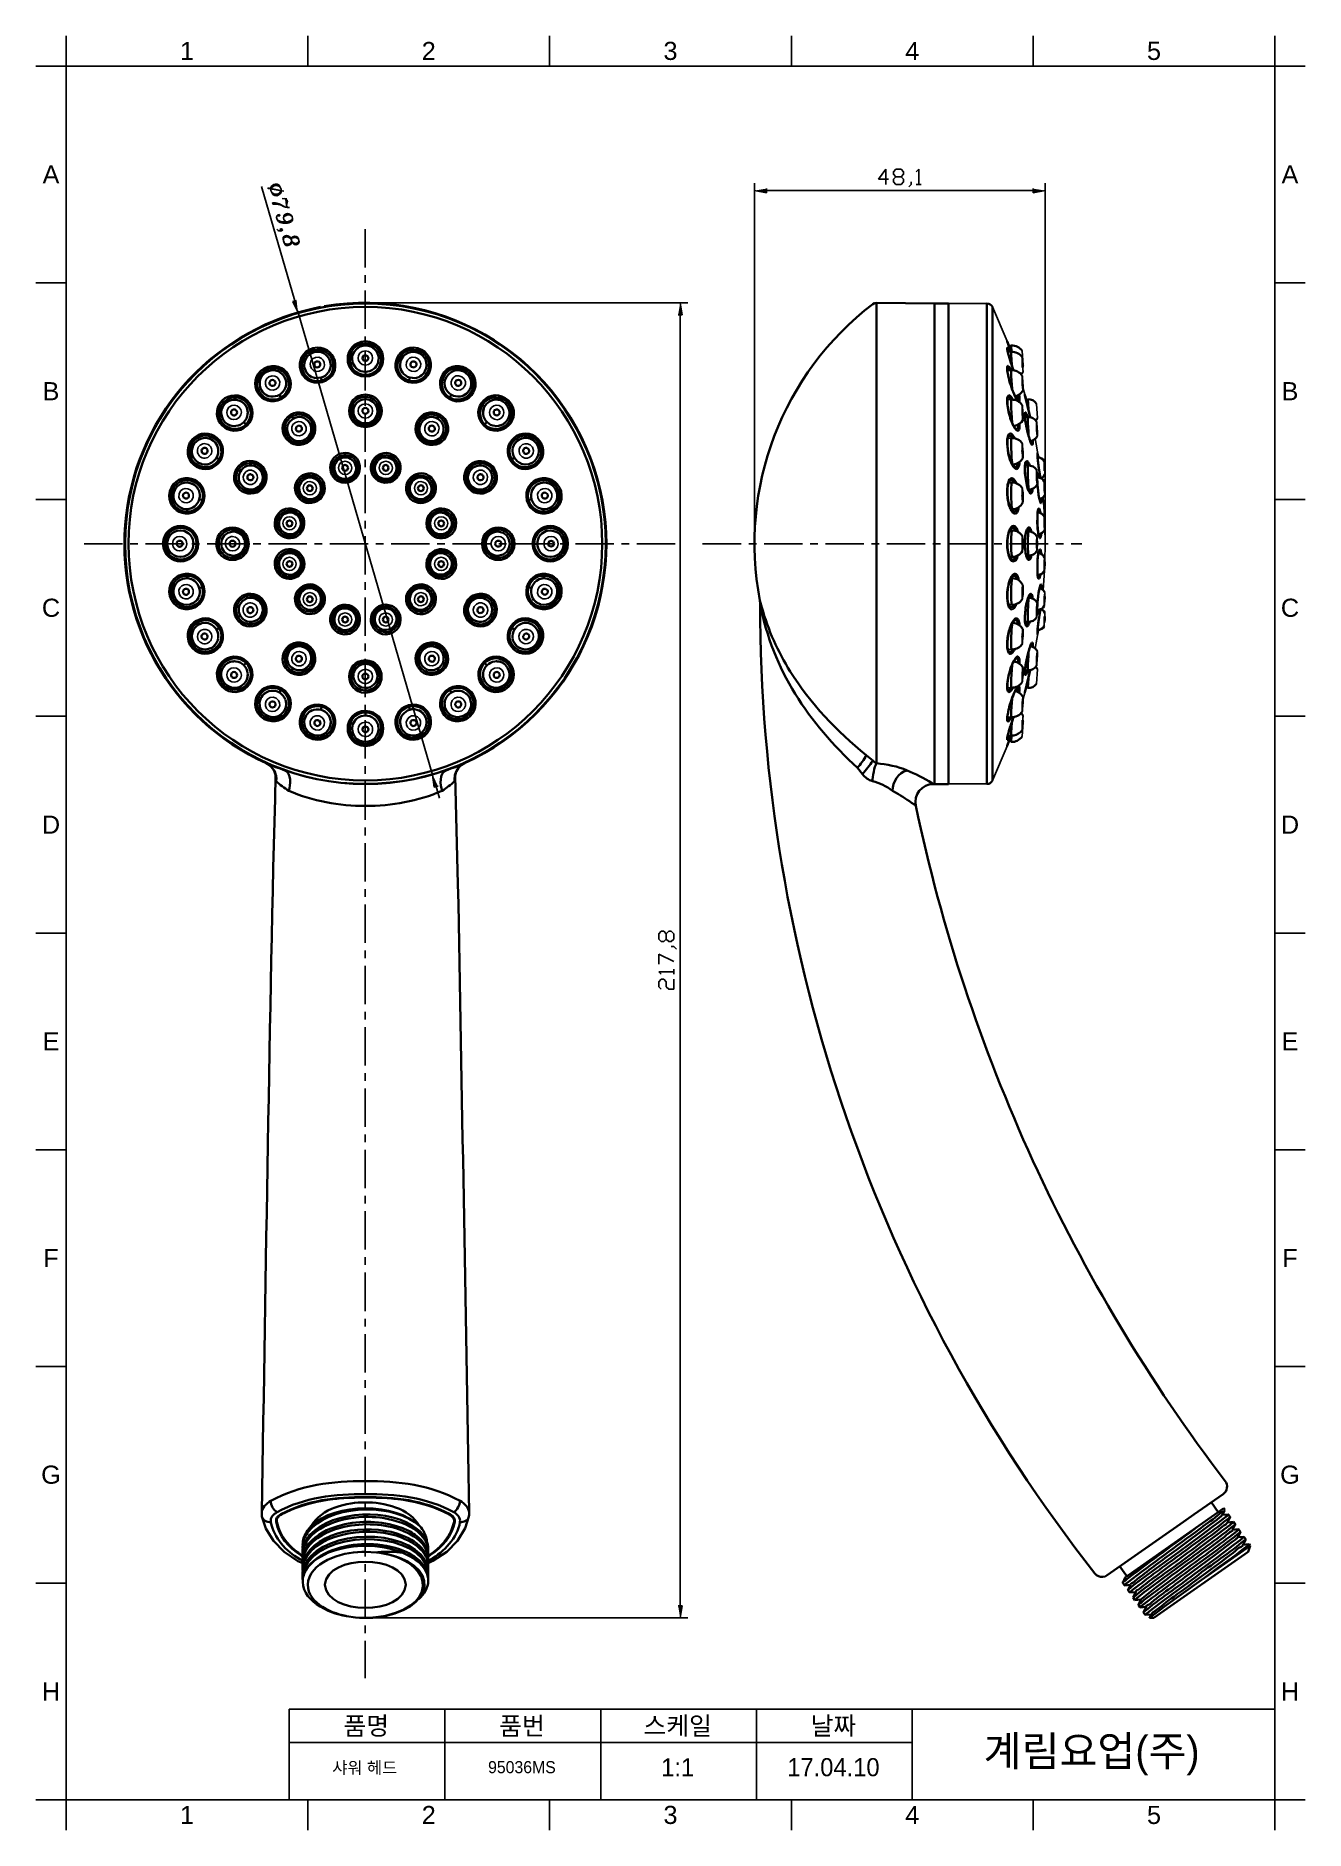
# Model space of a CAD drawing. Header units: millimetres. Extents: x 3631 to 3841, y 294 to 591.
import ezdxf

# ---------------------------------------------------------------- set-up
doc = ezdxf.new("R2010")
doc.units = ezdxf.units.MM
doc.header["$LTSCALE"] = 0.1
doc.linetypes.add('CENTERX2', pattern=[101.6, 63.5, -12.7, 12.7, -12.7])
for name, color, linetype in [('_U+B808_U+C774_U+C5B4 1', 7, 'Continuous'), ('CENTER', 1, 'CENTERX2'), ('DIM', 3, 'Continuous'), ('FORM', 7, 'Continuous'), ('TEXT', 2, 'Continuous')]:
    doc.layers.add(name, color=color, linetype=linetype)
doc.styles.get("Standard").update_dxf_attribs({"font": 'arial.ttf'})

msp = doc.modelspace()

# ---------------------------------------------------------------- texts
at = {"layer": 'FORM', "char_height": 3, "attachment_point": 5}
for s, width, insert in [('1', 40, (3655.59, 588.01)), ('2', 40, (3695.59, 588.01)), ('3', 40, (3735.59, 588.01)), ('4', 40, (3775.59, 588.01)), ('5', 40, (3815.59, 588.01)), ('A', 5, (3633.09, 567.58)), ('A', 5, (3838.09, 567.58)), ('B', 5, (3633.09, 531.7)), ('B', 5, (3838.09, 531.7)), ('C', 5, (3633.09, 495.83)), ('C', 5, (3838.09, 495.83)), ('D', 5, (3633.09, 459.95)), ('D', 5, (3838.09, 459.95)), ('E', 5, (3633.09, 424.08)), ('E', 5, (3838.09, 424.08)), ('F', 5, (3633.09, 388.2)), ('F', 5, (3838.09, 388.2)), ('G', 5, (3633.09, 352.33)), ('G', 5, (3838.09, 352.33)), ('H', 5, (3633.09, 316.45)), ('H', 5, (3838.09, 316.45)), ('1', 40, (3655.59, 296.01)), ('2', 40, (3695.59, 296.01)), ('3', 40, (3735.59, 296.01)), ('4', 40, (3775.59, 296.01)), ('5', 40, (3815.59, 296.01))]:
    msp.add_mtext_dynamic_manual_height_columns(s, width=width, gutter_width=12.5, heights=[0], dxfattribs=dict(at, insert=insert))
at = {"layer": 'TEXT', "linetype": 'CENTERX2', "attachment_point": 5}
for s, insert, char_height in [('{\\fHYGothic-Medium|b0|i0|c129|p18;품명}', (3685.25, 310.62), 3), ('{\\fHYGothic-Medium|b0|i0|c129|p18;품번}', (3711.01, 310.62), 3), ('{\\fHYGothic-Medium|b0|i0|c129|p18;스케일}', (3736.78, 310.62), 3), ('{\\fHYGothic-Medium|b0|i0|c129|p18;날짜}', (3762.55, 310.62), 3), ('{\\fHYGothic-Medium|b0|i0|c129|p18;계림요업(주)}', (3805.27, 305.84), 5), ('{\\fHYGothic-Medium|b0|i0|c129|p18;샤워 헤드}', (3685.01, 303.73), 2), ('{\\fHYGothic-Medium|b0|i0|c129|p18;95036MS}', (3711.01, 303.92), 2), ('{\\fHYGothic-Medium|b0|i0|c129|p18;1:1}', (3736.78, 303.91), 3), ('{\\fHYGothic-Medium|b0|i0|c129|p18;17.04.10}', (3762.55, 303.91), 3)]:
    msp.add_mtext_dynamic_manual_height_columns(s, width=60, gutter_width=12.5, heights=[0], dxfattribs=dict(at, insert=insert, char_height=char_height))

# ---------------------------------------------------------------- hatches: boundary and pattern name
at = {"layer": 'DIM'}
for points in [[(3751.48, 565.23), (3751.48, 564.56), (3749.49, 564.91)], [(3795.59, 565.23), (3795.59, 564.56), (3797.58, 564.91)], [(3673.73, 546.73), (3673.08, 546.56), (3673.96, 544.73)], [(3736.86, 544.32), (3737.53, 544.32), (3737.18, 546.31)], [(3697.13, 466.34), (3696.49, 466.15), (3696.24, 468.17)], [(3736.86, 330.64), (3737.53, 330.64), (3737.18, 328.65)]]:
    msp.add_hatch(color=256, dxfattribs=at).paths.add_polyline_path(points)

# ---------------------------------------------------------------- linework, layer by layer
at = {"layer": '_U+B808_U+C774_U+C5B4 1', "color": 7, "lineweight": 30}
for p, q in [((3769.35, 546.29), (3769.08, 546.13)), ((3769.7, 546.31), (3769.35, 546.29)), ((3769.7, 546.31), (3769.7, 470.11)), ((3769.7, 546.31), (3779.25, 546.23)), ((3779.25, 546.23), (3779.25, 466.66)), ((3779.25, 546.23), (3781.59, 546.23)), ((3781.59, 466.66), (3781.59, 546.23)), ((3787.94, 546.23), (3787.94, 466.69)), ((3788.24, 546.18), (3787.94, 546.23)), ((3788.48, 546.07), (3788.24, 546.18)), ((3788.7, 545.88), (3788.48, 546.07)), ((3788.86, 545.64), (3788.7, 545.88)), ((3788.86, 545.64), (3788.86, 467.26)), ((3676.61, 538.13), (3676.42, 538.83)), ((3685.12, 539.96), (3685.12, 539.26)), ((3693.59, 538.13), (3693.78, 538.83)), ((3791.28, 539.96), (3791.28, 539.99)), ((3791.33, 538.65), (3791.28, 538.83)), ((3791.28, 538.73), (3791.28, 538.83)), ((3791.28, 538.73), (3791.31, 538.67)), ((3791.31, 539.96), (3791.31, 539.91)), ((3791.31, 539.91), (3791.39, 539.67)), ((3791.31, 538.67), (3791.41, 538.08)), ((3791.9, 538.21), (3791.33, 539.86)), ((3791.33, 538.65), (3791.33, 538.67)), ((3791.33, 538.59), (3791.33, 538.65)), ((3791.33, 538.48), (3791.33, 538.59)), ((3791.33, 538.56), (3791.36, 538.54)), ((3791.36, 538.32), (3791.33, 538.48)), ((3791.36, 538.54), (3791.39, 538.51)), ((3791.39, 539.67), (3791.9, 538.21)), ((3791.39, 538.51), (3791.5, 538.35)), ((3791.5, 538.7), (3791.5, 538.75)), ((3791.55, 538.62), (3791.5, 538.7)), ((3791.5, 538.35), (3791.52, 538.3)), ((3791.52, 538.3), (3791.58, 538.19)), ((3791.74, 538.21), (3791.55, 538.62)), ((3791.98, 539.26), (3792.03, 538.21)), ((3791.98, 538.21), (3791.98, 538.13)), ((3791.98, 538.13), (3791.98, 537.6)), ((3791.98, 537.6), (3792.01, 537.03)), ((3668.7, 534.88), (3668.35, 535.47)), ((3675.05, 535.44), (3675.08, 535.44)), ((3675.08, 535.44), (3675.29, 534.88)), ((3675.08, 535.44), (3675.24, 534.99)), ((3675.24, 534.99), (3675.29, 534.88)), ((3675.38, 534.8), (3675.29, 534.88)), ((3675.29, 534.88), (3675.46, 534.69)), ((3675.38, 534.8), (3675.81, 534.31)), ((3678.98, 534.77), (3679.12, 534.99)), ((3678.98, 534.77), (3679.12, 534.99)), ((3679.12, 534.99), (3679.25, 535.28)), ((3679.12, 534.99), (3679.22, 535.23)), ((3679.22, 535.23), (3679.33, 535.6)), ((3679.25, 535.28), (3679.38, 535.82)), ((3679.3, 536.57), (3679.3, 536.6)), ((3679.38, 535.98), (3679.3, 536.57)), ((3679.38, 536.09), (3679.3, 536.57)), ((3679.33, 535.6), (3679.38, 535.98)), ((3679.38, 535.98), (3679.38, 536.09)), ((3679.38, 535.82), (3679.38, 535.98)), ((3682.91, 537.06), (3682.91, 537.08)), ((3682.91, 537.06), (3682.99, 536.47)), ((3682.91, 537.06), (3682.96, 536.57)), ((3682.96, 536.57), (3682.99, 536.47)), ((3682.99, 536.47), (3683.04, 536.33)), ((3682.99, 536.47), (3683.07, 536.22)), ((3683.04, 536.33), (3683.34, 535.77)), ((3683.15, 536.09), (3683.26, 535.9)), ((3683.45, 535.66), (3683.26, 535.9)), ((3683.34, 535.77), (3683.72, 535.39)), ((3683.5, 535.58), (3683.45, 535.66)), ((3683.5, 535.58), (3683.72, 535.39)), ((3685.12, 534.12), (3685.12, 534.91)), ((3686.52, 535.39), (3686.87, 535.77)), ((3686.52, 535.39), (3686.7, 535.58)), ((3686.7, 535.58), (3686.89, 535.82)), ((3686.87, 535.77), (3687.13, 536.22)), ((3687.22, 536.47), (3687.13, 536.22)), ((3687.16, 536.3), (3687.13, 536.2)), ((3687.22, 536.47), (3687.16, 536.3)), ((3687.3, 537.06), (3687.22, 536.47)), ((3687.22, 536.47), (3687.24, 536.57)), ((3687.24, 536.57), (3687.3, 537.06)), ((3687.3, 537.06), (3687.32, 537.06)), ((3690.9, 536.57), (3690.85, 535.98)), ((3690.9, 536.57), (3690.85, 536.09)), ((3690.85, 536.09), (3690.85, 535.98)), ((3690.85, 535.98), (3690.85, 535.87)), ((3690.85, 535.98), (3690.87, 535.6)), ((3690.85, 535.87), (3690.87, 535.6)), ((3690.87, 535.6), (3690.98, 535.23)), ((3690.87, 535.6), (3690.96, 535.36)), ((3690.9, 536.6), (3690.9, 536.57)), ((3690.96, 535.36), (3691.06, 535.09)), ((3690.98, 535.23), (3691.25, 534.77)), ((3691.06, 535.09), (3691.09, 534.99)), ((3691.09, 534.99), (3691.25, 534.77)), ((3694.4, 534.31), (3694.78, 534.69)), ((3694.75, 534.66), (3694.83, 534.74)), ((3694.78, 534.69), (3694.91, 534.88)), ((3694.91, 534.88), (3694.83, 534.74)), ((3694.91, 534.88), (3695.15, 535.44)), ((3694.91, 534.88), (3694.97, 534.99)), ((3695.15, 535.44), (3695.15, 535.47)), ((3701.5, 534.88), (3701.85, 535.47)), ((3791.28, 535.63), (3791.31, 535.74)), ((3791.28, 535.47), (3791.28, 535.63)), ((3791.28, 535.47), (3791.28, 535.42)), ((3791.28, 535.47), (3791.33, 535.31)), ((3791.31, 535.2), (3791.28, 535.42)), ((3791.31, 535.74), (3791.33, 535.82)), ((3791.31, 535.2), (3791.31, 535.09)), ((3791.33, 534.85), (3791.31, 535.09)), ((3791.33, 535.82), (3791.36, 535.85)), ((3791.33, 535.44), (3791.36, 535.5)), ((3791.33, 535.44), (3791.33, 535.47)), ((3791.33, 535.31), (3791.33, 535.44)), ((3791.33, 535.31), (3791.33, 535.34)), ((3791.39, 534.64), (3791.33, 534.85)), ((3791.36, 535.85), (3791.41, 535.87)), ((3791.36, 535.5), (3791.39, 535.5)), ((3791.39, 535.52), (3791.44, 535.52)), ((3791.39, 535.5), (3791.39, 535.52)), ((3791.41, 535.87), (3791.44, 535.87)), ((3791.44, 535.87), (3791.47, 535.85)), ((3791.44, 535.52), (3791.47, 535.5)), ((3791.47, 535.85), (3791.63, 535.74)), ((3791.47, 535.5), (3791.52, 535.47)), ((3791.52, 535.47), (3791.6, 535.39)), ((3791.6, 535.39), (3791.76, 535.15)), ((3791.63, 535.74), (3791.68, 535.69)), ((3791.68, 535.69), (3791.74, 535.6)), ((3791.74, 535.6), (3791.82, 535.47)), ((3791.82, 535.47), (3791.98, 535.17)), ((3791.98, 535.15), (3791.98, 534.88)), ((3791.98, 534.88), (3791.98, 534.18)), ((3792.01, 537.03), (3792.09, 535.9)), ((3792.3, 535.28), (3792.36, 535.12)), ((3792.36, 535.12), (3792.3, 535.26)), ((3793.59, 534.47), (3793.92, 534.93)), ((3793.81, 536.63), (3793.81, 536.65)), ((3793.81, 536.57), (3793.84, 536.63)), ((3793.84, 536.63), (3793.81, 536.63)), ((3793.81, 536.49), (3793.81, 536.57)), ((3793.84, 536.39), (3793.81, 536.49)), ((3793.86, 536.14), (3793.84, 536.39)), ((3793.89, 535.66), (3793.86, 536.14)), ((3793.86, 535.63), (3793.89, 535.66)), ((3793.89, 535.9), (3793.92, 535.98)), ((3667.89, 531.86), (3667.92, 531.86)), ((3667.92, 531.86), (3668.08, 531.6)), ((3667.92, 531.86), (3668.19, 531.46)), ((3671.72, 534.04), (3671.72, 534.07)), ((3671.93, 533.51), (3671.72, 534.04)), ((3671.9, 533.61), (3671.72, 534.04)), ((3671.85, 532.21), (3671.93, 532.48)), ((3671.85, 532.21), (3671.93, 532.48)), ((3671.93, 533.51), (3671.9, 533.61)), ((3671.99, 533.32), (3671.93, 533.51)), ((3671.93, 532.48), (3671.99, 532.78)), ((3671.99, 532.78), (3671.99, 533.32)), ((3675.54, 534.58), (3675.7, 534.39)), ((3675.7, 534.39), (3675.94, 534.23)), ((3675.81, 534.31), (3676.26, 534.04)), ((3675.94, 534.23), (3676.02, 534.18)), ((3676.02, 534.18), (3676.26, 534.04)), ((3677.74, 533.94), (3677.77, 533.96)), ((3677.74, 533.94), (3677.96, 533.18)), ((3692.49, 533.94), (3692.27, 533.18)), ((3692.44, 533.96), (3692.49, 533.94)), ((3693.94, 534.04), (3694.18, 534.18)), ((3693.94, 534.04), (3694.18, 534.18)), ((3694.18, 534.18), (3694.43, 534.34)), ((3694.18, 534.18), (3694.4, 534.31)), ((3698.27, 533.51), (3698.22, 532.99)), ((3698.22, 533.1), (3698.22, 532.86)), ((3698.22, 532.99), (3698.27, 532.48)), ((3698.22, 532.86), (3698.25, 532.59)), ((3698.27, 533.51), (3698.25, 533.37)), ((3698.25, 532.59), (3698.27, 532.48)), ((3698.52, 534.04), (3698.27, 533.51)), ((3698.3, 533.61), (3698.27, 533.51)), ((3698.27, 532.48), (3698.36, 532.21)), ((3698.27, 532.48), (3698.36, 532.21)), ((3698.52, 534.04), (3698.3, 533.61)), ((3698.52, 534.07), (3698.52, 534.04)), ((3702.12, 531.6), (3702.31, 531.86)), ((3702.31, 531.86), (3702.31, 531.89)), ((3791.98, 534.18), (3792.01, 533.48)), ((3792.01, 533.48), (3792.11, 532.08)), ((3793.68, 531.51), (3793.92, 531.86)), ((3793.81, 533.56), (3793.81, 533.51)), ((3793.84, 533.53), (3793.81, 533.56)), ((3793.84, 533.32), (3793.84, 533.53)), ((3793.86, 533.1), (3793.84, 533.32)), ((3793.89, 532.64), (3793.86, 533.1)), ((3793.86, 532.56), (3793.89, 532.56)), ((3793.89, 532.56), (3793.89, 532.64)), ((3661.92, 529.66), (3661.41, 530.14)), ((3661.71, 529.93), (3661.65, 529.9)), ((3665.04, 529.66), (3665.02, 529.66)), ((3665.39, 529.17), (3665.04, 529.66)), ((3665.34, 529.25), (3665.04, 529.66)), ((3665.39, 529.17), (3665.34, 529.25)), ((3665.5, 528.93), (3665.39, 529.17)), ((3665.47, 529.01), (3665.39, 529.17)), ((3665.63, 528.47), (3665.47, 529.01)), ((3665.61, 528.55), (3665.5, 528.93)), ((3668.08, 531.6), (3668.46, 531.22)), ((3668.19, 531.46), (3668.27, 531.38)), ((3668.27, 531.38), (3668.38, 531.3)), ((3668.38, 531.3), (3668.59, 531.14)), ((3668.46, 531.22), (3668.81, 531)), ((3668.59, 531.14), (3668.78, 531.03)), ((3668.78, 531.03), (3669.05, 530.9)), ((3668.81, 531), (3669.16, 530.87)), ((3669.16, 530.87), (3669.05, 530.9)), ((3669.16, 530.87), (3669.43, 530.82)), ((3669.16, 530.87), (3669.43, 530.82)), ((3670.88, 531.08), (3671.29, 530.41)), ((3685.12, 531.14), (3685.12, 530.36)), ((3699.32, 531.08), (3698.95, 530.41)), ((3700.78, 530.82), (3701.05, 530.87)), ((3700.78, 530.82), (3701.05, 530.87)), ((3701.05, 530.87), (3701.42, 531)), ((3701.05, 530.87), (3701.34, 530.98)), ((3701.34, 530.98), (3701.8, 531.27)), ((3701.42, 531), (3701.75, 531.22)), ((3701.75, 531.22), (3702.12, 531.6)), ((3701.8, 531.27), (3701.93, 531.38)), ((3701.93, 531.38), (3702.02, 531.46)), ((3704.73, 528.93), (3704.6, 528.55)), ((3704.68, 528.82), (3704.63, 528.58)), ((3704.79, 529.07), (3704.68, 528.82)), ((3704.84, 529.17), (3704.73, 528.93)), ((3704.84, 529.17), (3704.79, 529.07)), ((3705.19, 529.66), (3704.84, 529.17)), ((3704.89, 529.25), (3704.84, 529.17)), ((3705.19, 529.66), (3704.89, 529.25)), ((3705.19, 529.66), (3705.19, 529.68)), ((3708.31, 529.66), (3708.8, 530.14)), ((3708.55, 529.9), (3708.55, 529.93)), ((3708.58, 529.87), (3708.55, 529.9)), ((3791.31, 530.49), (3791.28, 530.28)), ((3791.28, 530.28), (3791.28, 530.14)), ((3791.28, 530.14), (3791.31, 529.9)), ((3791.28, 530.14), (3791.33, 530.03)), ((3791.31, 530.57), (3791.31, 530.49)), ((3791.31, 530.22), (3791.33, 530.25)), ((3791.31, 529.9), (3791.31, 529.63)), ((3791.33, 530.28), (3791.36, 530.44)), ((3791.33, 530.03), (3791.33, 530.28)), ((3791.33, 530.25), (3791.39, 530.28)), ((3791.33, 530.03), (3791.33, 530.06)), ((3791.33, 529.66), (3791.33, 530.03)), ((3791.36, 530.49), (3791.39, 530.52)), ((3791.36, 530.44), (3791.36, 530.49)), ((3791.39, 530.52), (3791.39, 530.55)), ((3791.39, 530.55), (3791.39, 530.52)), ((3791.39, 530.28), (3791.39, 530.3)), ((3791.98, 530.3), (3791.9, 530.41)), ((3792.01, 530.28), (3791.98, 530.22)), ((3791.98, 530.22), (3791.98, 529.66)), ((3791.98, 529.66), (3791.98, 528.88)), ((3791.98, 528.88), (3792.01, 528.1)), ((3792.01, 530.3), (3792.01, 530.28)), ((3792.2, 530.41), (3792.25, 530.33)), ((3792.25, 530.33), (3792.25, 530.28)), ((3792.28, 531.57), (3792.44, 531.22)), ((3792.44, 531.22), (3792.49, 531.06)), ((3792.6, 530.84), (3792.49, 531.06)), ((3792.73, 530.6), (3792.6, 530.84)), ((3792.63, 530.84), (3793.03, 530.98)), ((3792.89, 530.3), (3792.73, 530.6)), ((3792.79, 530.9), (3792.98, 530.76)), ((3792.92, 530.33), (3792.92, 530.36)), ((3792.92, 530.33), (3792.92, 530.36)), ((3793, 530.3), (3792.92, 530.33)), ((3792.98, 530.76), (3793.14, 530.63)), ((3793.03, 530.28), (3793, 530.3)), ((3793.03, 530.98), (3793.38, 531.22)), ((3793.06, 530.3), (3793.03, 530.28)), ((3793.08, 530.3), (3793.06, 530.3)), ((3793.11, 530.38), (3793.08, 530.33)), ((3793.08, 530.33), (3793.08, 530.3)), ((3793.11, 531.03), (3793.14, 530.84)), ((3793.14, 530.47), (3793.11, 530.38)), ((3793.14, 530.84), (3793.14, 530.63)), ((3793.22, 530.6), (3793.14, 530.63)), ((3793.14, 530.63), (3793.14, 530.47)), ((3793.27, 530.55), (3793.22, 530.6)), ((3793.27, 531.14), (3793.33, 530.76)), ((3793.3, 530.47), (3793.27, 530.55)), ((3793.35, 530.41), (3793.3, 530.47)), ((3793.33, 530.76), (3793.33, 530.6)), ((3793.33, 530.6), (3793.35, 530.41)), ((3793.38, 531.22), (3793.68, 531.51)), ((3793.81, 528.69), (3793.81, 528.53)), ((3793.84, 528.66), (3793.81, 528.69)), ((3793.84, 528.58), (3793.84, 528.66)), ((3794.21, 531.14), (3794.21, 531.11)), ((3794.21, 531.11), (3794.24, 531.06)), ((3794.24, 531.06), (3794.32, 530.79)), ((3795.13, 527.4), (3794.24, 531.03)), ((3794.32, 530.79), (3794.43, 530.28)), ((3794.43, 530.28), (3795.13, 527.4)), ((3794.72, 530.36), (3794.81, 528.74)), ((3795.13, 530.33), (3794.72, 530.36)), ((3795.53, 530.2), (3795.13, 530.33)), ((3795.88, 529.95), (3795.53, 530.2)), ((3796.15, 529.63), (3795.88, 529.95)), ((3661.92, 526.54), (3661.92, 526.56)), ((3661.92, 526.54), (3662.41, 526.19)), ((3661.92, 526.54), (3662.3, 526.24)), ((3662.3, 526.24), (3662.41, 526.19)), ((3662.41, 526.19), (3662.51, 526.13)), ((3662.41, 526.19), (3662.62, 526.08)), ((3662.51, 526.13), (3662.76, 526.03)), ((3662.62, 526.08), (3663, 525.94)), ((3662.76, 526.03), (3663, 525.97)), ((3663, 525.97), (3663.27, 525.92)), ((3663, 525.94), (3663.4, 525.92)), ((3663.27, 525.92), (3663.4, 525.92)), ((3663.4, 525.92), (3663.67, 525.92)), ((3663.4, 525.92), (3663.67, 525.92)), ((3665.55, 526.03), (3664.99, 526.56)), ((3665.66, 528.18), (3665.61, 528.55)), ((3665.66, 528.18), (3665.63, 528.47)), ((3665.63, 527.91), (3665.66, 528.18)), ((3665.63, 527.91), (3665.66, 528.18)), ((3673.17, 527.16), (3672.77, 527.83)), ((3676.08, 526.03), (3675.89, 526.43)), ((3676.16, 525.59), (3676.08, 526.03)), ((3676.24, 526.56), (3676.18, 526.67)), ((3676.42, 526.08), (3676.24, 526.56)), ((3676.51, 525.57), (3676.42, 526.08)), ((3685.12, 525.76), (3685.12, 526.38)), ((3685.12, 526.05), (3685.63, 526.11)), ((3685.63, 526.11), (3686.11, 526.27)), ((3686.11, 526.27), (3686.57, 526.54)), ((3686.57, 526.54), (3686.62, 526.59)), ((3693.81, 526.08), (3693.73, 525.57)), ((3694, 526.56), (3693.81, 526.08)), ((3694.05, 526.67), (3694, 526.56)), ((3694.13, 525.92), (3694.08, 525.51)), ((3694.27, 526.29), (3694.13, 525.92)), ((3694.32, 526.43), (3694.27, 526.29)), ((3694.32, 526.4), (3694.27, 526.29)), ((3697.44, 527.83), (3697.06, 527.16)), ((3704.63, 528.58), (3704.57, 528.29)), ((3704.6, 528.55), (3704.57, 528.18)), ((3704.57, 528.29), (3704.57, 528.18)), ((3704.57, 528.18), (3704.57, 527.91)), ((3704.57, 528.18), (3704.57, 527.91)), ((3705.22, 526.56), (3704.68, 526.03)), ((3706.54, 525.92), (3706.83, 525.92)), ((3706.54, 525.92), (3706.83, 525.92)), ((3706.83, 525.92), (3707.21, 525.94)), ((3706.83, 525.92), (3707.13, 525.94)), ((3707.13, 525.94), (3707.67, 526.11)), ((3707.21, 525.94), (3707.59, 526.08)), ((3707.59, 526.08), (3707.83, 526.19)), ((3707.67, 526.11), (3707.83, 526.19)), ((3707.83, 526.19), (3708.31, 526.54)), ((3707.83, 526.19), (3707.91, 526.24)), ((3708.31, 526.54), (3708.31, 526.56)), ((3792.06, 526.59), (3791.93, 526.91)), ((3792.01, 528.1), (3792.06, 527.29)), ((3792.06, 527.29), (3792.11, 526.51)), ((3792.2, 526.29), (3792.06, 526.59)), ((3792.46, 525.81), (3792.09, 526.56)), ((3792.11, 526.51), (3792.11, 526.54)), ((3792.2, 526.29), (3792.3, 526)), ((3792.38, 525.89), (3792.3, 526)), ((3792.46, 525.7), (3792.38, 525.89)), ((3792.41, 525.92), (3792.41, 525.94)), ((3792.41, 525.92), (3792.44, 525.92)), ((3792.44, 525.92), (3792.87, 526.05)), ((3792.44, 525.92), (3792.44, 525.94)), ((3792.6, 525.59), (3792.46, 525.81)), ((3792.6, 525.54), (3792.46, 525.7)), ((3792.87, 526.05), (3793.3, 526.27)), ((3793.22, 526.16), (3793.14, 526.19)), ((3793.27, 526.13), (3793.22, 526.16)), ((3793.3, 526.08), (3793.27, 526.13)), ((3793.3, 526.27), (3793.65, 526.59)), ((3793.35, 526.03), (3793.3, 526.08)), ((3793.33, 526.32), (3793.35, 526.03)), ((3793.65, 526.59), (3793.92, 526.99)), ((3793.86, 528.47), (3793.84, 528.58)), ((3793.86, 528.26), (3793.86, 528.47)), ((3793.89, 527.83), (3793.86, 528.26)), ((3793.86, 527.75), (3793.89, 527.83)), ((3793.86, 527.69), (3793.86, 527.75)), ((3794.21, 528.04), (3794.27, 528.15)), ((3794.21, 527.86), (3794.21, 528.04)), ((3794.21, 527.83), (3794.21, 527.86)), ((3794.21, 527.83), (3794.21, 527.8)), ((3794.21, 527.83), (3794.24, 527.77)), ((3794.21, 527.8), (3794.21, 527.72)), ((3794.24, 527.42), (3794.21, 527.72)), ((3794.24, 527.83), (3794.24, 527.86)), ((3794.24, 527.72), (3794.24, 527.83)), ((3794.24, 527.83), (3794.27, 527.83)), ((3794.24, 527.77), (3794.24, 527.72)), ((3794.24, 527.61), (3794.24, 527.72)), ((3794.24, 527.42), (3794.24, 527.4)), ((3794.27, 528.15), (3794.29, 528.18)), ((3794.27, 527.83), (3794.27, 527.86)), ((3794.27, 527.86), (3794.35, 527.77)), ((3794.29, 528.18), (3794.29, 528.2)), ((3794.29, 528.2), (3794.32, 528.2)), ((3794.32, 528.2), (3794.35, 528.18)), ((3794.35, 528.18), (3794.4, 528.12)), ((3794.35, 527.77), (3794.43, 527.64)), ((3794.4, 528.12), (3794.51, 527.96)), ((3794.43, 527.64), (3794.48, 527.53)), ((3794.54, 527.4), (3794.48, 527.53)), ((3794.51, 527.96), (3794.54, 527.88)), ((3794.56, 527.83), (3794.54, 527.88)), ((3794.56, 527.83), (3794.7, 527.4)), ((3795.16, 527.4), (3794.72, 527.42)), ((3794.72, 527.42), (3794.72, 527.16)), ((3794.72, 527.16), (3794.72, 526.43)), ((3794.72, 526.43), (3794.75, 525.73)), ((3794.75, 525.73), (3794.81, 525.03)), ((3795.53, 527.24), (3795.16, 527.4)), ((3795.88, 527.02), (3795.53, 527.24)), ((3796.15, 526.7), (3795.88, 527.02)), ((3796.02, 526.86), (3796.29, 527.24)), ((3796.18, 526), (3796.18, 525.92)), ((3796.2, 525.97), (3796.18, 526)), ((3796.18, 525.92), (3796.2, 525.46)), ((3796.2, 525.76), (3796.2, 525.97)), ((3796.23, 525.54), (3796.2, 525.76)), ((3656.7, 522.85), (3656.08, 523.2)), ((3656.4, 523.07), (3656.4, 523.04)), ((3659.71, 523.66), (3659.71, 523.68)), ((3659.98, 523.47), (3659.71, 523.66)), ((3660.36, 523.09), (3659.98, 523.47)), ((3660.2, 523.28), (3660.12, 523.36)), ((3660.31, 523.15), (3660.2, 523.28)), ((3660.6, 522.69), (3660.31, 523.15)), ((3660.55, 522.77), (3660.36, 523.09)), ((3660.68, 522.39), (3660.55, 522.77)), ((3672.5, 524.3), (3672.77, 524.01)), ((3672.77, 524.01), (3673.09, 523.74)), ((3673.09, 523.74), (3673.44, 523.55)), ((3673.44, 523.55), (3673.84, 523.44)), ((3675.46, 523.17), (3675.16, 523.71)), ((3675.32, 523.42), (3675.35, 523.44)), ((3675.35, 523.44), (3675.75, 523.74)), ((3675.75, 523.74), (3676.08, 524.11)), ((3676.02, 524.71), (3676.13, 525.14)), ((3676.08, 524.11), (3676.32, 524.57)), ((3676.13, 525.14), (3676.16, 525.59)), ((3676.32, 524.57), (3676.48, 525.06)), ((3676.48, 525.06), (3676.51, 525.57)), ((3693.73, 525.57), (3693.75, 525.06)), ((3693.75, 525.06), (3693.89, 524.57)), ((3693.89, 524.57), (3694.13, 524.11)), ((3694.08, 525.51), (3694.08, 525.11)), ((3694.08, 525.11), (3694.18, 524.71)), ((3694.13, 524.11), (3694.48, 523.74)), ((3694.48, 523.74), (3694.86, 523.44)), ((3694.75, 523.17), (3695.07, 523.71)), ((3694.86, 523.44), (3694.91, 523.42)), ((3696.39, 523.44), (3696.82, 523.58)), ((3696.82, 523.58), (3697.2, 523.79)), ((3697.2, 523.79), (3697.52, 524.06)), ((3697.52, 524.06), (3697.79, 524.41)), ((3697.71, 524.3), (3697.79, 524.41)), ((3709.66, 522.77), (3709.52, 522.39)), ((3709.68, 522.77), (3709.55, 522.5)), ((3709.87, 523.09), (3709.66, 522.77)), ((3709.79, 522.98), (3709.68, 522.77)), ((3709.95, 523.2), (3709.79, 522.98)), ((3710.25, 523.47), (3709.87, 523.09)), ((3710.03, 523.28), (3709.95, 523.2)), ((3710.11, 523.36), (3710.03, 523.28)), ((3710.52, 523.66), (3710.11, 523.36)), ((3710.52, 523.66), (3710.25, 523.47)), ((3710.52, 523.66), (3710.52, 523.68)), ((3713.53, 522.85), (3714.12, 523.2)), ((3791.31, 523.58), (3791.28, 523.47)), ((3791.28, 523.47), (3791.28, 523.2)), ((3791.28, 523.2), (3791.28, 522.98)), ((3791.28, 523.2), (3791.31, 523.17)), ((3791.31, 523.77), (3791.36, 523.98)), ((3791.31, 523.77), (3791.31, 523.58)), ((3791.31, 523.17), (3791.33, 523.12)), ((3791.33, 523.55), (3791.39, 523.93)), ((3791.33, 523.12), (3791.33, 523.55)), ((3791.33, 523.12), (3791.33, 523.15)), ((3791.33, 522.74), (3791.33, 523.12)), ((3791.39, 522.1), (3791.33, 522.74)), ((3791.39, 524.11), (3791.36, 523.98)), ((3791.41, 524.22), (3791.39, 524.11)), ((3791.39, 523.93), (3791.47, 524.11)), ((3791.39, 523.85), (3791.41, 523.87)), ((3791.41, 523.87), (3791.47, 523.9)), ((3791.47, 524.11), (3791.52, 524.2)), ((3791.47, 524.11), (3791.47, 524.14)), ((3791.47, 523.9), (3791.5, 523.93)), ((3791.5, 523.93), (3791.55, 523.95)), ((3791.52, 524.2), (3791.55, 524.25)), ((3791.55, 524.25), (3791.6, 524.28)), ((3791.6, 524.28), (3791.66, 524.33)), ((3791.66, 524.33), (3791.82, 524.33)), ((3791.82, 524.33), (3792.03, 524.22)), ((3792.01, 523.82), (3791.98, 523.68)), ((3791.98, 523.68), (3791.98, 522.85)), ((3791.98, 522.85), (3791.98, 522.18)), ((3792.03, 523.93), (3792.01, 523.9)), ((3792.01, 523.9), (3792.01, 523.82)), ((3792.03, 524.22), (3792.11, 524.14)), ((3792.03, 523.95), (3792.03, 523.93)), ((3792.11, 524.14), (3792.17, 524.03)), ((3792.25, 523.95), (3792.17, 524.03)), ((3792.68, 525.51), (3792.6, 525.59)), ((3792.68, 525.51), (3792.68, 525.54)), ((3794.72, 524.71), (3794.62, 525.22)), ((3794.72, 524.71), (3794.67, 525.03)), ((3794.89, 524.17), (3794.72, 524.71)), ((3794.86, 524.2), (3794.72, 524.71)), ((3794.81, 525.03), (3794.83, 524.33)), ((3794.86, 524.2), (3795.05, 523.63)), ((3794.97, 523.93), (3794.89, 524.17)), ((3795.02, 523.68), (3794.97, 523.93)), ((3795.1, 523.5), (3795.02, 523.68)), ((3795.1, 523.44), (3795.05, 523.63)), ((3795.1, 523.44), (3795.48, 523.55)), ((3795.16, 523.36), (3795.1, 523.5)), ((3795.18, 523.23), (3795.1, 523.44)), ((3795.21, 523.23), (3795.16, 523.36)), ((3795.26, 523.01), (3795.18, 523.23)), ((3795.24, 523.15), (3795.21, 523.23)), ((3795.26, 523.09), (3795.24, 523.15)), ((3795.26, 523.47), (3795.34, 523.42)), ((3795.29, 523.09), (3795.26, 523.09)), ((3795.32, 522.93), (3795.26, 523.01)), ((3795.32, 523.12), (3795.29, 523.09)), ((3795.34, 523.17), (3795.32, 523.15)), ((3795.32, 523.15), (3795.32, 523.12)), ((3795.34, 522.88), (3795.32, 522.93)), ((3795.34, 523.42), (3795.34, 523.5)), ((3795.4, 523.39), (3795.34, 523.42)), ((3795.34, 523.42), (3795.34, 523.31)), ((3795.34, 523.31), (3795.34, 523.17)), ((3795.4, 522.82), (3795.34, 522.88)), ((3795.45, 523.33), (3795.4, 523.39)), ((3795.42, 522.82), (3795.4, 522.82)), ((3795.45, 522.8), (3795.42, 522.82)), ((3795.48, 523.31), (3795.45, 523.33)), ((3795.48, 522.8), (3795.45, 522.8)), ((3795.48, 523.55), (3795.8, 523.74)), ((3795.53, 523.2), (3795.48, 523.31)), ((3795.5, 522.82), (3795.48, 522.8)), ((3795.53, 522.93), (3795.5, 522.88)), ((3795.5, 522.88), (3795.5, 522.82)), ((3795.53, 523.58), (3795.53, 523.17)), ((3795.53, 523.17), (3795.53, 523.2)), ((3795.53, 523.17), (3795.53, 522.93)), ((3795.8, 523.74), (3796.07, 523.98)), ((3796.07, 523.98), (3796.29, 524.3)), ((3796.2, 525.46), (3796.23, 525.22)), ((3796.26, 525.06), (3796.23, 525.54)), ((3796.23, 525.22), (3796.23, 525.03)), ((3796.23, 525.03), (3796.26, 525)), ((3796.26, 525), (3796.26, 525.06)), ((3657.51, 519.86), (3657.51, 519.89)), ((3657.51, 519.86), (3658.07, 519.62)), ((3657.51, 519.86), (3657.97, 519.65)), ((3661.17, 520.29), (3660.47, 520.67)), ((3660.68, 522.39), (3660.6, 522.69)), ((3660.76, 522.12), (3660.68, 522.39)), ((3660.76, 522.12), (3660.68, 522.39)), ((3681.75, 521.48), (3681.11, 521.4)), ((3681.3, 520.7), (3681.27, 520.67)), ((3681.75, 521.48), (3681.75, 521.1)), ((3681.75, 520.75), (3681.75, 521.1)), ((3689.53, 520.83), (3689.02, 521.02)), ((3689.72, 521.13), (3689.13, 521.4)), ((3689.37, 520.51), (3689.53, 520.83)), ((3689.72, 521.13), (3689.53, 520.83)), ((3709.74, 520.67), (3709.07, 520.29)), ((3709.52, 522.39), (3709.47, 522.15)), ((3709.52, 522.39), (3709.47, 522.15)), ((3709.52, 522.39), (3709.55, 522.5)), ((3712.13, 519.62), (3712.7, 519.86)), ((3712.27, 519.65), (3712.7, 519.86)), ((3712.7, 519.86), (3712.72, 519.86)), ((3791.52, 521.4), (3791.39, 522.1)), ((3791.68, 520.72), (3791.52, 521.4)), ((3791.6, 520.97), (3791.63, 520.81)), ((3791.71, 520.59), (3791.63, 520.81)), ((3791.9, 520.13), (3791.68, 520.72)), ((3791.76, 520.35), (3791.71, 520.59)), ((3791.85, 520.13), (3791.76, 520.35)), ((3791.95, 519.92), (3791.85, 520.13)), ((3792.09, 519.7), (3791.9, 520.13)), ((3791.95, 519.86), (3791.95, 519.92)), ((3791.98, 519.84), (3791.95, 519.86)), ((3791.98, 522.18), (3792.01, 521.53)), ((3792.14, 519.51), (3791.98, 519.84)), ((3792.01, 521.53), (3792.03, 520.86)), ((3792.03, 520.86), (3792.09, 520.19)), ((3792.09, 520.19), (3792.11, 519.89)), ((3792.11, 519.89), (3792.11, 519.84)), ((3792.11, 519.84), (3792.17, 519.62)), ((3792.79, 519.67), (3793.24, 519.89)), ((3793.24, 519.89), (3793.59, 520.21)), ((3793.59, 520.21), (3793.89, 520.62)), ((3793.84, 522.31), (3793.81, 522.29)), ((3793.81, 522.29), (3793.81, 522.07)), ((3793.84, 522.18), (3793.84, 522.31)), ((3793.86, 522.12), (3793.84, 522.18)), ((3793.86, 521.94), (3793.86, 522.12)), ((3793.89, 521.56), (3793.86, 521.94)), ((3793.86, 521.45), (3793.89, 521.56)), ((3793.89, 521.37), (3793.86, 521.45)), ((3793.86, 521.34), (3793.89, 521.37)), ((3793.86, 521.32), (3793.86, 521.34)), ((3794.29, 519.78), (3794.29, 519.73)), ((3794.35, 519.7), (3794.4, 519.78)), ((3794.4, 519.78), (3794.43, 519.78)), ((3794.43, 519.78), (3794.48, 519.81)), ((3796.29, 521.32), (3796.29, 521.48)), ((3796.29, 521.42), (3796.29, 521.48)), ((3796.29, 521.48), (3796.31, 521.48)), ((3796.29, 521.4), (3796.29, 521.42)), ((3796.29, 521.4), (3796.29, 521.32)), ((3796.29, 521.32), (3796.29, 521.34)), ((3796.29, 521.18), (3796.29, 521.32)), ((3796.29, 521.15), (3796.29, 521.32)), ((3796.29, 521.15), (3796.31, 520.83)), ((3796.31, 521.48), (3796.31, 521.4)), ((3796.31, 521.4), (3796.34, 521.32)), ((3796.31, 520.83), (3796.31, 520.75)), ((3796.66, 520.7), (3796.31, 520.75)), ((3796.53, 519.03), (3796.31, 520.75)), ((3796.34, 521.32), (3796.34, 521.34)), ((3796.34, 521.32), (3796.37, 521.15)), ((3796.37, 521.15), (3796.42, 520.97)), ((3796.42, 520.97), (3796.45, 520.78)), ((3796.45, 520.78), (3796.45, 520.72)), ((3796.96, 520.56), (3796.66, 520.7)), ((3797.23, 520.37), (3796.96, 520.56)), ((3797.44, 520.11), (3797.23, 520.37)), ((3657.97, 519.65), (3658.07, 519.62)), ((3658.07, 519.62), (3658.18, 519.59)), ((3658.07, 519.62), (3658.58, 519.57)), ((3658.45, 519.57), (3658.69, 519.57)), ((3658.58, 519.57), (3659.1, 519.62)), ((3658.69, 519.57), (3658.99, 519.59)), ((3658.99, 519.59), (3659.1, 519.62)), ((3659.1, 519.62), (3659.34, 519.7)), ((3659.1, 519.62), (3659.34, 519.7)), ((3664.42, 518.41), (3663.72, 518.79)), ((3667.49, 518.87), (3667.14, 519.14)), ((3667.28, 519.06), (3667.17, 519.14)), ((3667.38, 519.43), (3667.36, 519.43)), ((3667.79, 518.54), (3667.49, 518.87)), ((3668, 518.17), (3667.79, 518.54)), ((3668.11, 517.74), (3668, 518.17)), ((3674.7, 517.79), (3674.19, 517.39)), ((3674.43, 517.12), (3674.41, 517.09)), ((3674.7, 517.79), (3674.89, 517.47)), ((3675.08, 517.17), (3674.89, 517.47)), ((3677.45, 516.63), (3677.23, 516.88)), ((3677.45, 516.63), (3677.23, 516.88)), ((3680.03, 518.49), (3680.14, 518.17)), ((3680.03, 518.49), (3680.14, 518.19)), ((3680.14, 518.19), (3680.3, 517.9)), ((3680.14, 518.17), (3680.3, 517.9)), ((3681.75, 517.06), (3681.78, 517.17)), ((3681.75, 516.88), (3681.75, 517.06)), ((3681.75, 516.55), (3681.75, 516.88)), ((3681.78, 517.17), (3682.24, 517.23)), ((3682.29, 516.93), (3682.34, 516.96)), ((3683.56, 519.11), (3683.5, 519.41)), ((3683.56, 519.11), (3683.5, 519.41)), ((3683.56, 518.79), (3683.56, 519.11)), ((3683.56, 518.79), (3683.56, 519.11)), ((3686.73, 519.41), (3686.68, 519.11)), ((3686.73, 519.41), (3686.68, 519.11)), ((3686.68, 519.11), (3686.68, 518.79)), ((3686.68, 519.11), (3686.68, 518.79)), ((3687.24, 516.88), (3687.4, 517.15)), ((3687.24, 516.88), (3687.83, 516.63)), ((3687.57, 517.39), (3687.4, 517.15)), ((3687.57, 517.39), (3688, 517.23)), ((3689.93, 517.9), (3690.09, 518.19)), ((3690.09, 518.19), (3690.2, 518.49)), ((3692.52, 516.8), (3692.35, 516.5)), ((3692.76, 517.09), (3692.52, 516.8)), ((3692.97, 516.88), (3692.79, 516.63)), ((3692.97, 516.88), (3692.79, 516.63)), ((3695.77, 517.12), (3695.75, 517.15)), ((3696.12, 516.69), (3695.77, 517.12)), ((3696.45, 516.88), (3696.04, 517.39)), ((3696.45, 516.88), (3696.12, 516.69)), ((3702.2, 518.11), (3702.1, 517.74)), ((3702.39, 518.49), (3702.2, 518.11)), ((3702.66, 518.81), (3702.39, 518.49)), ((3702.96, 519.06), (3702.66, 518.81)), ((3706.48, 518.79), (3705.81, 518.41)), ((3710.87, 519.7), (3711.14, 519.62)), ((3710.87, 519.7), (3711.14, 519.62)), ((3711.14, 519.62), (3711.65, 519.57)), ((3711.14, 519.62), (3711.43, 519.57)), ((3711.65, 519.57), (3712.13, 519.62)), ((3711.97, 519.59), (3712.13, 519.62)), ((3712.13, 519.62), (3712.27, 519.65)), ((3791.52, 516.8), (3791.5, 516.66)), ((3792.28, 519.41), (3792.09, 519.7)), ((3792.17, 519.59), (3792.14, 519.59)), ((3792.14, 519.49), (3792.14, 519.51)), ((3792.2, 519.38), (3792.14, 519.49)), ((3792.17, 519.62), (3792.2, 519.59)), ((3792.22, 519.57), (3792.17, 519.59)), ((3792.2, 519.59), (3792.25, 519.57)), ((3792.3, 519.22), (3792.2, 519.38)), ((3792.25, 519.57), (3792.22, 519.57)), ((3792.25, 519.57), (3792.3, 519.57)), ((3792.38, 519.27), (3792.28, 519.41)), ((3792.3, 519.57), (3792.79, 519.67)), ((3792.3, 519.57), (3792.3, 519.59)), ((3792.38, 519.27), (3792.38, 519.3)), ((3794.21, 519.06), (3794.24, 519.35)), ((3794.21, 519.06), (3794.21, 518.95)), ((3794.21, 518.73), (3794.21, 518.95)), ((3794.21, 518.79), (3794.24, 518.76)), ((3794.24, 519.41), (3794.29, 519.73)), ((3794.24, 519.41), (3794.24, 519.35)), ((3794.24, 518.89), (3794.27, 519.19)), ((3794.24, 518.73), (3794.24, 518.89)), ((3794.24, 518.73), (3794.24, 518.76)), ((3794.24, 518.76), (3794.24, 518.73)), ((3794.27, 519.19), (3794.29, 519.43)), ((3794.29, 519.38), (3794.27, 519.38)), ((3794.29, 519.43), (3794.32, 519.62)), ((3794.32, 519.65), (3794.35, 519.7)), ((3794.32, 519.62), (3794.32, 519.65)), ((3794.35, 519.7), (3794.35, 519.73)), ((3794.35, 519.7), (3794.35, 519.73)), ((3794.75, 519.27), (3794.72, 519.16)), ((3794.72, 519.16), (3794.72, 518.41)), ((3794.78, 519.41), (3794.75, 519.38)), ((3794.75, 519.38), (3794.75, 519.27)), ((3794.81, 519.41), (3794.78, 519.49)), ((3795.18, 519.35), (3794.78, 519.41)), ((3794.99, 519.49), (3795.02, 519.46)), ((3795.02, 519.46), (3795.05, 519.38)), ((3795.59, 519.22), (3795.18, 519.35)), ((3795.91, 518.98), (3795.59, 519.22)), ((3796.18, 518.65), (3795.91, 518.98)), ((3796.2, 517.95), (3796.18, 517.93)), ((3796.18, 517.93), (3796.18, 517.71)), ((3796.2, 517.85), (3796.2, 517.95)), ((3796.23, 517.79), (3796.2, 517.85)), ((3796.23, 517.58), (3796.23, 517.79)), ((3796.26, 517.2), (3796.23, 517.58)), ((3796.23, 517.06), (3796.26, 517.2)), ((3796.26, 517.01), (3796.23, 517.06)), ((3796.23, 516.98), (3796.26, 517.01)), ((3796.23, 516.96), (3796.23, 516.98)), ((3796.29, 517.93), (3796.31, 518.03)), ((3796.29, 517.82), (3796.29, 517.93)), ((3796.29, 517.79), (3796.29, 517.82)), ((3796.29, 517.71), (3796.31, 517.79)), ((3796.29, 517.68), (3796.29, 517.79)), ((3796.29, 517.79), (3796.29, 517.71)), ((3796.29, 517.68), (3796.29, 517.71)), ((3796.29, 517.68), (3796.29, 517.71)), ((3796.29, 517.71), (3796.29, 517.6)), ((3796.29, 517.63), (3796.29, 517.68)), ((3796.29, 517.44), (3796.29, 517.63)), ((3796.64, 517.36), (3796.29, 517.39)), ((3796.31, 516.53), (3796.29, 516.85)), ((3796.29, 516.82), (3796.31, 516.34)), ((3796.31, 518.03), (3796.34, 518.09)), ((3796.31, 517.79), (3796.31, 517.82)), ((3796.31, 517.74), (3796.34, 517.68)), ((3796.34, 518.09), (3796.37, 518.09)), ((3796.34, 517.68), (3796.39, 517.6)), ((3796.37, 518.09), (3796.37, 518.11)), ((3796.37, 518.11), (3796.39, 518.11)), ((3796.39, 518.11), (3796.42, 518.09)), ((3796.39, 517.6), (3796.42, 517.5)), ((3796.42, 518.09), (3796.5, 517.93)), ((3796.42, 517.5), (3796.45, 517.39)), ((3796.55, 518.81), (3796.5, 519.27)), ((3796.5, 517.93), (3796.53, 517.85)), ((3796.8, 517.31), (3796.53, 519.03)), ((3796.53, 517.85), (3796.55, 517.66)), ((3796.55, 518.81), (3796.64, 518.36)), ((3796.55, 517.66), (3796.61, 517.44)), ((3796.64, 517.36), (3796.61, 517.44)), ((3796.64, 518.36), (3796.69, 517.95)), ((3796.96, 517.23), (3796.64, 517.36)), ((3796.69, 517.95), (3796.74, 517.58)), ((3796.77, 517.41), (3796.74, 517.58)), ((3796.8, 517.31), (3796.77, 517.41)), ((3796.88, 517.25), (3797.15, 517.41)), ((3796.93, 517.25), (3796.93, 517.28)), ((3797.23, 517.01), (3796.96, 517.23)), ((3797.15, 517.41), (3797.39, 517.63)), ((3797.44, 516.74), (3797.23, 517.01)), ((3797.39, 517.63), (3797.55, 517.9)), ((3797.47, 519.49), (3797.47, 519.51)), ((3797.52, 518.52), (3797.52, 518.54)), ((3652.75, 515.13), (3653.42, 514.94)), ((3656.14, 516.5), (3656.11, 516.5)), ((3656.67, 516.26), (3656.14, 516.5)), ((3656.59, 516.31), (3656.14, 516.5)), ((3656.67, 516.26), (3656.59, 516.31)), ((3656.89, 516.12), (3656.67, 516.26)), ((3656.67, 516.26), (3656.84, 516.18)), ((3656.92, 516.1), (3656.84, 516.18)), ((3657.27, 515.75), (3656.89, 516.12)), ((3657.4, 515.53), (3657.24, 515.77)), ((3657.4, 515.53), (3657.27, 515.75)), ((3657.54, 515.29), (3657.4, 515.53)), ((3657.54, 515.29), (3657.4, 515.53)), ((3658.4, 513.62), (3657.62, 513.84)), ((3657.62, 513.78), (3657.62, 513.84)), ((3664.88, 515.4), (3665.02, 515.34)), ((3665.02, 515.34), (3665.47, 515.15)), ((3665.15, 515.67), (3665.28, 515.61)), ((3665.15, 515.67), (3665.26, 515.61)), ((3665.26, 515.61), (3665.63, 515.48)), ((3665.47, 515.15), (3665.98, 515.07)), ((3665.63, 515.48), (3666.04, 515.42)), ((3665.98, 515.07), (3666.5, 515.1)), ((3666.04, 515.42), (3666.47, 515.42)), ((3666.47, 515.42), (3666.85, 515.53)), ((3666.5, 515.1), (3667.01, 515.23)), ((3667.01, 515.23), (3667.44, 515.48)), ((3667.44, 515.48), (3667.81, 515.8)), ((3667.81, 515.8), (3668.14, 516.2)), ((3667.87, 516.42), (3668.41, 516.1)), ((3668.14, 516.2), (3668.16, 516.26)), ((3674.7, 514.32), (3674.95, 514.13)), ((3674.7, 514.32), (3674.95, 514.13)), ((3674.95, 514.13), (3675.21, 513.97)), ((3674.95, 514.13), (3675.21, 513.97)), ((3676.86, 514.05), (3677.23, 514.35)), ((3676.86, 514.05), (3676.99, 513.78)), ((3677.15, 513.51), (3677.66, 513.89)), ((3677.61, 516.34), (3677.45, 516.63)), ((3677.61, 516.34), (3677.45, 516.63)), ((3677.45, 514.13), (3677.45, 514.16)), ((3681.75, 516.55), (3682.4, 516.63)), ((3692.19, 516.02), (3692.17, 515.53)), ((3692.17, 515.53), (3692.25, 515.05)), ((3692.17, 514.4), (3692.46, 514.56)), ((3692.17, 514.4), (3692.54, 513.89)), ((3692.35, 516.5), (3692.19, 516.02)), ((3692.25, 515.05), (3692.44, 514.59)), ((3692.44, 514.59), (3692.46, 514.56)), ((3692.7, 514.7), (3692.46, 514.56)), ((3692.79, 516.63), (3692.62, 516.34)), ((3692.79, 516.63), (3692.62, 516.34)), ((3692.7, 514.7), (3693, 514.35)), ((3692.79, 514.13), (3692.79, 514.16)), ((3694.99, 513.97), (3695.29, 514.13)), ((3695.29, 514.13), (3695.53, 514.32)), ((3695.83, 516.5), (3696.12, 516.69)), ((3701.83, 516.1), (3702.36, 516.42)), ((3703.36, 515.53), (3703.79, 515.42)), ((3703.79, 515.42), (3704.25, 515.42)), ((3704.25, 515.42), (3704.68, 515.5)), ((3704.68, 515.5), (3705.08, 515.67)), ((3711.84, 513.62), (3712.59, 513.84)), ((3712.59, 513.84), (3712.62, 513.78)), ((3712.97, 515.75), (3712.7, 515.29)), ((3712.83, 515.53), (3712.7, 515.29)), ((3712.99, 515.77), (3712.83, 515.53)), ((3713.4, 516.18), (3712.97, 515.75)), ((3713.32, 516.1), (3712.99, 515.77)), ((3713.34, 516.12), (3713.53, 516.26)), ((3713.53, 516.26), (3713.4, 516.18)), ((3714.1, 516.5), (3713.53, 516.26)), ((3713.64, 516.31), (3713.53, 516.26)), ((3714.1, 516.5), (3713.64, 516.31)), ((3714.1, 516.5), (3714.1, 516.53)), ((3716.79, 514.94), (3717.49, 515.13)), ((3791.28, 515.37), (3791.36, 516.1)), ((3791.28, 515.13), (3791.28, 515.37)), ((3791.28, 515.13), (3791.28, 514.86)), ((3791.28, 515.13), (3791.31, 515.1)), ((3791.31, 515.1), (3791.33, 515.07)), ((3791.33, 515.53), (3791.41, 516.1)), ((3791.33, 515.07), (3791.33, 515.53)), ((3791.33, 515.07), (3791.33, 515.1)), ((3791.33, 514.64), (3791.33, 515.07)), ((3791.41, 513.97), (3791.33, 514.64)), ((3791.36, 516.18), (3791.41, 516.34)), ((3791.36, 516.18), (3791.36, 516.1)), ((3791.41, 516.34), (3791.44, 516.53)), ((3791.41, 516.1), (3791.52, 516.5)), ((3791.52, 513.32), (3791.41, 513.97)), ((3791.5, 516.66), (3791.44, 516.53)), ((3791.52, 516.45), (3791.5, 516.42)), ((3791.52, 516.5), (3791.6, 516.69)), ((3791.52, 516.45), (3791.58, 516.53)), ((3791.58, 516.53), (3791.63, 516.55)), ((3791.6, 516.69), (3791.6, 516.71)), ((3791.63, 516.55), (3791.68, 516.55)), ((3791.68, 516.55), (3791.74, 516.58)), ((3792.01, 516.18), (3791.98, 515.77)), ((3791.98, 515.77), (3791.98, 514.94)), ((3791.98, 514.94), (3791.98, 513.86)), ((3791.98, 513.86), (3792.01, 513.35)), ((3792.03, 516.37), (3792.01, 516.18)), ((3792.06, 516.53), (3792.03, 516.47)), ((3792.03, 516.47), (3792.03, 516.37)), ((3792.09, 516.58), (3792.06, 516.55)), ((3792.06, 516.55), (3792.06, 516.53)), ((3793.84, 514.89), (3793.84, 514.91)), ((3793.86, 514.86), (3793.84, 514.89)), ((3793.86, 514.59), (3793.86, 514.86)), ((3793.89, 514.27), (3793.86, 514.59)), ((3794.64, 515.85), (3794.54, 516.26)), ((3794.56, 516.07), (3794.59, 515.93)), ((3794.59, 515.93), (3794.67, 515.67)), ((3794.75, 515.53), (3794.64, 515.85)), ((3794.67, 515.67), (3794.72, 515.5)), ((3794.78, 515.32), (3794.72, 515.5)), ((3794.83, 515.29), (3794.75, 515.53)), ((3794.86, 515.13), (3794.78, 515.32)), ((3794.81, 515.42), (3794.81, 515.4)), ((3794.83, 515.61), (3794.86, 515.5)), ((3794.91, 515.15), (3794.83, 515.29)), ((3794.86, 515.5), (3794.86, 515.45)), ((3794.86, 515.45), (3794.89, 515.42)), ((3794.97, 514.97), (3794.86, 515.13)), ((3794.89, 515.4), (3795.32, 515.48)), ((3794.89, 515.42), (3794.91, 515.42)), ((3794.94, 515.13), (3794.91, 515.15)), ((3794.94, 515.13), (3794.94, 515.15)), ((3794.99, 515.07), (3794.94, 515.13)), ((3794.99, 514.91), (3794.97, 514.97)), ((3795.13, 515.07), (3794.99, 515.07)), ((3795.13, 514.78), (3794.99, 514.91)), ((3795.21, 515.15), (3795.13, 515.07)), ((3795.18, 514.75), (3795.13, 514.78)), ((3795.24, 514.75), (3795.18, 514.75)), ((3795.26, 515.32), (3795.21, 515.15)), ((3795.26, 514.78), (3795.24, 514.75)), ((3795.29, 515.48), (3795.26, 515.32)), ((3795.32, 514.8), (3795.26, 514.78)), ((3795.32, 515.48), (3795.69, 515.64)), ((3795.37, 514.86), (3795.32, 514.8)), ((3795.4, 514.94), (3795.37, 514.86)), ((3795.42, 515.05), (3795.4, 514.94)), ((3795.48, 515.21), (3795.42, 515.05)), ((3795.5, 515.4), (3795.48, 515.21)), ((3795.53, 515.56), (3795.5, 515.4)), ((3795.69, 515.64), (3796.02, 515.91)), ((3796.02, 515.91), (3796.26, 516.26)), ((3796.34, 516.18), (3796.31, 516.53)), ((3796.31, 516.34), (3796.31, 516.26)), ((3796.37, 515.69), (3796.31, 516.26)), ((3796.45, 515.13), (3796.37, 515.69)), ((3796.5, 514.56), (3796.45, 515.13)), ((3796.61, 514), (3796.5, 514.56)), ((3796.64, 513.81), (3796.61, 514)), ((3796.64, 513.84), (3797.01, 513.97)), ((3796.72, 513.86), (3796.8, 513.78)), ((3796.8, 513.78), (3796.8, 513.89)), ((3796.98, 513.89), (3796.96, 513.7)), ((3796.98, 513.89), (3796.98, 513.97)), ((3797.01, 513.97), (3797.31, 514.21)), ((3797.31, 514.21), (3797.52, 514.56)), ((3797.47, 515.99), (3797.47, 516.15)), ((3797.52, 515.15), (3797.5, 515.15)), ((3797.52, 515.29), (3797.52, 515.15)), ((3654.98, 512.25), (3654.98, 512.28)), ((3654.98, 512.25), (3655.6, 512.17)), ((3654.98, 512.25), (3655.46, 512.19)), ((3655.46, 512.19), (3655.6, 512.19)), ((3655.6, 512.17), (3655.97, 512.22)), ((3655.6, 512.19), (3655.71, 512.19)), ((3655.71, 512.19), (3655.97, 512.22)), ((3655.97, 512.22), (3656.35, 512.33)), ((3655.97, 512.22), (3656.22, 512.28)), ((3656.22, 512.28), (3656.46, 512.41)), ((3656.35, 512.33), (3656.81, 512.6)), ((3656.46, 512.41), (3656.57, 512.44)), ((3656.57, 512.44), (3656.81, 512.6)), ((3670.42, 511.06), (3670.75, 510.88)), ((3670.75, 510.88), (3670.53, 510.36)), ((3671.07, 510.71), (3670.75, 510.88)), ((3673.38, 511.44), (3673.09, 511.55)), ((3673.38, 511.44), (3673.09, 511.55)), ((3673.65, 511.28), (3673.38, 511.44)), ((3673.65, 511.28), (3673.38, 511.44)), ((3676.99, 513.78), (3676.99, 513.81)), ((3677.15, 513.51), (3676.99, 513.78)), ((3696.42, 511.52), (3696.34, 511.49)), ((3696.82, 511.44), (3696.55, 511.28)), ((3696.85, 511.44), (3696.55, 511.28)), ((3697.14, 511.55), (3696.82, 511.44)), ((3697.14, 511.55), (3696.85, 511.44)), ((3713.42, 512.6), (3713.64, 512.44)), ((3713.42, 512.6), (3713.64, 512.44)), ((3713.64, 512.44), (3713.94, 512.33)), ((3713.64, 512.44), (3713.88, 512.33)), ((3713.88, 512.33), (3714.26, 512.22)), ((3713.94, 512.33), (3714.47, 512.19)), ((3714.26, 512.22), (3714.64, 512.17)), ((3714.47, 512.19), (3714.64, 512.19)), ((3714.64, 512.17), (3715.23, 512.25)), ((3714.64, 512.19), (3714.74, 512.19)), ((3714.74, 512.19), (3715.23, 512.25)), ((3715.23, 512.25), (3715.25, 512.25)), ((3791.68, 512.76), (3791.52, 513.32)), ((3791.87, 512.3), (3791.68, 512.76)), ((3791.71, 512.52), (3791.68, 512.57)), ((3791.74, 512.44), (3791.71, 512.52)), ((3791.82, 512.28), (3791.74, 512.44)), ((3791.9, 512.09), (3791.82, 512.28)), ((3792.03, 512.03), (3791.87, 512.3)), ((3791.93, 512.22), (3791.87, 512.3)), ((3791.9, 512.09), (3791.93, 512.03)), ((3791.98, 512.22), (3791.93, 512.22)), ((3792.01, 512.19), (3791.98, 512.22)), ((3792.01, 513.35), (3792.03, 512.81)), ((3792.09, 512.19), (3792.01, 512.19)), ((3792.03, 512.81), (3792.06, 512.52)), ((3792.06, 511.98), (3792.03, 512.03)), ((3792.06, 512.52), (3792.11, 512.25)), ((3792.06, 511.98), (3792.06, 512.01)), ((3792.11, 512.25), (3792.14, 512.19)), ((3792.14, 512.19), (3792.17, 512.17)), ((3796.29, 511.31), (3796.31, 511.55)), ((3796.29, 511.09), (3796.31, 511.36)), ((3796.29, 511.06), (3796.29, 511.31)), ((3796.29, 511.01), (3796.29, 511.09)), ((3796.29, 511.06), (3796.29, 511.01)), ((3796.29, 511.06), (3796.29, 511.01)), ((3796.29, 510.88), (3796.29, 511.01)), ((3796.29, 511.01), (3796.29, 510.77)), ((3796.29, 510.55), (3796.29, 510.88)), ((3796.31, 511.6), (3796.37, 511.9)), ((3796.31, 511.6), (3796.31, 511.55)), ((3796.31, 511.36), (3796.34, 511.58)), ((3796.34, 511.58), (3796.37, 511.74)), ((3796.69, 511.55), (3796.34, 511.6)), ((3796.37, 511.93), (3796.37, 511.9)), ((3796.37, 511.74), (3796.39, 511.87)), ((3796.39, 511.87), (3796.39, 511.95)), ((3796.39, 511.93), (3796.45, 511.93)), ((3796.45, 511.93), (3796.47, 511.87)), ((3796.47, 511.87), (3796.53, 511.82)), ((3796.53, 511.82), (3796.53, 511.76)), ((3796.53, 511.76), (3796.58, 511.66)), ((3796.58, 511.66), (3796.58, 511.58)), ((3796.69, 513.59), (3796.64, 513.81)), ((3796.74, 513.41), (3796.69, 513.59)), ((3797.01, 511.41), (3796.69, 511.55)), ((3796.77, 513.57), (3796.72, 513.51)), ((3796.77, 513.3), (3796.74, 513.41)), ((3796.77, 513.62), (3796.8, 513.78)), ((3796.77, 513.62), (3796.77, 513.57)), ((3796.8, 513.24), (3796.77, 513.3)), ((3796.88, 513.7), (3796.8, 513.78)), ((3796.85, 513.19), (3796.8, 513.24)), ((3796.9, 513.19), (3796.85, 513.19)), ((3796.9, 513.67), (3796.88, 513.7)), ((3796.96, 513.57), (3796.9, 513.67)), ((3796.93, 513.22), (3796.9, 513.22)), ((3796.9, 513.22), (3796.9, 513.19)), ((3796.96, 513.41), (3796.93, 513.3)), ((3796.93, 513.3), (3796.93, 513.22)), ((3796.96, 513.7), (3796.96, 513.51)), ((3796.96, 513.51), (3796.96, 513.57)), ((3796.96, 513.51), (3796.96, 513.41)), ((3797.28, 511.2), (3797.01, 511.41)), ((3797.47, 510.9), (3797.28, 511.2)), ((3654.52, 508.64), (3654.49, 508.64)), ((3655.11, 508.56), (3654.52, 508.64)), ((3655.01, 508.59), (3654.52, 508.64)), ((3655.11, 508.56), (3655.01, 508.59)), ((3655.22, 508.53), (3655.11, 508.56)), ((3655.11, 508.56), (3655.36, 508.48)), ((3655.79, 508.21), (3655.22, 508.53)), ((3655.68, 508.29), (3655.46, 508.43)), ((3655.92, 508.13), (3655.68, 508.29)), ((3656.19, 507.86), (3655.81, 508.21)), ((3656, 508.05), (3655.92, 508.13)), ((3656.19, 507.86), (3656, 508.05)), ((3663.64, 508.4), (3663.21, 508.45)), ((3664.07, 508.27), (3663.64, 508.4)), ((3664.45, 508.02), (3664.07, 508.27)), ((3664.75, 507.73), (3664.45, 508.02)), ((3665.04, 507.92), (3664.96, 507.97)), ((3672.15, 508.08), (3672.47, 508.02)), ((3672.15, 508.08), (3672.47, 508.02)), ((3672.47, 508.02), (3672.79, 508.02)), ((3672.47, 508.02), (3672.79, 508.02)), ((3674.16, 508.91), (3674.35, 509.34)), ((3674.16, 508.91), (3674.41, 508.75)), ((3674.7, 508.59), (3674.41, 508.75)), ((3695.21, 509.83), (3695.29, 509.18)), ((3695.21, 509.83), (3695.53, 509.8)), ((3695.53, 509.8), (3695.83, 509.8)), ((3695.83, 509.8), (3695.88, 509.34)), ((3697.44, 508.02), (3697.76, 508.02)), ((3697.44, 508.02), (3697.76, 508.02)), ((3697.76, 508.02), (3698.06, 508.08)), ((3697.76, 508.02), (3698.06, 508.08)), ((3699.35, 510.26), (3699.32, 510.31)), ((3699.4, 509.8), (3699.75, 509.83)), ((3700.13, 509.83), (3699.75, 509.83)), ((3705.22, 507.94), (3705.19, 507.89)), ((3705.76, 508.02), (3705.46, 507.73)), ((3706.11, 508.24), (3705.76, 508.02)), ((3706.48, 508.37), (3706.11, 508.24)), ((3706.89, 508.45), (3706.48, 508.37)), ((3707.02, 508.45), (3706.89, 508.45)), ((3714.42, 508.21), (3714.04, 507.86)), ((3714.23, 508.05), (3714.04, 507.86)), ((3714.31, 508.13), (3714.23, 508.05)), ((3714.55, 508.29), (3714.31, 508.13)), ((3714.99, 508.53), (3714.42, 508.21)), ((3714.74, 508.43), (3714.55, 508.29)), ((3715.12, 508.56), (3714.88, 508.48)), ((3715.12, 508.56), (3714.99, 508.53)), ((3715.71, 508.64), (3715.12, 508.56)), ((3715.23, 508.59), (3715.12, 508.56)), ((3715.71, 508.64), (3715.23, 508.59)), ((3715.71, 508.64), (3715.71, 508.67)), ((3791.41, 507.57), (3791.52, 508.13)), ((3791.55, 508.4), (3791.5, 508.27)), ((3791.5, 508.27), (3791.5, 508.18)), ((3791.52, 508.13), (3791.68, 508.56)), ((3791.55, 508.4), (3791.6, 508.59)), ((3791.6, 508.59), (3791.68, 508.75)), ((3791.68, 508.53), (3791.66, 508.51)), ((3791.71, 508.83), (3791.68, 508.75)), ((3791.68, 508.56), (3791.79, 508.78)), ((3791.68, 508.53), (3791.74, 508.59)), ((3791.74, 508.88), (3791.71, 508.83)), ((3791.74, 508.59), (3791.79, 508.62)), ((3791.79, 508.78), (3791.87, 508.86)), ((3791.79, 508.78), (3791.79, 508.8)), ((3791.79, 508.62), (3791.85, 508.64)), ((3791.85, 508.64), (3791.9, 508.64)), ((3792.01, 508.05), (3791.98, 507.51)), ((3792.03, 508.32), (3792.01, 508.05)), ((3792.06, 508.45), (3792.03, 508.32)), ((3792.09, 508.59), (3792.06, 508.53)), ((3792.06, 508.53), (3792.06, 508.45)), ((3792.11, 508.64), (3792.09, 508.62)), ((3792.09, 508.62), (3792.09, 508.59)), ((3794.32, 507.97), (3794.29, 507.81)), ((3794.32, 507.81), (3794.4, 508.18)), ((3794.35, 508.02), (3794.32, 507.97)), ((3794.35, 508.02), (3794.4, 508.37)), ((3794.4, 508.18), (3794.48, 508.48)), ((3794.46, 508.48), (3794.4, 508.37)), ((3794.56, 508.8), (3794.46, 508.48)), ((3794.51, 508.45), (3794.46, 508.43)), ((3794.48, 508.48), (3794.56, 508.64)), ((3794.56, 508.45), (3794.51, 508.45)), ((3794.56, 508.67), (3794.59, 508.72)), ((3794.56, 508.64), (3794.56, 508.67)), ((3794.59, 508.72), (3794.59, 508.75)), ((3794.62, 508.75), (3794.59, 508.72)), ((3795.26, 508.4), (3794.83, 508.45)), ((3795.05, 508.53), (3795.1, 508.43)), ((3795.64, 508.24), (3795.26, 508.4)), ((3795.96, 507.97), (3795.64, 508.24)), ((3796.23, 507.65), (3795.96, 507.97)), ((3796.29, 510.77), (3796.29, 510.45)), ((3796.29, 510.45), (3796.29, 510.55)), ((3796.29, 510.45), (3796.29, 510.47)), ((3796.29, 510.26), (3796.29, 510.45)), ((3796.47, 507.94), (3796.45, 508.13)), ((3796.47, 508.02), (3796.8, 508.08)), ((3796.53, 507.73), (3796.47, 507.94)), ((3796.53, 507.75), (3796.5, 507.89)), ((3796.72, 508.05), (3796.69, 507.89)), ((3796.69, 507.89), (3796.69, 507.84)), ((3796.8, 508.08), (3797.09, 508.24)), ((3796.93, 508), (3796.9, 507.84)), ((3796.93, 508.16), (3796.93, 508)), ((3797.09, 508.24), (3797.33, 508.45)), ((3797.33, 508.45), (3797.5, 508.72)), ((3797.47, 510.31), (3797.5, 510.28)), ((3797.47, 509.37), (3797.47, 509.96)), ((3797.5, 509.32), (3797.47, 509.37)), ((3797.5, 510.28), (3797.5, 510.15)), ((3797.5, 510.15), (3797.52, 510.01)), ((3797.52, 509.5), (3797.5, 509.48)), ((3797.5, 509.48), (3797.5, 509.42)), ((3797.5, 509.42), (3797.52, 509.37)), ((3797.52, 509.34), (3797.5, 509.32)), ((3797.52, 510.01), (3797.52, 509.69)), ((3797.52, 509.69), (3797.52, 509.5)), ((3797.52, 509.37), (3797.52, 509.34)), ((3652.31, 506.46), (3651.62, 506.46)), ((3655.81, 504.69), (3656.19, 505.06)), ((3656, 504.85), (3656.19, 505.06)), ((3657.45, 506.46), (3656.65, 506.46)), ((3661.22, 506.46), (3660.44, 506.46)), ((3664.13, 504.69), (3664.48, 504.9)), ((3664.48, 504.9), (3664.75, 505.2)), ((3664.99, 504.96), (3665.04, 505.01)), ((3665.2, 506.46), (3665.82, 506.46)), ((3672.47, 504.9), (3672.15, 504.85)), ((3672.47, 504.9), (3672.15, 504.85)), ((3672.79, 504.9), (3672.47, 504.9)), ((3672.79, 504.9), (3672.47, 504.9)), ((3697.76, 504.9), (3697.44, 504.9)), ((3697.76, 504.9), (3697.44, 504.9)), ((3698.06, 504.85), (3697.76, 504.9)), ((3698.06, 504.85), (3697.76, 504.9)), ((3704.41, 506.46), (3705.03, 506.46)), ((3705.19, 505.01), (3705.24, 504.93)), ((3705.46, 505.2), (3705.78, 504.88)), ((3709.79, 506.46), (3709.01, 506.46)), ((3713.56, 506.46), (3712.78, 506.46)), ((3714.04, 505.06), (3714.42, 504.69)), ((3714.04, 505.06), (3714.23, 504.85)), ((3717.92, 506.46), (3718.62, 506.46)), ((3791.28, 506.46), (3791.33, 506.46)), ((3791.28, 506.46), (3791.28, 506.17)), ((3791.31, 505.82), (3791.28, 506.17)), ((3791.47, 504.77), (3791.31, 505.82)), ((3791.33, 506.92), (3791.41, 507.57)), ((3791.33, 506.46), (3791.33, 506.92)), ((3791.33, 505.95), (3791.33, 506.46)), ((3791.41, 505.31), (3791.33, 505.95)), ((3791.52, 504.77), (3791.41, 505.31)), ((3791.98, 507.51), (3791.98, 506.46)), ((3791.98, 506.46), (3791.98, 505.36)), ((3791.98, 505.36), (3792.03, 504.79)), ((3793.84, 506.84), (3793.81, 506.79)), ((3793.81, 506.79), (3793.81, 506.46)), ((3793.81, 506.46), (3793.81, 506.14)), ((3793.81, 506.14), (3793.84, 506.09)), ((3793.84, 506.95), (3793.84, 506.84)), ((3793.84, 506.09), (3793.84, 505.95)), ((3793.84, 505.95), (3793.86, 505.98)), ((3793.86, 506.19), (3793.89, 506.46)), ((3793.86, 505.98), (3793.86, 506.19)), ((3794.21, 506.79), (3794.24, 507.14)), ((3794.21, 506.46), (3794.21, 506.79)), ((3794.21, 506.46), (3794.24, 506.46)), ((3794.21, 506.11), (3794.21, 506.46)), ((3794.24, 505.79), (3794.21, 506.11)), ((3794.24, 507.14), (3794.27, 507.46)), ((3794.24, 506.81), (3794.27, 507.35)), ((3794.24, 506.46), (3794.24, 506.81)), ((3794.24, 506.09), (3794.24, 506.46)), ((3794.27, 505.55), (3794.24, 506.09)), ((3794.27, 505.44), (3794.24, 505.79)), ((3794.27, 507.35), (3794.32, 507.81)), ((3794.27, 507.46), (3794.29, 507.81)), ((3794.35, 505.09), (3794.27, 505.55)), ((3794.32, 505.09), (3794.27, 505.44)), ((3794.32, 504.93), (3794.32, 505.09)), ((3794.35, 504.9), (3794.32, 504.93)), ((3794.4, 504.71), (3794.35, 505.09)), ((3794.37, 504.71), (3794.35, 504.9)), ((3794.72, 506.46), (3794.72, 505.44)), ((3794.72, 505.44), (3794.75, 505.2)), ((3794.75, 505.2), (3794.75, 504.96)), ((3794.75, 504.96), (3794.78, 504.71)), ((3795.64, 504.69), (3795.96, 504.93)), ((3795.96, 504.93), (3796.23, 505.25)), ((3796.2, 506.79), (3796.18, 506.7)), ((3796.18, 506.7), (3796.18, 506.46)), ((3796.18, 506.46), (3796.18, 506.19)), ((3796.18, 506.19), (3796.2, 506.14)), ((3796.2, 506.95), (3796.2, 506.79)), ((3796.2, 506.14), (3796.2, 505.95)), ((3796.2, 505.95), (3796.23, 505.98)), ((3796.23, 506.19), (3796.26, 506.46)), ((3796.23, 505.98), (3796.23, 506.19)), ((3796.45, 504.88), (3796.53, 505.2)), ((3796.8, 504.82), (3796.47, 504.9)), ((3796.55, 507.67), (3796.53, 507.75)), ((3796.55, 507.59), (3796.53, 507.73)), ((3796.53, 505.2), (3796.55, 505.33)), ((3796.58, 507.7), (3796.55, 507.7)), ((3796.58, 507.51), (3796.55, 507.59)), ((3796.55, 505.33), (3796.58, 505.41)), ((3796.61, 507.73), (3796.58, 507.7)), ((3796.64, 507.43), (3796.58, 507.51)), ((3796.58, 505.41), (3796.64, 505.49)), ((3796.66, 507.75), (3796.61, 507.73)), ((3796.66, 507.38), (3796.64, 507.43)), ((3796.64, 505.49), (3796.69, 505.55)), ((3796.69, 507.84), (3796.66, 507.75)), ((3796.69, 507.35), (3796.66, 507.38)), ((3796.72, 507.35), (3796.69, 507.35)), ((3796.69, 505.55), (3796.72, 505.55)), ((3796.69, 505.01), (3796.72, 504.85)), ((3796.74, 507.38), (3796.72, 507.35)), ((3796.72, 505.55), (3796.77, 505.52)), ((3796.8, 507.4), (3796.74, 507.38)), ((3796.77, 505.52), (3796.82, 505.47)), ((3796.82, 507.51), (3796.8, 507.43)), ((3796.8, 507.43), (3796.8, 507.4)), ((3796.9, 507.84), (3796.82, 507.51)), ((3796.82, 505.47), (3796.85, 505.39)), ((3796.85, 505.39), (3796.93, 504.9)), ((3796.93, 504.9), (3796.93, 504.77)), ((3654.49, 504.26), (3654.52, 504.26)), ((3654.52, 504.26), (3655.11, 504.34)), ((3654.52, 504.26), (3655.01, 504.31)), ((3655.01, 504.31), (3655.11, 504.34)), ((3655.11, 504.34), (3655.36, 504.42)), ((3655.11, 504.34), (3655.22, 504.39)), ((3655.22, 504.39), (3655.79, 504.69)), ((3655.46, 504.5), (3655.68, 504.61)), ((3655.68, 504.61), (3655.92, 504.79)), ((3655.92, 504.79), (3656, 504.85)), ((3663.21, 504.44), (3663.35, 504.47)), ((3663.35, 504.47), (3663.75, 504.53)), ((3663.75, 504.53), (3664.13, 504.69)), ((3670.1, 503.1), (3670.45, 503.1)), ((3670.83, 503.1), (3670.45, 503.1)), ((3670.88, 502.64), (3670.88, 502.61)), ((3674.41, 503.1), (3674.35, 503.58)), ((3674.7, 503.1), (3674.41, 503.1)), ((3674.62, 503.64), (3674.62, 503.69)), ((3675.03, 503.1), (3674.7, 503.1)), ((3675.03, 503.1), (3674.95, 503.72)), ((3695.53, 504.34), (3695.8, 504.15)), ((3696.04, 503.99), (3695.8, 504.15)), ((3696.04, 503.99), (3695.88, 503.58)), ((3699.16, 502.21), (3699.49, 502.05)), ((3699.49, 502.05), (3699.67, 502.56)), ((3699.81, 501.86), (3699.49, 502.05)), ((3705.78, 504.88), (3706.16, 504.66)), ((3706.16, 504.66), (3706.56, 504.5)), ((3706.56, 504.5), (3707.02, 504.44)), ((3714.23, 504.85), (3714.45, 504.66)), ((3714.42, 504.69), (3714.88, 504.42)), ((3714.85, 504.44), (3714.96, 504.39)), ((3714.88, 504.42), (3715.12, 504.34)), ((3714.96, 504.39), (3715.12, 504.34)), ((3715.12, 504.34), (3715.71, 504.26)), ((3715.12, 504.34), (3715.23, 504.31)), ((3715.71, 504.26), (3715.71, 504.28)), ((3791.5, 504.71), (3791.47, 504.77)), ((3791.52, 504.63), (3791.5, 504.71)), ((3791.68, 504.34), (3791.52, 504.77)), ((3791.52, 504.63), (3791.58, 504.39)), ((3791.68, 504.15), (3791.58, 504.39)), ((3791.66, 504.42), (3791.66, 504.39)), ((3791.74, 504.31), (3791.66, 504.39)), ((3791.79, 504.12), (3791.68, 504.34)), ((3791.68, 504.15), (3791.74, 504.01)), ((3791.79, 504.28), (3791.74, 504.31)), ((3791.85, 504.26), (3791.79, 504.28)), ((3791.79, 504.12), (3791.79, 504.15)), ((3791.79, 504.12), (3791.85, 504.04)), ((3791.9, 504.26), (3791.85, 504.26)), ((3792.03, 504.79), (3792.03, 504.66)), ((3792.03, 504.66), (3792.06, 504.53)), ((3792.06, 504.53), (3792.06, 504.39)), ((3792.06, 504.39), (3792.09, 504.31)), ((3792.09, 504.31), (3792.09, 504.28)), ((3792.09, 504.28), (3792.11, 504.26)), ((3794.43, 504.53), (3794.37, 504.71)), ((3794.48, 504.42), (3794.4, 504.71)), ((3794.43, 504.53), (3794.46, 504.42)), ((3794.46, 504.5), (3794.51, 504.47)), ((3794.54, 504.18), (3794.46, 504.42)), ((3794.59, 504.2), (3794.48, 504.42)), ((3794.51, 504.47), (3794.56, 504.47)), ((3794.54, 504.18), (3794.56, 504.09)), ((3794.59, 504.2), (3794.59, 504.23)), ((3794.78, 504.71), (3794.78, 504.58)), ((3794.78, 504.58), (3794.81, 504.53)), ((3794.81, 504.53), (3794.81, 504.5)), ((3794.81, 504.5), (3794.83, 504.47)), ((3794.83, 504.44), (3795.26, 504.53)), ((3795.07, 504.44), (3795.1, 504.5)), ((3795.26, 504.53), (3795.64, 504.69)), ((3796.29, 503.1), (3796.31, 503.53)), ((3796.29, 503.1), (3796.29, 503.13)), ((3796.29, 502.59), (3796.29, 503.1)), ((3796.29, 502.45), (3796.29, 503.1)), ((3796.29, 502.48), (3796.29, 502.59)), ((3796.29, 502.35), (3796.29, 502.48)), ((3796.29, 501.65), (3796.29, 502.45)), ((3796.29, 501.78), (3796.29, 502.35)), ((3796.31, 503.53), (3796.34, 503.93)), ((3796.34, 503.93), (3796.45, 504.79)), ((3796.45, 504.88), (3796.45, 504.79)), ((3797.09, 504.69), (3796.8, 504.82)), ((3797.33, 504.47), (3797.09, 504.69)), ((3797.28, 501.73), (3797.47, 502)), ((3797.5, 504.18), (3797.33, 504.47)), ((3797.47, 503.56), (3797.5, 503.58)), ((3797.47, 502.96), (3797.47, 503.56)), ((3797.5, 502.64), (3797.47, 502.59)), ((3797.5, 503.58), (3797.52, 503.58)), ((3797.52, 503.56), (3797.5, 503.48)), ((3797.5, 503.48), (3797.5, 503.45)), ((3797.5, 503.45), (3797.52, 503.4)), ((3797.52, 502.91), (3797.5, 502.75)), ((3797.5, 502.75), (3797.5, 502.64)), ((3797.52, 503.58), (3797.52, 503.56)), ((3797.52, 503.4), (3797.52, 503.23)), ((3797.52, 503.23), (3797.52, 502.91)), ((3655.6, 500.73), (3654.98, 500.65)), ((3654.98, 500.65), (3654.98, 500.68)), ((3655.6, 500.73), (3655.46, 500.73)), ((3655.76, 500.73), (3655.6, 500.73)), ((3655.97, 500.68), (3655.6, 500.73)), ((3656.3, 500.6), (3655.76, 500.73)), ((3656.35, 500.57), (3655.97, 500.68)), ((3656.57, 500.46), (3656.3, 500.6)), ((3656.57, 500.46), (3656.35, 500.57)), ((3656.81, 500.33), (3656.57, 500.46)), ((3656.81, 500.33), (3656.57, 500.46)), ((3658.4, 499.31), (3657.62, 499.09)), ((3657.62, 499.09), (3657.62, 499.12)), ((3673.09, 501.38), (3673.38, 501.48)), ((3673.09, 501.38), (3673.38, 501.48)), ((3673.38, 501.48), (3673.65, 501.65)), ((3673.38, 501.48), (3673.65, 501.65)), ((3673.81, 501.38), (3673.87, 501.43)), ((3678.07, 498.5), (3677.66, 499.01)), ((3693.05, 499.41), (3692.57, 499.01)), ((3693.22, 499.12), (3692.79, 498.79)), ((3693.05, 499.41), (3693.22, 499.12)), ((3693.24, 499.12), (3693.22, 499.12)), ((3693.35, 498.85), (3693.22, 499.12)), ((3696.55, 501.65), (3696.85, 501.48)), ((3696.55, 501.65), (3696.85, 501.48)), ((3696.85, 501.48), (3697.14, 501.38)), ((3696.85, 501.48), (3697.14, 501.38)), ((3711.84, 499.31), (3712.59, 499.09)), ((3712.62, 499.12), (3712.59, 499.09)), ((3713.88, 500.57), (3713.42, 500.33)), ((3713.64, 500.46), (3713.42, 500.33)), ((3713.94, 500.6), (3713.64, 500.46)), ((3714.26, 500.68), (3713.88, 500.57)), ((3714.34, 500.7), (3713.94, 500.6)), ((3714.64, 500.73), (3714.26, 500.68)), ((3714.47, 500.73), (3714.34, 500.7)), ((3714.64, 500.73), (3714.47, 500.73)), ((3715.23, 500.65), (3714.64, 500.73)), ((3714.74, 500.73), (3714.64, 500.73)), ((3715.23, 500.65), (3714.74, 500.73)), ((3715.25, 500.65), (3715.23, 500.65)), ((3791.39, 498.93), (3791.52, 499.57)), ((3791.52, 499.57), (3791.68, 500.17)), ((3791.68, 500.17), (3791.87, 500.6)), ((3791.71, 500.38), (3791.68, 500.33)), ((3791.74, 500.46), (3791.71, 500.38)), ((3791.74, 500.46), (3791.82, 500.65)), ((3791.82, 500.65), (3791.9, 500.81)), ((3791.87, 500.6), (3792.03, 500.89)), ((3791.87, 500.62), (3791.93, 500.68)), ((3791.98, 500.97), (3791.9, 500.81)), ((3791.93, 500.68), (3791.98, 500.7)), ((3791.98, 500.97), (3791.98, 501)), ((3791.98, 500.7), (3792.01, 500.73)), ((3792.03, 500.11), (3791.98, 499.04)), ((3791.98, 499.04), (3791.98, 497.96)), ((3792.01, 500.73), (3792.09, 500.73)), ((3792.03, 500.89), (3792.06, 500.92)), ((3792.06, 500.38), (3792.03, 500.11)), ((3792.06, 500.92), (3792.06, 500.95)), ((3792.11, 500.68), (3792.06, 500.38)), ((3792.14, 500.7), (3792.11, 500.68)), ((3792.17, 500.73), (3792.14, 500.73)), ((3792.14, 500.73), (3792.14, 500.7)), ((3793.86, 499.01), (3793.84, 498.98)), ((3793.84, 498.98), (3793.84, 498.85)), ((3796.31, 501.54), (3796.29, 501.78)), ((3796.31, 501.38), (3796.29, 501.65)), ((3796.34, 501.32), (3796.31, 501.54)), ((3796.31, 501.38), (3796.31, 501.32)), ((3796.34, 501.16), (3796.31, 501.32)), ((3796.34, 501.32), (3796.69, 501.35)), ((3796.37, 501.16), (3796.34, 501.32)), ((3796.37, 501.03), (3796.34, 501.16)), ((3796.39, 501.03), (3796.37, 501.16)), ((3796.39, 500.97), (3796.39, 501.03)), ((3796.53, 501.13), (3796.58, 501.35)), ((3796.58, 498.85), (3796.69, 499.28)), ((3797.01, 498.93), (3796.64, 499.09)), ((3796.69, 501.35), (3797.01, 501.48)), ((3796.69, 499.28), (3796.77, 499.57)), ((3796.72, 499.39), (3796.77, 499.33)), ((3796.77, 499.57), (3796.8, 499.65)), ((3796.77, 499.33), (3796.77, 499.28)), ((3796.77, 499.28), (3796.8, 499.17)), ((3796.8, 499.65), (3796.82, 499.68)), ((3796.8, 499.17), (3796.8, 499.04)), ((3796.82, 499.68), (3796.85, 499.74)), ((3796.85, 499.74), (3796.88, 499.74)), ((3796.88, 499.74), (3796.9, 499.71)), ((3796.9, 499.71), (3796.93, 499.65)), ((3796.93, 499.65), (3796.93, 499.63)), ((3796.93, 499.63), (3796.96, 499.47)), ((3796.96, 499.47), (3796.96, 499.33)), ((3796.96, 499.33), (3796.98, 499.01)), ((3796.98, 498.93), (3796.98, 499.01)), ((3797.01, 501.48), (3797.28, 501.73)), ((3652.75, 497.77), (3653.42, 497.96)), ((3656.11, 496.4), (3656.14, 496.43)), ((3656.14, 496.43), (3656.67, 496.64)), ((3656.14, 496.43), (3656.59, 496.59)), ((3656.59, 496.59), (3656.67, 496.64)), ((3656.67, 496.64), (3656.89, 496.8)), ((3656.78, 496.72), (3656.67, 496.64)), ((3656.78, 496.72), (3657.27, 497.15)), ((3657, 496.88), (3657.16, 497.04)), ((3657.16, 497.04), (3657.35, 497.29)), ((3657.27, 497.15), (3657.54, 497.61)), ((3657.35, 497.29), (3657.4, 497.37)), ((3657.4, 497.37), (3657.54, 497.61)), ((3665.55, 497.42), (3665.15, 497.23)), ((3665.98, 497.5), (3665.55, 497.42)), ((3666.41, 497.48), (3665.98, 497.5)), ((3666.85, 497.37), (3666.41, 497.48)), ((3668.41, 496.8), (3667.87, 496.51)), ((3673.79, 496.05), (3674.11, 496.24)), ((3673.79, 496.05), (3674.19, 495.54)), ((3674.41, 496.4), (3674.11, 496.24)), ((3674.11, 496.24), (3674.43, 495.78)), ((3674.95, 498.79), (3674.7, 498.58)), ((3675.21, 498.96), (3674.95, 498.79)), ((3677.5, 498.2), (3677.23, 498.58)), ((3677.23, 496.05), (3677.45, 496.29)), ((3677.23, 496.05), (3677.45, 496.29)), ((3677.45, 498.79), (3677.42, 498.79)), ((3677.77, 498.34), (3677.45, 498.79)), ((3677.45, 496.29), (3677.61, 496.56)), ((3677.45, 496.29), (3677.61, 496.56)), ((3677.47, 495.83), (3677.69, 496.1)), ((3677.5, 498.2), (3677.77, 498.34)), ((3677.69, 496.1), (3677.88, 496.43)), ((3678.07, 498.5), (3677.77, 498.34)), ((3677.77, 498.34), (3677.77, 498.36)), ((3677.99, 497.88), (3677.77, 498.34)), ((3677.88, 496.43), (3678.01, 496.91)), ((3678.07, 497.39), (3677.99, 497.88)), ((3678.01, 496.91), (3678.07, 497.39)), ((3682.99, 496.05), (3682.4, 496.29)), ((3682.99, 496.05), (3682.8, 495.75)), ((3688.48, 496.37), (3687.83, 496.29)), ((3688.48, 496.05), (3688.45, 495.86)), ((3688.48, 496.37), (3688.48, 496.05)), ((3692.62, 496.56), (3692.79, 496.29)), ((3692.62, 496.56), (3692.79, 496.29)), ((3692.79, 498.79), (3692.76, 498.77)), ((3692.79, 496.29), (3692.97, 496.05)), ((3692.79, 496.29), (3692.97, 496.05)), ((3693.35, 498.85), (3693, 498.58)), ((3695.29, 498.79), (3694.99, 498.96)), ((3695.29, 498.79), (3694.99, 498.96)), ((3695.53, 498.58), (3695.29, 498.79)), ((3695.53, 498.58), (3695.29, 498.79)), ((3702.36, 496.51), (3701.83, 496.8)), ((3702.1, 496.69), (3702.07, 496.67)), ((3702.39, 497.1), (3702.1, 496.69)), ((3702.77, 497.42), (3702.39, 497.1)), ((3703.23, 497.66), (3702.77, 497.42)), ((3703.71, 497.83), (3703.23, 497.66)), ((3703.76, 497.48), (3703.36, 497.37)), ((3704.22, 497.85), (3703.71, 497.83)), ((3704.17, 497.5), (3703.76, 497.48)), ((3704.57, 497.45), (3704.17, 497.5)), ((3704.73, 497.77), (3704.22, 497.85)), ((3704.95, 497.29), (3704.57, 497.45)), ((3705.22, 497.58), (3704.73, 497.77)), ((3705.06, 497.23), (3704.95, 497.31)), ((3705.08, 497.23), (3704.95, 497.29)), ((3705.35, 497.5), (3705.22, 497.58)), ((3712.7, 497.64), (3712.83, 497.37)), ((3712.7, 497.64), (3712.83, 497.37)), ((3712.83, 497.37), (3712.99, 497.13)), ((3712.83, 497.37), (3712.97, 497.15)), ((3712.97, 497.15), (3713.34, 496.8)), ((3713.32, 496.83), (3713.4, 496.75)), ((3713.53, 496.64), (3713.34, 496.8)), ((3713.4, 496.75), (3713.53, 496.64)), ((3714.1, 496.43), (3713.53, 496.64)), ((3713.53, 496.64), (3713.64, 496.59)), ((3713.64, 496.59), (3714.1, 496.43)), ((3714.1, 496.43), (3714.1, 496.4)), ((3717.49, 497.77), (3716.79, 497.96)), ((3750.38, 497.07), (3750.7, 495.91)), ((3750.43, 496.51), (3750.38, 497.07)), ((3791.28, 497.83), (3791.28, 497.77)), ((3791.28, 497.77), (3791.31, 497.8)), ((3791.28, 497.77), (3791.28, 497.53)), ((3791.33, 496.94), (3791.28, 497.53)), ((3791.31, 497.8), (3791.33, 497.83)), ((3791.33, 498.26), (3791.39, 498.93)), ((3791.33, 497.83), (3791.33, 498.26)), ((3791.33, 497.83), (3791.33, 497.85)), ((3791.33, 497.37), (3791.33, 497.83)), ((3791.41, 496.8), (3791.33, 497.37)), ((3791.33, 496.94), (3791.39, 496.61)), ((3791.39, 496.61), (3791.47, 496.35)), ((3791.52, 496.43), (3791.41, 496.8)), ((3791.47, 496.35), (3791.5, 496.18)), ((3791.5, 496.51), (3791.52, 496.45)), ((3791.58, 496.4), (3791.52, 496.45)), ((3791.52, 496.43), (3791.6, 496.21)), ((3791.68, 496.35), (3791.58, 496.4)), ((3791.74, 496.35), (3791.68, 496.35)), ((3791.98, 497.96), (3791.98, 497.15)), ((3791.98, 497.15), (3792.01, 496.72)), ((3792.01, 496.72), (3792.03, 496.53)), ((3792.03, 496.53), (3792.03, 496.43)), ((3792.03, 496.43), (3792.06, 496.37)), ((3792.06, 496.37), (3792.06, 496.35)), ((3792.06, 496.35), (3792.09, 496.35)), ((3792.52, 496.37), (3792.36, 496.16)), ((3793.84, 498.85), (3793.81, 498.69)), ((3793.81, 498.69), (3793.81, 498.36)), ((3793.84, 498.01), (3793.86, 498.04)), ((3793.86, 498.31), (3793.89, 498.63)), ((3793.86, 498.04), (3793.86, 498.31)), ((3794.54, 496.64), (3794.64, 497.04)), ((3794.59, 496.96), (3794.54, 496.8)), ((3794.67, 497.23), (3794.59, 496.96)), ((3794.64, 497.04), (3794.75, 497.39)), ((3794.7, 497.37), (3794.67, 497.23)), ((3794.75, 497.53), (3794.7, 497.37)), ((3794.75, 497.39), (3794.83, 497.61)), ((3794.78, 497.56), (3794.75, 497.53)), ((3794.78, 497.56), (3794.86, 497.77)), ((3794.81, 497.5), (3794.81, 497.53)), ((3794.83, 497.61), (3794.91, 497.74)), ((3794.86, 497.42), (3794.83, 497.39)), ((3794.83, 497.39), (3794.83, 497.29)), ((3794.89, 497.8), (3794.86, 497.77)), ((3794.89, 497.48), (3794.86, 497.42)), ((3795.32, 497.45), (3794.89, 497.5)), ((3794.91, 497.5), (3794.89, 497.48)), ((3794.91, 497.74), (3794.91, 497.77)), ((3794.91, 497.77), (3794.94, 497.77)), ((3794.94, 497.77), (3795.02, 497.85)), ((3794.94, 497.77), (3794.94, 497.8)), ((3795.02, 497.85), (3795.05, 497.85)), ((3795.05, 497.85), (3795.07, 497.85)), ((3795.07, 497.85), (3795.1, 497.83)), ((3795.1, 497.83), (3795.13, 497.83)), ((3795.13, 497.83), (3795.21, 497.74)), ((3795.21, 497.74), (3795.24, 497.69)), ((3795.24, 497.69), (3795.26, 497.56)), ((3795.26, 497.56), (3795.29, 497.45)), ((3795.69, 497.26), (3795.32, 497.45)), ((3796.02, 496.99), (3795.69, 497.26)), ((3796.26, 496.67), (3796.02, 496.99)), ((3796.29, 496.1), (3796.31, 496.59)), ((3796.29, 496.21), (3796.31, 496.53)), ((3796.29, 496.08), (3796.29, 496.21)), ((3796.31, 496.64), (3796.37, 497.21)), ((3796.31, 496.53), (3796.34, 496.86)), ((3796.31, 496.59), (3796.31, 496.64)), ((3796.37, 497.21), (3796.42, 497.74)), ((3796.42, 497.74), (3796.5, 498.31)), ((3796.5, 498.31), (3796.58, 498.85)), ((3797.31, 498.69), (3797.01, 498.93)), ((3797.23, 495.89), (3797.44, 496.18)), ((3797.52, 498.36), (3797.31, 498.69)), ((3797.47, 496.78), (3797.47, 496.91)), ((3797.5, 497.77), (3797.52, 497.74)), ((3797.52, 497.74), (3797.52, 497.61)), ((3658.07, 493.28), (3657.51, 493.06)), ((3657.51, 493.06), (3657.51, 493.09)), ((3658.07, 493.28), (3657.97, 493.25)), ((3658.58, 493.36), (3658.07, 493.28)), ((3658.23, 493.33), (3658.07, 493.28)), ((3659.1, 493.28), (3658.58, 493.36)), ((3659.1, 493.28), (3658.8, 493.33)), ((3659.36, 493.2), (3659.1, 493.28)), ((3659.36, 493.2), (3659.1, 493.28)), ((3663.72, 494.11), (3664.42, 494.52)), ((3667.14, 493.79), (3667.25, 493.84)), ((3667.17, 493.79), (3667.28, 493.84)), ((3667.25, 493.84), (3667.57, 494.11)), ((3667.57, 494.11), (3667.81, 494.43)), ((3667.81, 494.43), (3668, 494.78)), ((3668, 494.78), (3668.11, 495.19)), ((3674.43, 495.78), (3674.46, 495.75)), ((3680.14, 494.73), (3680.03, 494.43)), ((3680.3, 495), (3680.14, 494.73)), ((3682.67, 495.51), (3682.24, 495.7)), ((3682.67, 495.51), (3682.8, 495.75)), ((3683.5, 493.49), (3683.56, 493.82)), ((3683.5, 493.49), (3683.56, 493.82)), ((3683.56, 493.82), (3683.56, 494.14)), ((3683.56, 493.82), (3683.56, 494.14)), ((3686.68, 494.14), (3686.68, 493.82)), ((3686.68, 494.14), (3686.68, 493.82)), ((3686.68, 493.82), (3686.73, 493.49)), ((3686.68, 493.82), (3686.73, 493.49)), ((3687.91, 495.97), (3687.89, 495.97)), ((3688.45, 495.75), (3688, 495.7)), ((3688.45, 495.86), (3688.45, 495.75)), ((3690.09, 494.73), (3689.93, 495)), ((3690.09, 494.73), (3689.93, 495)), ((3690.2, 494.43), (3690.09, 494.73)), ((3690.2, 494.43), (3690.09, 494.73)), ((3695.15, 495.75), (3695.34, 495.46)), ((3695.53, 495.13), (3695.34, 495.46)), ((3695.53, 495.13), (3696.04, 495.51)), ((3695.77, 495.78), (3695.8, 495.81)), ((3702.1, 495.19), (3702.23, 494.76)), ((3702.23, 494.76), (3702.45, 494.38)), ((3702.45, 494.38), (3702.71, 494.03)), ((3702.71, 494.03), (3703.06, 493.79)), ((3702.85, 493.49), (3702.85, 493.47)), ((3702.96, 493.87), (3703.06, 493.79)), ((3705.81, 494.52), (3706.48, 494.11)), ((3711.14, 493.28), (3710.87, 493.2)), ((3711.14, 493.28), (3710.87, 493.2)), ((3711.65, 493.36), (3711.14, 493.28)), ((3711.43, 493.33), (3711.14, 493.28)), ((3711.86, 493.33), (3711.43, 493.33)), ((3712.13, 493.28), (3711.65, 493.36)), ((3712.13, 493.28), (3711.97, 493.33)), ((3712.7, 493.06), (3712.13, 493.28)), ((3712.27, 493.25), (3712.13, 493.28)), ((3712.7, 493.06), (3712.27, 493.25)), ((3712.72, 493.06), (3712.7, 493.06)), ((3791.87, 492.74), (3792.09, 493.2)), ((3791.95, 493.06), (3792.03, 493.22)), ((3791.95, 493.06), (3791.95, 493.01)), ((3792.03, 493.22), (3792.14, 493.41)), ((3792.09, 493.2), (3792.28, 493.52)), ((3792.11, 493.04), (3792.09, 492.74)), ((3792.17, 493.28), (3792.11, 493.06)), ((3792.11, 493.06), (3792.11, 493.04)), ((3792.22, 493.57), (3792.14, 493.41)), ((3792.14, 493.3), (3792.17, 493.33)), ((3792.17, 493.33), (3792.25, 493.33)), ((3792.2, 493.3), (3792.17, 493.28)), ((3792.25, 493.33), (3792.2, 493.3)), ((3792.22, 493.57), (3792.3, 493.68)), ((3792.3, 493.33), (3792.25, 493.33)), ((3792.28, 493.52), (3792.38, 493.63)), ((3792.3, 493.36), (3792.3, 493.39)), ((3792.79, 493.22), (3792.3, 493.33)), ((3792.38, 493.63), (3792.44, 493.68)), ((3792.38, 493.63), (3792.38, 493.65)), ((3792.44, 493.68), (3792.49, 493.73)), ((3792.49, 493.73), (3792.57, 493.79)), ((3792.57, 493.79), (3792.76, 493.79)), ((3792.76, 493.79), (3792.79, 493.76)), ((3792.79, 493.76), (3792.87, 493.73)), ((3793.24, 493.01), (3792.79, 493.22)), ((3792.87, 493.73), (3792.92, 493.68)), ((3792.92, 493.68), (3792.95, 493.6)), ((3792.95, 493.6), (3793, 493.52)), ((3793, 493.52), (3793.06, 493.39)), ((3793.06, 493.39), (3793.08, 493.22)), ((3793.08, 493.22), (3793.11, 493.09)), ((3794.21, 494.19), (3794.21, 494.11)), ((3794.21, 494.11), (3794.24, 494.14)), ((3794.21, 494.11), (3794.21, 493.95)), ((3794.21, 493.95), (3794.21, 493.87)), ((3794.24, 493.55), (3794.21, 493.87)), ((3794.24, 494.19), (3794.24, 494.22)), ((3794.24, 493.95), (3794.24, 494.19)), ((3794.24, 494.14), (3794.24, 494.19)), ((3794.27, 493.63), (3794.24, 493.95)), ((3794.24, 493.55), (3794.24, 493.52)), ((3794.29, 493.2), (3794.24, 493.52)), ((3794.29, 493.39), (3794.27, 493.63)), ((3794.27, 493.52), (3794.29, 493.52)), ((3794.35, 493.22), (3794.29, 493.39)), ((3794.29, 493.2), (3794.32, 493.12)), ((3794.35, 493.2), (3794.35, 493.22)), ((3794.35, 493.2), (3794.35, 493.22)), ((3794.72, 494.52), (3794.72, 493.76)), ((3794.72, 493.76), (3794.75, 493.63)), ((3794.75, 493.63), (3794.75, 493.55)), ((3794.75, 493.55), (3794.78, 493.52)), ((3794.78, 493.52), (3795.18, 493.55)), ((3794.78, 493.41), (3794.81, 493.52)), ((3794.99, 493.41), (3795.02, 493.44)), ((3795.02, 493.44), (3795.05, 493.55)), ((3795.18, 493.55), (3795.59, 493.71)), ((3795.59, 493.71), (3795.91, 493.95)), ((3795.91, 493.95), (3796.18, 494.27)), ((3796.18, 495.21), (3796.18, 495)), ((3796.18, 495), (3796.2, 494.97)), ((3796.2, 495.08), (3796.23, 495.11)), ((3796.2, 494.97), (3796.2, 495.08)), ((3796.23, 495.94), (3796.23, 495.97)), ((3796.26, 495.91), (3796.23, 495.94)), ((3796.23, 495.83), (3796.26, 495.91)), ((3796.26, 495.73), (3796.23, 495.83)), ((3796.23, 495.35), (3796.26, 495.73)), ((3796.23, 495.11), (3796.23, 495.35)), ((3796.29, 495.51), (3796.64, 495.54)), ((3796.29, 495.27), (3796.29, 495.4)), ((3796.29, 495.16), (3796.29, 495.27)), ((3796.29, 495.21), (3796.29, 495.19)), ((3796.29, 495.19), (3796.29, 495.16)), ((3796.31, 495.11), (3796.29, 495.16)), ((3796.29, 495.03), (3796.29, 495.16)), ((3796.34, 494.87), (3796.29, 495.03)), ((3796.34, 495.21), (3796.31, 495.19)), ((3796.31, 495.08), (3796.31, 495.11)), ((3796.31, 492.15), (3796.42, 493.04)), ((3796.37, 495.27), (3796.34, 495.21)), ((3796.34, 494.81), (3796.34, 494.87)), ((3796.39, 494.81), (3796.34, 494.81)), ((3796.39, 495.4), (3796.37, 495.27)), ((3796.45, 495.54), (3796.39, 495.4)), ((3796.42, 494.84), (3796.39, 494.81)), ((3796.39, 492.79), (3796.45, 493.25)), ((3796.47, 494.92), (3796.42, 494.84)), ((3796.42, 493.04), (3796.53, 493.9)), ((3796.5, 493.73), (3796.45, 493.25)), ((3796.5, 494.97), (3796.47, 494.92)), ((3796.55, 495.27), (3796.5, 494.97)), ((3796.58, 494.19), (3796.5, 493.73)), ((3796.53, 493.9), (3796.8, 495.62)), ((3796.64, 495.54), (3796.55, 495.27)), ((3796.64, 494.62), (3796.58, 494.19)), ((3796.64, 495.54), (3796.96, 495.67)), ((3796.69, 495.03), (3796.64, 494.62)), ((3796.69, 495.03), (3796.74, 495.38)), ((3796.74, 495.38), (3796.77, 495.54)), ((3796.77, 495.54), (3796.8, 495.62)), ((3797.15, 495.48), (3796.88, 495.65)), ((3796.93, 495.67), (3796.93, 495.62)), ((3796.96, 495.67), (3797.23, 495.89)), ((3797.39, 495.27), (3797.15, 495.48)), ((3797.55, 495), (3797.39, 495.27)), ((3797.47, 493.41), (3797.47, 493.44)), ((3797.52, 494.41), (3797.52, 494.38)), ((3660.33, 489.81), (3660.55, 490.16)), ((3660.41, 489.94), (3660.55, 490.13)), ((3660.47, 492.23), (3661.17, 492.63)), ((3660.55, 490.16), (3660.68, 490.51)), ((3660.55, 490.13), (3660.66, 490.4)), ((3660.68, 490.51), (3660.66, 490.4)), ((3660.68, 490.51), (3660.76, 490.78)), ((3660.68, 490.51), (3660.76, 490.78)), ((3680.52, 491.77), (3680.7, 492.09)), ((3680.52, 491.77), (3681.11, 491.53)), ((3680.86, 492.42), (3680.7, 492.09)), ((3680.7, 492.09), (3681.21, 491.88)), ((3688.45, 492.17), (3688.48, 491.8)), ((3688.48, 491.45), (3688.48, 491.8)), ((3688.48, 491.45), (3689.1, 491.53)), ((3688.91, 492.23), (3688.96, 492.23)), ((3709.07, 492.63), (3709.74, 492.23)), ((3709.47, 490.78), (3709.52, 490.51)), ((3709.47, 490.78), (3709.52, 490.51)), ((3709.52, 490.51), (3709.66, 490.16)), ((3709.52, 490.51), (3709.63, 490.24)), ((3709.93, 489.75), (3709.63, 490.24)), ((3709.66, 490.16), (3709.87, 489.81)), ((3791.33, 490.13), (3791.39, 490.78)), ((3791.33, 489.78), (3791.33, 490.13)), ((3791.39, 490.78), (3791.52, 491.47)), ((3791.52, 491.47), (3791.68, 492.15)), ((3791.6, 491.96), (3791.66, 492.23)), ((3791.66, 492.23), (3791.74, 492.47)), ((3791.68, 492.15), (3791.87, 492.74)), ((3791.74, 492.47), (3791.95, 493.01)), ((3792.03, 492.07), (3791.98, 490.72)), ((3791.98, 490.72), (3791.98, 490.05)), ((3792.09, 492.74), (3792.03, 492.07)), ((3793.59, 492.69), (3793.24, 493.01)), ((3793.89, 492.28), (3793.59, 492.69)), ((3793.81, 490.86), (3793.81, 490.61)), ((3793.81, 490.61), (3793.84, 490.59)), ((3793.84, 490.75), (3793.86, 490.78)), ((3793.84, 490.59), (3793.84, 490.75)), ((3793.86, 491.56), (3793.86, 491.58)), ((3793.89, 491.53), (3793.86, 491.56)), ((3793.86, 491.47), (3793.89, 491.53)), ((3793.89, 491.34), (3793.86, 491.47)), ((3793.86, 490.96), (3793.89, 491.34)), ((3793.86, 490.78), (3793.86, 490.96)), ((3795.34, 489.99), (3795.4, 490.1)), ((3795.4, 490.1), (3795.48, 490.1)), ((3795.48, 490.1), (3795.5, 490.08)), ((3795.5, 490.08), (3795.5, 490.02)), ((3796.31, 492.15), (3796.29, 491.82)), ((3796.29, 491.85), (3796.31, 491.99)), ((3796.29, 491.82), (3796.29, 491.85)), ((3796.29, 491.74), (3796.29, 491.82)), ((3796.29, 491.77), (3796.29, 491.82)), ((3796.29, 491.82), (3796.29, 491.8)), ((3796.29, 491.8), (3796.29, 491.77)), ((3796.29, 491.77), (3796.29, 491.64)), ((3796.29, 491.61), (3796.29, 491.74)), ((3796.29, 491.53), (3796.29, 491.64)), ((3796.29, 491.58), (3796.29, 491.61)), ((3796.29, 491.58), (3796.29, 491.61)), ((3796.29, 491.45), (3796.29, 491.53)), ((3796.31, 491.47), (3796.29, 491.45)), ((3796.31, 492.17), (3796.34, 492.36)), ((3796.31, 492.17), (3796.66, 492.2)), ((3796.31, 491.99), (3796.31, 492.17)), ((3796.34, 491.61), (3796.31, 491.5)), ((3796.31, 491.5), (3796.31, 491.47)), ((3796.34, 492.36), (3796.39, 492.79)), ((3796.37, 491.74), (3796.34, 491.61)), ((3796.45, 492.09), (3796.37, 491.74)), ((3796.45, 492.09), (3796.45, 492.17)), ((3796.66, 492.2), (3796.96, 492.34)), ((3796.96, 492.34), (3797.23, 492.55)), ((3797.23, 492.55), (3797.44, 492.82)), ((3656.7, 490.05), (3656.08, 489.7)), ((3659.71, 489.24), (3660.12, 489.54)), ((3659.71, 489.24), (3659.98, 489.43)), ((3659.71, 489.24), (3659.71, 489.27)), ((3659.98, 489.43), (3660.33, 489.81)), ((3660.12, 489.54), (3660.2, 489.62)), ((3660.2, 489.62), (3660.28, 489.73)), ((3660.28, 489.73), (3660.41, 489.94)), ((3672.68, 488.84), (3672.44, 488.49)), ((3672.52, 488.62), (3672.44, 488.51)), ((3673.03, 489.13), (3672.68, 488.84)), ((3673.41, 489.35), (3673.03, 489.13)), ((3673.84, 489.46), (3673.41, 489.35)), ((3675.46, 489.75), (3675.16, 489.21)), ((3675.29, 489.13), (3675.16, 489.21)), ((3675.43, 489.03), (3675.29, 489.13)), ((3675.35, 489.48), (3675.32, 489.48)), ((3675.75, 489.16), (3675.35, 489.48)), ((3675.67, 488.78), (3675.43, 489.03)), ((3675.89, 488.51), (3675.67, 488.78)), ((3676.08, 488.78), (3675.75, 489.16)), ((3675.97, 488.35), (3675.89, 488.51)), ((3676.02, 488.19), (3675.97, 488.35)), ((3676.13, 487.79), (3676.02, 488.19)), ((3676.32, 488.35), (3676.08, 488.78)), ((3676.1, 486.98), (3676.16, 487.38)), ((3676.16, 487.38), (3676.13, 487.79)), ((3676.48, 487.84), (3676.32, 488.35)), ((3676.42, 486.85), (3676.51, 487.33)), ((3676.51, 487.33), (3676.48, 487.84)), ((3685.12, 487.17), (3685.12, 486.55)), ((3693.75, 487.84), (3693.73, 487.33)), ((3693.73, 487.33), (3693.81, 486.85)), ((3693.89, 488.35), (3693.75, 487.84)), ((3694.13, 488.78), (3693.89, 488.35)), ((3694.18, 488.19), (3694.08, 487.76)), ((3694.08, 487.76), (3694.08, 487.33)), ((3694.08, 487.33), (3694.16, 486.9)), ((3694.45, 489.16), (3694.13, 488.78)), ((3694.88, 489.48), (3694.45, 489.16)), ((3694.75, 489.75), (3695.07, 489.21)), ((3694.91, 489.48), (3694.88, 489.48)), ((3696.77, 489.35), (3696.39, 489.46)), ((3697.14, 489.16), (3696.77, 489.35)), ((3697.47, 488.92), (3697.14, 489.16)), ((3697.71, 488.6), (3697.47, 488.92)), ((3697.79, 488.51), (3697.71, 488.62)), ((3697.79, 488.49), (3697.71, 488.6)), ((3710.25, 489.43), (3709.87, 489.81)), ((3710.03, 489.62), (3709.93, 489.75)), ((3710.03, 489.62), (3710.11, 489.54)), ((3710.52, 489.24), (3710.25, 489.43)), ((3710.52, 489.24), (3710.52, 489.27)), ((3713.53, 490.05), (3714.12, 489.7)), ((3713.8, 489.83), (3713.83, 489.89)), ((3791.28, 489.78), (3791.28, 489.7)), ((3791.28, 489.7), (3791.31, 489.75)), ((3791.28, 489.7), (3791.28, 489.46)), ((3791.28, 489.46), (3791.31, 489.21)), ((3791.31, 489.75), (3791.33, 489.78)), ((3791.31, 489.21), (3791.33, 488.97)), ((3791.33, 489.78), (3791.33, 489.81)), ((3791.33, 489.4), (3791.33, 489.78)), ((3791.39, 489), (3791.33, 489.4)), ((3791.33, 488.97), (3791.39, 488.78)), ((3791.41, 489.03), (3791.39, 489.08)), ((3791.47, 488.81), (3791.39, 489)), ((3791.47, 489), (3791.41, 489.03)), ((3791.5, 488.97), (3791.47, 489)), ((3791.47, 488.81), (3791.47, 488.84)), ((3791.55, 488.97), (3791.5, 488.97)), ((3791.98, 490.05), (3791.98, 489.21)), ((3791.98, 489.21), (3792.01, 489.08)), ((3792.01, 489.08), (3792.01, 489.03)), ((3792.01, 489.03), (3792.03, 488.97)), ((3792.03, 488.95), (3792.46, 488.97)), ((3792.03, 488.97), (3792.03, 488.95)), ((3792.17, 488.86), (3792.25, 488.97)), ((3792.28, 486.77), (3792.46, 487.09)), ((3792.38, 487.03), (3792.49, 487.22)), ((3792.46, 488.97), (3792.87, 489.11)), ((3792.46, 487.09), (3792.6, 487.3)), ((3792.49, 487.22), (3792.63, 487.41)), ((3792.6, 487.3), (3792.63, 487.33)), ((3792.63, 487.41), (3792.73, 487.57)), ((3792.63, 487.33), (3792.68, 487.38)), ((3792.68, 487.38), (3792.68, 487.41)), ((3792.73, 487.57), (3792.81, 487.65)), ((3792.81, 487.65), (3792.89, 487.71)), ((3792.87, 489.11), (3793.24, 489.3)), ((3792.89, 487.71), (3792.92, 487.73)), ((3792.92, 487.73), (3792.98, 487.76)), ((3792.98, 487.76), (3793.06, 487.76)), ((3793.06, 487.76), (3793.11, 487.73)), ((3793.11, 487.73), (3793.14, 487.73)), ((3793.14, 487.73), (3793.22, 487.65)), ((3793.22, 487.65), (3793.24, 487.57)), ((3793.24, 489.3), (3793.57, 489.56)), ((3793.24, 487.57), (3793.27, 487.47)), ((3793.27, 487.47), (3793.33, 487.28)), ((3793.33, 487.28), (3793.33, 487.09)), ((3793.33, 487.09), (3793.35, 486.9)), ((3793.57, 489.56), (3793.81, 489.91)), ((3794.59, 487.63), (3794.7, 488.03)), ((3794.62, 487.68), (3794.72, 488.19)), ((3794.7, 488.03), (3794.78, 488.38)), ((3794.72, 488.19), (3794.86, 488.7)), ((3794.75, 487.17), (3794.72, 486.47)), ((3794.81, 487.9), (3794.75, 487.17)), ((3794.78, 488.38), (3794.89, 488.7)), ((3794.83, 488.6), (3794.81, 487.9)), ((3795.05, 489.3), (3794.86, 488.7)), ((3795.05, 489.3), (3795.1, 489.51)), ((3795.1, 489.51), (3795.18, 489.7)), ((3795.48, 489.38), (3795.1, 489.46)), ((3795.18, 489.7), (3795.29, 489.91)), ((3795.26, 489.81), (3795.29, 489.81)), ((3795.34, 489.48), (3795.26, 489.43)), ((3795.29, 489.91), (3795.34, 489.99)), ((3795.29, 489.81), (3795.32, 489.78)), ((3795.32, 489.78), (3795.32, 489.75)), ((3795.32, 489.75), (3795.34, 489.73)), ((3795.34, 489.73), (3795.34, 489.62)), ((3795.34, 489.62), (3795.34, 489.48)), ((3795.4, 489.54), (3795.34, 489.48)), ((3795.34, 489.4), (3795.34, 489.48)), ((3795.45, 489.56), (3795.4, 489.54)), ((3795.48, 489.62), (3795.45, 489.56)), ((3795.5, 489.64), (3795.48, 489.62)), ((3795.8, 489.19), (3795.48, 489.38)), ((3795.5, 490.02), (3795.53, 489.97)), ((3795.53, 489.7), (3795.5, 489.64)), ((3795.53, 489.97), (3795.53, 489.75)), ((3795.53, 489.75), (3795.53, 489.7)), ((3795.53, 489.75), (3795.53, 489.32)), ((3796.07, 488.92), (3795.8, 489.19)), ((3796.29, 488.62), (3796.07, 488.92)), ((3796.2, 487.44), (3796.18, 486.98)), ((3796.23, 487.68), (3796.2, 487.44)), ((3796.2, 487.14), (3796.23, 487.38)), ((3796.2, 486.95), (3796.2, 487.14)), ((3796.26, 487.92), (3796.23, 487.9)), ((3796.23, 487.9), (3796.23, 487.68)), ((3796.23, 487.38), (3796.26, 487.84)), ((3796.26, 487.84), (3796.26, 487.92)), ((3662.41, 486.74), (3661.92, 486.39)), ((3662.3, 486.68), (3661.92, 486.39)), ((3661.92, 486.39), (3661.92, 486.36)), ((3662.41, 486.74), (3662.3, 486.68)), ((3662.41, 486.74), (3662.62, 486.85)), ((3662.51, 486.79), (3662.41, 486.74)), ((3662.76, 486.9), (3662.51, 486.79)), ((3663, 486.95), (3662.62, 486.85)), ((3663, 486.95), (3662.76, 486.9)), ((3663.4, 487.01), (3663, 486.95)), ((3663.27, 486.98), (3663, 486.95)), ((3663.4, 487.01), (3663.27, 486.98)), ((3663.67, 486.98), (3663.4, 487.01)), ((3663.67, 486.98), (3663.4, 487.01)), ((3664.99, 486.34), (3665.55, 486.9)), ((3665.5, 483.97), (3665.61, 484.34)), ((3665.55, 484.1), (3665.61, 484.34)), ((3665.61, 484.34), (3665.66, 484.75)), ((3665.61, 484.34), (3665.63, 484.61)), ((3665.66, 484.75), (3665.63, 484.99)), ((3665.66, 484.75), (3665.63, 484.99)), ((3665.63, 484.61), (3665.66, 484.75)), ((3672.77, 485.07), (3673.17, 485.77)), ((3675.89, 486.5), (3675.97, 486.6)), ((3675.91, 486.5), (3675.97, 486.63)), ((3675.97, 486.6), (3676.1, 486.98)), ((3676.18, 486.25), (3676.24, 486.36)), ((3676.24, 486.36), (3676.42, 486.85)), ((3683.15, 485.02), (3683.13, 484.8)), ((3683.13, 484.8), (3683.13, 484.59)), ((3683.23, 485.2), (3683.15, 485.02)), ((3683.31, 485.42), (3683.23, 485.2)), ((3683.53, 485.8), (3683.31, 485.42)), ((3683.69, 485.96), (3683.53, 485.8)), ((3683.66, 486.39), (3683.61, 486.34)), ((3684.12, 486.66), (3683.66, 486.39)), ((3683.85, 486.09), (3683.69, 485.96)), ((3684.61, 486.82), (3684.12, 486.66)), ((3685.12, 486.87), (3684.61, 486.82)), ((3686.68, 485.82), (3686.38, 486.09)), ((3686.89, 485.47), (3686.68, 485.82)), ((3687.03, 485.1), (3686.89, 485.47)), ((3687.11, 484.69), (3687.03, 485.1)), ((3687.11, 484.56), (3687.11, 484.69)), ((3693.81, 486.85), (3694, 486.36)), ((3694, 486.36), (3694.05, 486.25)), ((3694.16, 486.9), (3694.32, 486.5)), ((3697.06, 485.77), (3697.44, 485.07)), ((3704.57, 485.02), (3704.57, 484.75)), ((3704.57, 485.02), (3704.57, 484.75)), ((3704.57, 484.75), (3704.6, 484.34)), ((3704.57, 484.75), (3704.6, 484.42)), ((3704.6, 484.42), (3704.76, 483.91)), ((3704.6, 484.34), (3704.73, 483.97)), ((3704.68, 486.9), (3705.22, 486.34)), ((3706.83, 487.01), (3706.56, 486.98)), ((3706.83, 487.01), (3706.56, 486.98)), ((3707.21, 486.95), (3706.83, 487.01)), ((3706.94, 486.98), (3706.83, 487.01)), ((3707.24, 486.95), (3706.94, 486.98)), ((3707.59, 486.85), (3707.21, 486.95)), ((3707.48, 486.9), (3707.24, 486.95)), ((3707.72, 486.79), (3707.48, 486.9)), ((3707.83, 486.74), (3707.59, 486.85)), ((3707.83, 486.74), (3707.72, 486.79)), ((3708.31, 486.39), (3707.83, 486.74)), ((3707.91, 486.68), (3707.83, 486.74)), ((3708.31, 486.39), (3707.91, 486.68)), ((3708.31, 486.36), (3708.31, 486.39)), ((3791.41, 483.83), (3791.52, 484.51)), ((3791.52, 484.51), (3791.71, 485.18)), ((3791.71, 485.18), (3791.9, 485.8)), ((3791.9, 485.8), (3792.09, 486.34)), ((3792.11, 486.47), (3791.93, 485.99)), ((3792.01, 484.83), (3791.98, 484.05)), ((3792.11, 486.39), (3792.01, 484.83)), ((3792.09, 486.34), (3792.28, 486.77)), ((3792.2, 486.63), (3792.11, 486.47)), ((3792.11, 486.42), (3792.11, 486.39)), ((3792.2, 486.63), (3792.36, 487.01)), ((3792.38, 487.03), (3792.36, 487.01)), ((3792.44, 487.01), (3792.41, 487.01)), ((3792.41, 487.01), (3792.41, 486.98)), ((3792.89, 486.87), (3792.44, 486.98)), ((3793.3, 486.63), (3792.89, 486.87)), ((3793.22, 486.74), (3793.14, 486.71)), ((3793.27, 486.79), (3793.22, 486.74)), ((3793.3, 486.85), (3793.27, 486.79)), ((3793.35, 486.9), (3793.3, 486.85)), ((3793.65, 486.31), (3793.3, 486.63)), ((3793.33, 486.6), (3793.35, 486.9)), ((3793.92, 485.93), (3793.65, 486.31)), ((3793.81, 484.37), (3793.81, 484.24)), ((3793.86, 485.15), (3793.86, 485.23)), ((3793.89, 485.07), (3793.86, 485.15)), ((3794.24, 485.53), (3794.21, 485.26)), ((3794.21, 485.26), (3794.21, 485.1)), ((3794.21, 485.07), (3794.24, 485.15)), ((3794.21, 485.1), (3794.21, 485.07)), ((3794.21, 485.04), (3794.21, 485.07)), ((3794.24, 481.81), (3795.13, 485.53)), ((3794.24, 485.2), (3794.24, 485.34)), ((3794.24, 485.2), (3794.24, 485.23)), ((3794.24, 485.18), (3794.24, 485.2)), ((3794.24, 485.15), (3794.24, 485.2)), ((3794.24, 485.04), (3794.24, 485.18)), ((3794.27, 485.07), (3794.24, 485.1)), ((3794.29, 485.07), (3794.27, 485.07)), ((3794.35, 485.15), (3794.29, 485.1)), ((3794.29, 485.1), (3794.29, 485.07)), ((3794.43, 485.29), (3794.35, 485.15)), ((3795.13, 485.53), (3794.43, 482.62)), ((3794.48, 485.39), (3794.43, 485.29)), ((3794.48, 485.39), (3794.54, 485.5)), ((3794.7, 485.5), (3794.54, 485.04)), ((3794.72, 486.47), (3794.72, 485.77)), ((3794.72, 485.77), (3794.72, 485.5)), ((3794.72, 485.5), (3795.16, 485.53)), ((3794.81, 484.18), (3794.72, 482.57)), ((3795.16, 485.53), (3795.53, 485.66)), ((3795.53, 485.66), (3795.88, 485.9)), ((3795.88, 485.9), (3796.15, 486.23)), ((3796.29, 485.66), (3796.02, 486.07)), ((3796.18, 486.98), (3796.18, 486.93)), ((3796.18, 486.93), (3796.2, 486.95)), ((3661.92, 483.27), (3661.41, 482.76)), ((3661.63, 483.03), (3661.65, 483)), ((3661.65, 483), (3661.68, 483)), ((3665.02, 483.27), (3665.04, 483.27)), ((3665.04, 483.27), (3665.39, 483.75)), ((3665.04, 483.27), (3665.34, 483.64)), ((3665.34, 483.64), (3665.39, 483.75)), ((3665.39, 483.75), (3665.5, 483.97)), ((3665.39, 483.75), (3665.45, 483.86)), ((3665.45, 483.86), (3665.55, 484.1)), ((3668.19, 481.46), (3667.92, 481.06)), ((3668.08, 481.33), (3667.92, 481.06)), ((3668.46, 481.68), (3668.08, 481.33)), ((3668.27, 481.52), (3668.19, 481.46)), ((3668.41, 481.65), (3668.27, 481.52)), ((3668.89, 481.92), (3668.41, 481.65)), ((3668.81, 481.9), (3668.46, 481.68)), ((3669.16, 482.03), (3668.81, 481.9)), ((3669.16, 482.03), (3668.89, 481.92)), ((3669.46, 482.11), (3669.16, 482.03)), ((3669.46, 482.11), (3669.16, 482.03)), ((3670.88, 481.81), (3671.29, 482.51)), ((3685.12, 481.76), (3685.12, 482.57)), ((3699.32, 481.81), (3698.95, 482.51)), ((3701.05, 482.03), (3700.8, 482.11)), ((3701.05, 482.03), (3700.8, 482.11)), ((3701.42, 481.9), (3701.05, 482.03)), ((3701.34, 481.92), (3701.05, 482.03)), ((3701.75, 481.68), (3701.42, 481.9)), ((3701.8, 481.65), (3701.72, 481.71)), ((3702.12, 481.33), (3701.75, 481.68)), ((3701.93, 481.52), (3701.8, 481.65)), ((3702.02, 481.44), (3701.93, 481.52)), ((3702.31, 481.06), (3702.02, 481.44)), ((3702.31, 481.06), (3702.12, 481.33)), ((3704.73, 483.97), (3704.84, 483.75)), ((3704.76, 483.91), (3704.84, 483.75)), ((3704.84, 483.75), (3705.19, 483.27)), ((3704.84, 483.75), (3704.89, 483.64)), ((3705.19, 483.27), (3705.19, 483.29)), ((3708.31, 483.27), (3708.8, 482.76)), ((3708.53, 482.97), (3708.58, 483.03)), ((3791.31, 483.16), (3791.28, 482.89)), ((3791.28, 482.89), (3791.28, 482.76)), ((3791.28, 482.76), (3791.31, 482.81)), ((3791.28, 482.76), (3791.28, 482.65)), ((3791.28, 482.65), (3791.28, 482.57)), ((3791.31, 482.41), (3791.28, 482.57)), ((3791.31, 483.27), (3791.31, 483.16)), ((3791.31, 482.81), (3791.33, 482.89)), ((3791.36, 482.65), (3791.31, 482.68)), ((3791.33, 483.24), (3791.41, 483.83)), ((3791.33, 482.89), (3791.33, 483.24)), ((3791.33, 482.89), (3791.33, 482.92)), ((3791.33, 482.65), (3791.33, 482.89)), ((3791.36, 482.46), (3791.33, 482.65)), ((3791.39, 482.65), (3791.36, 482.65)), ((3791.39, 482.41), (3791.36, 482.46)), ((3791.39, 482.41), (3791.39, 482.43)), ((3791.39, 482.35), (3791.39, 482.41)), ((3791.44, 482.33), (3791.39, 482.35)), ((3791.47, 482.27), (3791.44, 482.33)), ((3791.52, 482.24), (3791.47, 482.27)), ((3791.63, 482.24), (3791.52, 482.24)), ((3791.66, 482.27), (3791.63, 482.24)), ((3791.71, 482.3), (3791.66, 482.27)), ((3791.79, 482.38), (3791.71, 482.3)), ((3791.87, 482.43), (3791.79, 482.38)), ((3791.98, 482.62), (3791.87, 482.43)), ((3791.98, 484.05), (3791.98, 483.27)), ((3791.98, 483.27), (3791.98, 482.7)), ((3791.98, 482.7), (3792.01, 482.65)), ((3792.01, 482.65), (3792.01, 482.62)), ((3792.2, 482.51), (3792.25, 482.62)), ((3792.28, 481.28), (3792.41, 481.63)), ((3792.36, 481.49), (3792.28, 481.36)), ((3792.36, 481.49), (3792.46, 481.79)), ((3792.46, 481.79), (3792.6, 482.08)), ((3792.73, 482.35), (3792.6, 482.08)), ((3793.03, 481.92), (3792.63, 482.08)), ((3792.73, 482.35), (3792.89, 482.59)), ((3792.79, 482.03), (3792.98, 482.16)), ((3792.89, 482.62), (3793.03, 482.78)), ((3792.89, 482.62), (3792.89, 482.59)), ((3792.89, 482.54), (3792.92, 482.59)), ((3792.92, 482.59), (3792.92, 482.62)), ((3792.92, 482.59), (3792.98, 482.62)), ((3792.98, 482.62), (3793.06, 482.62)), ((3792.98, 482.16), (3793.14, 482.27)), ((3793.03, 482.78), (3793.06, 482.84)), ((3793.38, 481.71), (3793.03, 481.92)), ((3793.06, 482.84), (3793.16, 482.89)), ((3793.06, 482.62), (3793.08, 482.59)), ((3793.08, 482.59), (3793.14, 482.49)), ((3793.14, 482.08), (3793.11, 481.87)), ((3793.14, 482.49), (3793.14, 482.27)), ((3793.22, 482.33), (3793.14, 482.27)), ((3793.14, 482.27), (3793.14, 482.08)), ((3793.16, 482.89), (3793.24, 482.89)), ((3793.27, 482.38), (3793.22, 482.33)), ((3793.24, 482.89), (3793.3, 482.84)), ((3793.3, 482.43), (3793.27, 482.38)), ((3793.33, 482.14), (3793.27, 481.79)), ((3793.3, 482.84), (3793.33, 482.78)), ((3793.35, 482.51), (3793.3, 482.43)), ((3793.33, 482.78), (3793.33, 482.62)), ((3793.33, 482.62), (3793.35, 482.51)), ((3793.35, 482.51), (3793.33, 482.33)), ((3793.33, 482.33), (3793.33, 482.14)), ((3793.68, 481.41), (3793.38, 481.71)), ((3793.92, 481.03), (3793.68, 481.41)), ((3794.24, 481.87), (3794.21, 481.79)), ((3794.21, 481.79), (3794.21, 481.76)), ((3794.29, 482.11), (3794.24, 481.87)), ((3794.43, 482.62), (3794.29, 482.11)), ((3794.72, 482.57), (3795.13, 482.59)), ((3795.13, 482.59), (3795.53, 482.73)), ((3795.53, 482.73), (3795.88, 482.97)), ((3795.88, 482.97), (3796.15, 483.27)), ((3667.92, 481.06), (3667.89, 481.03)), ((3671.72, 478.85), (3671.93, 479.42)), ((3671.72, 478.85), (3671.9, 479.31)), ((3671.72, 478.85), (3671.72, 478.88)), ((3671.93, 480.44), (3671.85, 480.68)), ((3671.93, 480.44), (3671.85, 480.68)), ((3671.9, 479.31), (3671.93, 479.42)), ((3672.01, 479.93), (3671.93, 480.44)), ((3671.96, 480.33), (3671.93, 480.44)), ((3671.93, 479.42), (3672.01, 479.93)), ((3671.93, 479.42), (3671.96, 479.53)), ((3671.99, 480.04), (3671.96, 480.33)), ((3671.99, 479.8), (3671.99, 480.04)), ((3675.29, 478.02), (3675.46, 478.24)), ((3675.4, 478.18), (3675.29, 478.02)), ((3675.48, 478.26), (3675.4, 478.18)), ((3675.81, 478.61), (3675.46, 478.24)), ((3676.02, 478.75), (3675.78, 478.56)), ((3676.02, 478.75), (3675.81, 478.61)), ((3676.29, 478.88), (3676.02, 478.75)), ((3676.29, 478.88), (3676.02, 478.75)), ((3677.74, 478.96), (3677.96, 479.74)), ((3677.77, 478.96), (3677.74, 478.96)), ((3685.12, 478.8), (3685.12, 477.99)), ((3692.49, 478.96), (3692.27, 479.74)), ((3692.49, 478.96), (3692.44, 478.96)), ((3694.4, 478.61), (3693.97, 478.88)), ((3694.18, 478.75), (3693.97, 478.88)), ((3694.29, 478.69), (3694.18, 478.75)), ((3694.51, 478.5), (3694.29, 478.69)), ((3694.86, 478.13), (3694.4, 478.59)), ((3694.7, 478.34), (3694.51, 478.5)), ((3694.91, 478.02), (3694.78, 478.24)), ((3698.27, 480.44), (3698.22, 480.15)), ((3698.22, 480.15), (3698.25, 479.58)), ((3698.25, 479.58), (3698.27, 479.42)), ((3698.36, 480.71), (3698.27, 480.44)), ((3698.36, 480.71), (3698.27, 480.44)), ((3698.27, 479.42), (3698.52, 478.85)), ((3698.27, 479.42), (3698.3, 479.31)), ((3698.52, 478.85), (3698.52, 478.88)), ((3702.31, 481.03), (3702.31, 481.06)), ((3791.33, 478.02), (3791.39, 478.26)), ((3792.01, 479.45), (3791.98, 478.75)), ((3791.98, 478.75), (3791.98, 478.05)), ((3792.11, 480.85), (3792.01, 479.45)), ((3793.92, 477.97), (3793.59, 478.45)), ((3793.81, 479.42), (3793.81, 479.37)), ((3793.89, 480.33), (3793.86, 480.33)), ((3793.89, 480.28), (3793.89, 480.33)), ((3668.7, 478.05), (3668.35, 477.43)), ((3675.08, 477.48), (3675.05, 477.46)), ((3675.08, 477.48), (3675.29, 478.02)), ((3675.24, 477.94), (3675.08, 477.48)), ((3675.29, 478.02), (3675.24, 477.94)), ((3679.22, 477.7), (3678.98, 478.15)), ((3679.12, 477.91), (3678.98, 478.15)), ((3679.25, 477.64), (3679.12, 477.91)), ((3679.33, 477.32), (3679.22, 477.7)), ((3679.36, 477.21), (3679.25, 477.64)), ((3679.3, 476.33), (3679.38, 476.94)), ((3679.3, 476.33), (3679.38, 476.81)), ((3679.3, 476.33), (3679.3, 476.35)), ((3679.38, 476.94), (3679.33, 477.32)), ((3679.38, 477.11), (3679.36, 477.21)), ((3679.38, 476.94), (3679.38, 477.11)), ((3679.38, 476.81), (3679.38, 476.94)), ((3682.91, 475.87), (3682.99, 476.46)), ((3682.96, 476.35), (3682.91, 475.87)), ((3682.91, 475.87), (3682.91, 475.84)), ((3682.99, 476.46), (3682.96, 476.35)), ((3683.07, 476.7), (3682.99, 476.46)), ((3682.99, 476.46), (3683.04, 476.57)), ((3683.34, 477.13), (3683.04, 476.57)), ((3683.26, 477.02), (3683.15, 476.81)), ((3683.5, 477.35), (3683.26, 477.02)), ((3683.72, 477.54), (3683.34, 477.13)), ((3683.72, 477.54), (3683.5, 477.35)), ((3686.87, 477.13), (3686.52, 477.51)), ((3686.7, 477.35), (3686.52, 477.51)), ((3686.7, 477.35), (3686.78, 477.27)), ((3686.78, 477.27), (3686.95, 477.02)), ((3687.19, 476.57), (3686.87, 477.13)), ((3687.08, 476.81), (3686.95, 477.02)), ((3687.22, 476.46), (3687.13, 476.67)), ((3687.22, 476.46), (3687.19, 476.57)), ((3687.3, 475.87), (3687.22, 476.46)), ((3687.24, 476.35), (3687.22, 476.46)), ((3687.3, 475.87), (3687.24, 476.35)), ((3687.32, 475.84), (3687.3, 475.87)), ((3690.98, 477.64), (3690.85, 477.11)), ((3690.87, 477.32), (3690.85, 476.94)), ((3690.85, 477.11), (3690.85, 476.94)), ((3690.85, 476.94), (3690.9, 476.33)), ((3690.85, 476.94), (3690.85, 476.81)), ((3690.98, 477.7), (3690.87, 477.32)), ((3690.9, 476.33), (3690.9, 476.35)), ((3691.09, 477.91), (3690.98, 477.64)), ((3691.09, 477.91), (3690.98, 477.7)), ((3691.25, 478.15), (3691.09, 477.91)), ((3691.25, 478.15), (3691.09, 477.91)), ((3694.86, 478.13), (3694.91, 478.02)), ((3695.15, 477.48), (3694.91, 478.02)), ((3694.97, 477.94), (3694.91, 478.02)), ((3695.15, 477.48), (3694.97, 477.94)), ((3695.15, 477.46), (3695.15, 477.48)), ((3701.5, 478.05), (3701.85, 477.43)), ((3791.31, 477.75), (3791.28, 477.59)), ((3791.28, 477.59), (3791.28, 477.62)), ((3791.28, 477.43), (3791.33, 477.59)), ((3791.28, 477.43), (3791.28, 477.59)), ((3791.31, 477.27), (3791.28, 477.43)), ((3791.31, 477.78), (3791.33, 478.02)), ((3791.31, 477.78), (3791.31, 477.75)), ((3791.31, 477.19), (3791.31, 477.27)), ((3791.36, 477.08), (3791.31, 477.19)), ((3791.33, 477.59), (3791.33, 477.62)), ((3791.33, 477.51), (3791.33, 477.59)), ((3791.33, 477.46), (3791.33, 477.51)), ((3791.33, 477.48), (3791.33, 477.51)), ((3791.33, 477.48), (3791.33, 477.46)), ((3791.33, 477.43), (3791.33, 477.46)), ((3791.36, 477.4), (3791.33, 477.43)), ((3791.47, 477.4), (3791.36, 477.4)), ((3791.39, 477.05), (3791.36, 477.08)), ((3791.5, 477.05), (3791.39, 477.05)), ((3791.55, 477.48), (3791.47, 477.4)), ((3791.68, 477.24), (3791.5, 477.05)), ((3791.76, 477.75), (3791.55, 477.48)), ((3791.93, 477.64), (3791.68, 477.24)), ((3791.93, 477.64), (3791.98, 477.75)), ((3791.98, 478.05), (3791.98, 477.75)), ((3792.01, 475.89), (3791.98, 475.33)), ((3791.98, 475.33), (3791.98, 474.76)), ((3792.09, 477), (3792.01, 475.89)), ((3792.22, 477.35), (3792.3, 477.64)), ((3792.3, 477.64), (3792.36, 477.78)), ((3792.36, 477.78), (3792.3, 477.64)), ((3793.16, 475.01), (3793.51, 475.25)), ((3793.51, 475.25), (3793.76, 475.57)), ((3793.81, 476.41), (3793.84, 476.51)), ((3793.81, 476.35), (3793.81, 476.41)), ((3793.84, 476.3), (3793.81, 476.35)), ((3793.81, 476.3), (3793.81, 476.27)), ((3793.81, 476.27), (3793.84, 476.3)), ((3793.84, 476.51), (3793.86, 476.78)), ((3793.89, 477.27), (3793.86, 477.27)), ((3793.86, 476.78), (3793.89, 477.27)), ((3793.92, 476.92), (3793.89, 477)), ((3676.61, 474.76), (3676.42, 474.09)), ((3685.12, 472.93), (3685.12, 473.66)), ((3693.59, 474.76), (3693.78, 474.09)), ((3791.28, 474.09), (3791.33, 474.25)), ((3791.28, 474.01), (3791.28, 474.09)), ((3791.31, 474.01), (3791.28, 474.01)), ((3791.31, 472.96), (3791.28, 472.93)), ((3791.31, 472.99), (3791.9, 474.71)), ((3791.31, 474.36), (3791.36, 474.52)), ((3791.31, 473.98), (3791.31, 474.01)), ((3791.36, 473.98), (3791.31, 473.98)), ((3791.41, 473.28), (3791.31, 473.02)), ((3791.31, 473.02), (3791.31, 472.96)), ((3791.41, 474.41), (3791.33, 474.33)), ((3791.33, 474.25), (3791.33, 474.28)), ((3791.33, 474.25), (3791.33, 474.28)), ((3791.39, 474.71), (3791.36, 474.52)), ((3791.39, 474.01), (3791.36, 474.01)), ((3791.36, 474.01), (3791.36, 473.98)), ((3791.41, 474.06), (3791.39, 474.04)), ((3791.39, 474.04), (3791.39, 474.01)), ((3791.47, 474.5), (3791.41, 474.41)), ((3791.44, 474.12), (3791.41, 474.09)), ((3791.41, 474.09), (3791.41, 474.06)), ((3791.52, 473.58), (3791.41, 473.28)), ((3791.47, 474.17), (3791.44, 474.12)), ((3791.47, 474.5), (3791.5, 474.58)), ((3791.5, 474.17), (3791.47, 474.17)), ((3791.5, 474.58), (3791.58, 474.71)), ((3791.58, 474.36), (3791.5, 474.2)), ((3791.5, 474.2), (3791.5, 474.17)), ((3791.71, 474.12), (3791.52, 473.58)), ((3791.58, 474.36), (3791.74, 474.68)), ((3791.9, 474.71), (3791.71, 474.12)), ((3791.98, 474.76), (3791.98, 474.68)), ((3791.98, 474.68), (3792.38, 474.71)), ((3792.03, 474.68), (3791.98, 473.66)), ((3792.38, 474.71), (3792.79, 474.82)), ((3792.79, 474.82), (3793.16, 475.01)), ((3668.7, 470.11), (3668.7, 470.14)), ((3669.4, 469.68), (3668.7, 470.11)), ((3669.46, 469.81), (3668.7, 470.11)), ((3669.48, 469.6), (3669.4, 469.68)), ((3670.24, 469.49), (3669.46, 469.81)), ((3669.91, 469.09), (3669.48, 469.6)), ((3670.99, 469.22), (3670.24, 469.49)), ((3700, 469.49), (3699.22, 469.22)), ((3700.75, 469.81), (3700, 469.49)), ((3700.72, 469.6), (3700.32, 469.09)), ((3700.72, 469.6), (3700.83, 469.68)), ((3701.53, 470.11), (3700.75, 469.81)), ((3700.83, 469.68), (3701.53, 470.11)), ((3701.53, 470.11), (3701.53, 470.14)), ((3767.36, 468.31), (3766.55, 469.33)), ((3769.08, 470.54), (3767.95, 471.45)), ((3769.11, 470.51), (3769.08, 470.54)), ((3769.13, 470.46), (3769.11, 470.51)), ((3769.22, 470.41), (3769.13, 470.46)), ((3769.27, 470.35), (3769.22, 470.41)), ((3769.51, 470.19), (3769.27, 470.35)), ((3769.59, 470.16), (3769.51, 470.19)), ((3769.7, 470.11), (3769.59, 470.16)), ((3670.26, 468.01), (3670.26, 467.96)), ((3670.34, 468.01), (3670.32, 468.06)), ((3670.4, 467.58), (3670.34, 468.01)), ((3670.37, 467.15), (3670.4, 467.58)), ((3671.77, 468.93), (3670.99, 469.22)), ((3699.22, 469.22), (3698.46, 468.93)), ((3699.89, 468.01), (3699.84, 467.58)), ((3699.84, 467.58), (3699.84, 467.15)), ((3699.92, 467.23), (3699.84, 467.15)), ((3699.89, 468.06), (3699.89, 468.01)), ((3699.94, 467.34), (3699.92, 467.23)), ((3699.97, 467.55), (3699.94, 467.45)), ((3699.94, 467.45), (3699.94, 467.34)), ((3699.97, 468.04), (3700, 468.23)), ((3699.97, 468.01), (3699.97, 468.04)), ((3700.43, 450.12), (3699.97, 468.04)), ((3699.97, 468.04), (3699.97, 468.01)), ((3699.97, 467.96), (3699.97, 468.01)), ((3699.97, 467.96), (3699.97, 467.55)), ((3778.9, 466.8), (3778.79, 466.85)), ((3778.96, 466.75), (3778.9, 466.8)), ((3779.01, 466.72), (3778.96, 466.75)), ((3781.59, 466.66), (3779.09, 466.66)), ((3787.94, 466.69), (3788.24, 466.72)), ((3788.24, 466.72), (3788.48, 466.83)), ((3788.48, 466.83), (3788.7, 467.01)), ((3788.7, 467.01), (3788.86, 467.26)), ((3773.31, 465), (3772.31, 465.56)), ((3685.6, 348.56), (3684.63, 348.56)), ((3685.12, 348.64), (3685.12, 348.56)), ((3827.04, 349.15), (3822.17, 345.74)), ((3825.08, 347.76), (3826.21, 346.14)), ((3667.95, 346.01), (3667.95, 345.66)), ((3667.95, 345.66), (3667.98, 345.44)), ((3667.98, 345.44), (3667.98, 345.47)), ((3667.98, 345.44), (3668.62, 343.45)), ((3670.32, 344.85), (3670.37, 345.01)), ((3670.32, 344.71), (3670.32, 344.85)), ((3670.32, 344.55), (3670.32, 344.71)), ((3670.32, 344.55), (3670.32, 344.53)), ((3670.45, 344.85), (3670.48, 344.98)), ((3670.48, 344.96), (3670.45, 344.85)), ((3670.45, 344.85), (3670.45, 344.71)), ((3670.45, 344.71), (3670.45, 344.85)), ((3670.45, 344.58), (3670.45, 344.71)), ((3670.45, 344.71), (3670.45, 344.55)), ((3670.45, 344.55), (3670.45, 344.58)), ((3670.8, 343.37), (3670.45, 344.55)), ((3670.48, 344.98), (3670.59, 345.2)), ((3670.53, 345.09), (3670.48, 344.96)), ((3670.59, 345.2), (3670.53, 345.09)), ((3670.59, 345.2), (3670.67, 345.31)), ((3670.59, 345.2), (3670.67, 345.31)), ((3670.77, 345.41), (3670.67, 345.31)), ((3670.67, 345.31), (3670.75, 345.39)), ((3670.85, 345.52), (3670.77, 345.41)), ((3671.02, 345.63), (3670.85, 345.52)), ((3670.85, 345.52), (3671.02, 345.63)), ((3671.2, 345.74), (3671.02, 345.63)), ((3671.02, 345.63), (3671.15, 345.71)), ((3671.2, 345.74), (3671.15, 345.71)), ((3671.2, 345.74), (3671.47, 345.9)), ((3671.2, 345.85), (3671.2, 345.74)), ((3699.03, 345.74), (3698.76, 345.9)), ((3699.03, 345.85), (3699.03, 345.74)), ((3699.06, 345.71), (3699.03, 345.74)), ((3699.06, 345.71), (3699.03, 345.74)), ((3699.32, 345.55), (3699.06, 345.71)), ((3699.06, 345.71), (3699.16, 345.66)), ((3699.16, 345.66), (3699.38, 345.5)), ((3699.43, 345.44), (3699.32, 345.55)), ((3699.38, 345.5), (3699.49, 345.39)), ((3699.54, 345.31), (3699.43, 345.44)), ((3699.78, 344.55), (3699.43, 343.37)), ((3699.49, 345.39), (3699.57, 345.31)), ((3699.54, 345.31), (3699.65, 345.2)), ((3699.57, 345.31), (3699.62, 345.2)), ((3699.62, 345.2), (3699.7, 345.09)), ((3699.7, 345.09), (3699.65, 345.2)), ((3699.73, 345.01), (3699.7, 345.09)), ((3699.7, 345.09), (3699.73, 344.98)), ((3699.78, 344.8), (3699.73, 345.01)), ((3699.73, 344.98), (3699.78, 344.85)), ((3699.78, 344.71), (3699.78, 345.15)), ((3699.78, 344.85), (3699.78, 344.71)), ((3699.78, 344.55), (3699.78, 344.8)), ((3699.78, 344.71), (3699.78, 344.55)), ((3699.86, 345.01), (3699.89, 344.85)), ((3699.89, 344.85), (3699.92, 344.71)), ((3699.92, 344.71), (3699.89, 344.55)), ((3699.89, 344.53), (3699.89, 344.55)), ((3701.61, 343.48), (3702.23, 345.44)), ((3702.23, 345.44), (3702.28, 345.68)), ((3702.23, 345.44), (3702.23, 345.47)), ((3702.28, 346.01), (3702.28, 346.03)), ((3702.28, 345.68), (3702.28, 346.01)), ((3820.48, 344.55), (3807.86, 335.7)), ((3827.15, 346.79), (3810.84, 335.35)), ((3822.17, 345.74), (3820.48, 344.55)), ((3827.26, 345.2), (3826.32, 344.47)), ((3826.61, 346.03), (3826.42, 345.87)), ((3826.88, 346.19), (3826.61, 346.03)), ((3826.88, 345.66), (3827.23, 346.38)), ((3826.93, 346.22), (3826.88, 346.19)), ((3827.88, 345.76), (3826.88, 345.68)), ((3827.01, 346.25), (3826.93, 346.22)), ((3827.18, 346.36), (3827.01, 346.25)), ((3827.15, 346.79), (3827.31, 346.57)), ((3827.26, 346.38), (3827.18, 346.36)), ((3827.28, 346.41), (3827.26, 346.38)), ((3827.47, 345.39), (3827.26, 345.2)), ((3827.28, 346.54), (3827.28, 346.52)), ((3827.28, 346.52), (3827.31, 346.49)), ((3827.31, 346.46), (3827.28, 346.44)), ((3827.28, 346.44), (3827.28, 346.41)), ((3827.31, 346.57), (3827.31, 346.6)), ((3827.31, 346.49), (3827.31, 346.46)), ((3827.69, 345.55), (3827.47, 345.39)), ((3827.74, 345.6), (3827.69, 345.55)), ((3827.85, 345.66), (3827.74, 345.6)), ((3827.74, 344.45), (3828.17, 345.33)), ((3828.74, 344.55), (3827.74, 344.45)), ((3827.9, 345.71), (3827.85, 345.66)), ((3827.88, 345.76), (3827.88, 345.79)), ((3827.88, 345.76), (3828.17, 345.36)), ((3827.88, 345.76), (3827.9, 345.74)), ((3827.9, 345.74), (3827.9, 345.71)), ((3828.17, 345.33), (3828.17, 345.36)), ((3828.74, 344.55), (3828.74, 344.53)), ((3828.74, 344.53), (3829.03, 344.12)), ((3828.74, 344.53), (3828.76, 344.53)), ((3828.76, 344.53), (3828.76, 344.5)), ((3668.62, 343.45), (3669.89, 341.38)), ((3670.8, 343.37), (3670.8, 343.4)), ((3670.8, 343.37), (3670.91, 343.07)), ((3670.91, 343.07), (3671.31, 342.27)), ((3671.34, 342.24), (3671.31, 342.27)), ((3672.04, 341.24), (3671.34, 342.24)), ((3675.4, 341.7), (3675.27, 341.49)), ((3675.35, 342.83), (3675.51, 343.1)), ((3675.56, 341.94), (3675.4, 341.7)), ((3675.51, 343.1), (3675.7, 343.34)), ((3675.7, 342.94), (3675.54, 342.72)), ((3675.73, 342.13), (3675.56, 341.94)), ((3675.7, 343.34), (3675.91, 343.58)), ((3675.86, 343.13), (3675.7, 342.94)), ((3675.94, 342.4), (3675.73, 342.13)), ((3676.05, 343.32), (3675.86, 343.13)), ((3675.91, 343.58), (3676.1, 343.8)), ((3676.21, 343.5), (3676.05, 343.32)), ((3676.29, 343.58), (3676.21, 343.5)), ((3680.54, 343.85), (3680.03, 343.67)), ((3680.41, 343.4), (3680.17, 343.32)), ((3691.22, 343.1), (3690.12, 343.48)), ((3691.33, 343.48), (3690.26, 343.85)), ((3691.66, 341.7), (3691.09, 341.94)), ((3691.55, 342.97), (3691.22, 343.1)), ((3691.55, 343.4), (3691.33, 343.48)), ((3693.92, 343.18), (3693.7, 343.34)), ((3694.1, 342.99), (3693.92, 343.18)), ((3694.32, 343.58), (3694.1, 343.8)), ((3694.29, 342.83), (3694.1, 342.99)), ((3694.45, 342.64), (3694.29, 342.83)), ((3694.51, 343.32), (3694.32, 343.58)), ((3694.51, 342.56), (3694.45, 342.64)), ((3694.7, 343.07), (3694.51, 343.32)), ((3694.83, 342.78), (3694.7, 343.07)), ((3698.87, 342.24), (3698.17, 341.22)), ((3698.89, 342.27), (3698.87, 342.24)), ((3698.89, 342.27), (3699.03, 342.54)), ((3699.03, 342.54), (3699.19, 342.8)), ((3699.19, 342.8), (3699.32, 343.07)), ((3699.32, 343.07), (3699.43, 343.37)), ((3700.35, 341.41), (3701.61, 343.48)), ((3823.44, 342.32), (3819.59, 339.49)), ((3823.19, 343.4), (3823.36, 343.5)), ((3825.35, 343.75), (3823.44, 342.32)), ((3826.21, 342.54), (3824.3, 341.11)), ((3826.32, 344.47), (3825.35, 343.75)), ((3827.15, 343.26), (3826.21, 342.54)), ((3828.12, 343.99), (3827.15, 343.26)), ((3827.85, 341.27), (3828.9, 342.05)), ((3828.33, 344.15), (3828.12, 343.99)), ((3828.55, 344.34), (3828.33, 344.15)), ((3828.6, 344.39), (3828.55, 344.34)), ((3829.6, 343.32), (3828.58, 343.23)), ((3828.71, 344.45), (3828.6, 344.39)), ((3828.6, 343.21), (3829.03, 344.12)), ((3828.76, 344.5), (3828.71, 344.45)), ((3828.9, 342.05), (3829.38, 342.45)), ((3829.36, 343.07), (3828.98, 342.75)), ((3829.03, 344.12), (3829.03, 344.15)), ((3829.41, 343.1), (3829.36, 343.07)), ((3829.38, 342.45), (3829.79, 342.78)), ((3829.44, 343.13), (3829.41, 343.1)), ((3829.54, 343.21), (3829.44, 343.13)), ((3830.43, 342.08), (3829.44, 342)), ((3829.46, 341.97), (3829.89, 342.89)), ((3829.6, 343.23), (3829.54, 343.21)), ((3829.6, 343.32), (3829.6, 343.34)), ((3829.6, 343.32), (3829.89, 342.91)), ((3829.6, 343.29), (3829.63, 343.29)), ((3829.63, 343.26), (3829.6, 343.23)), ((3829.63, 343.29), (3829.63, 343.26)), ((3829.79, 342.78), (3829.84, 342.83)), ((3829.84, 342.83), (3829.87, 342.89)), ((3830.27, 341.89), (3829.84, 341.51)), ((3829.89, 342.89), (3829.89, 342.91)), ((3830.35, 341.94), (3830.27, 341.89)), ((3830.32, 340.76), (3830.76, 341.65)), ((3830.41, 341.97), (3830.35, 341.94)), ((3830.43, 342), (3830.41, 341.97)), ((3830.43, 342.08), (3830.46, 342.08)), ((3830.46, 342.02), (3830.43, 342)), ((3830.46, 342.08), (3830.76, 341.67)), ((3830.46, 342.08), (3830.46, 342.02)), ((3830.76, 341.65), (3830.76, 341.67)), ((3669.89, 341.38), (3671.69, 339.58)), ((3671.69, 339.58), (3673.95, 338.04)), ((3672.07, 341.22), (3672.04, 341.24)), ((3672.07, 341.22), (3672.71, 340.49)), ((3672.71, 340.49), (3672.93, 340.27)), ((3672.95, 340.27), (3672.93, 340.27)), ((3672.95, 340.27), (3673.22, 340.03)), ((3673.22, 340.03), (3673.47, 339.82)), ((3673.47, 339.82), (3673.76, 339.6)), ((3673.76, 339.6), (3674.03, 339.39)), ((3674.03, 339.39), (3674.54, 339.04)), ((3674.41, 339.01), (3674.6, 338.88)), ((3674.46, 339.09), (3674.65, 338.96)), ((3674.54, 339.04), (3674.76, 338.9)), ((3674.6, 338.88), (3674.76, 338.79)), ((3674.65, 338.96), (3674.73, 338.9)), ((3674.76, 340.84), (3674.73, 340.33)), ((3674.73, 340.33), (3674.76, 339.82)), ((3674.76, 340.11), (3674.73, 339.9)), ((3674.73, 339.9), (3674.73, 339.49)), ((3674.73, 339.49), (3674.76, 339.68)), ((3674.73, 339.49), (3674.73, 338.69)), ((3674.76, 338.88), (3674.73, 338.69)), ((3674.73, 338.69), (3674.73, 338.26)), ((3674.81, 340.3), (3674.76, 340.11)), ((3674.76, 339.68), (3674.81, 339.9)), ((3674.81, 339.06), (3674.76, 338.88)), ((3674.76, 338.47), (3674.86, 338.85)), ((3674.92, 340.71), (3674.81, 340.3)), ((3674.81, 339.9), (3674.92, 340.27)), ((3674.92, 339.47), (3674.81, 339.06)), ((3674.86, 338.85), (3674.92, 339.06)), ((3674.97, 340.84), (3674.92, 340.71)), ((3674.97, 340.44), (3674.92, 340.27)), ((3674.97, 339.63), (3674.92, 339.47)), ((3674.97, 339.2), (3674.92, 339.06)), ((3675.13, 341.24), (3674.97, 340.84)), ((3675.03, 340.54), (3674.97, 340.44)), ((3675.16, 340.06), (3674.97, 339.63)), ((3675.03, 339.33), (3674.97, 339.2)), ((3675.16, 338.82), (3674.97, 338.36)), ((3675.27, 341.49), (3675.13, 341.24)), ((3675.35, 340.36), (3675.16, 340.06)), ((3675.35, 339.14), (3675.16, 338.82)), ((3685.71, 340.87), (3685.09, 340.87)), ((3686.95, 339.47), (3685.12, 339.58)), ((3687.22, 339.52), (3686.95, 339.47)), ((3686.95, 339.47), (3687.22, 339.44)), ((3691.84, 339.58), (3691.44, 339.76)), ((3694.99, 339.44), (3694.8, 339.74)), ((3695.23, 338.96), (3694.99, 339.44)), ((3695.31, 339.55), (3695.15, 339.93)), ((3695.26, 338.53), (3695.18, 338.69)), ((3695.29, 340.06), (3695.23, 340.17)), ((3695.31, 338.77), (3695.23, 338.96)), ((3695.4, 339.68), (3695.29, 340.06)), ((3695.48, 338.88), (3695.31, 339.55)), ((3695.31, 338.74), (3695.31, 338.77)), ((3695.4, 338.47), (3695.31, 338.74)), ((3695.45, 339.49), (3695.4, 339.68)), ((3695.48, 339.28), (3695.45, 339.49)), ((3695.5, 339.71), (3695.48, 340.11)), ((3695.48, 339.28), (3695.5, 339.71)), ((3695.5, 339.09), (3695.48, 339.28)), ((3695.48, 338.9), (3695.85, 339.14)), ((3695.5, 338.47), (3695.48, 338.88)), ((3695.5, 338.88), (3695.5, 339.09)), ((3695.5, 338.93), (3695.66, 339.04)), ((3695.53, 338.82), (3695.5, 338.82)), ((3695.91, 339.06), (3695.53, 338.82)), ((3695.66, 339.04), (3695.88, 339.14)), ((3695.88, 339.14), (3696.15, 339.36)), ((3696.18, 339.36), (3696.15, 339.36)), ((3696.18, 339.36), (3696.98, 340.01)), ((3696.28, 338.07), (3698.57, 339.58)), ((3696.98, 340.01), (3697.23, 340.22)), ((3697.25, 340.25), (3697.23, 340.22)), ((3697.25, 340.25), (3697.71, 340.71)), ((3697.71, 340.71), (3698.14, 341.19)), ((3698.17, 341.22), (3698.14, 341.19)), ((3698.57, 339.58), (3700.35, 341.41)), ((3819.59, 339.49), (3815.39, 336.43)), ((3831.16, 339.58), (3815.55, 328.65)), ((3824.3, 341.11), (3820.45, 338.26)), ((3821.58, 336.64), (3825.78, 339.71)), ((3826.02, 338.66), (3822.17, 335.81)), ((3831.51, 340.57), (3823.97, 335.3)), ((3825.78, 339.71), (3827.85, 341.27)), ((3827.93, 340.09), (3826.02, 338.66)), ((3828.87, 340.79), (3827.93, 340.09)), ((3829.84, 341.51), (3828.87, 340.79)), ((3831.29, 340.87), (3830.3, 340.76)), ((3830.78, 340.36), (3831.02, 340.54)), ((3831.02, 340.54), (3831.13, 340.62)), ((3831.13, 340.62), (3831.24, 340.76)), ((3831.51, 340.57), (3831.16, 339.58)), ((3831.24, 340.76), (3831.29, 340.87)), ((3831.32, 340.87), (3831.29, 340.87)), ((3831.32, 340.87), (3831.51, 340.57)), ((3673.95, 338.04), (3674.76, 337.69)), ((3674.25, 338.36), (3674.65, 338.15)), ((3674.65, 338.15), (3674.7, 338.1)), ((3674.73, 338.26), (3674.76, 338.47)), ((3674.73, 338.26), (3674.73, 337.45)), ((3674.76, 337.64), (3674.73, 337.45)), ((3674.73, 337.45), (3674.73, 337.05)), ((3674.73, 337.05), (3674.76, 337.23)), ((3674.73, 337.05), (3674.73, 336.64)), ((3674.73, 336.64), (3674.76, 336.21)), ((3674.76, 336.43), (3674.73, 336.21)), ((3674.73, 336.21), (3674.73, 335.81)), ((3674.73, 335.81), (3674.76, 336)), ((3674.73, 335.81), (3674.73, 335.4)), ((3674.81, 337.85), (3674.76, 337.64)), ((3674.76, 337.23), (3674.81, 337.42)), ((3674.81, 336.62), (3674.76, 336.43)), ((3674.76, 336), (3674.81, 336.21)), ((3674.92, 335.73), (3674.78, 335.3)), ((3674.92, 338.23), (3674.81, 337.85)), ((3674.81, 337.42), (3674.86, 337.64)), ((3674.92, 337.02), (3674.81, 336.62)), ((3674.81, 336.21), (3674.92, 336.59)), ((3674.89, 335.75), (3674.81, 335.38)), ((3674.86, 337.64), (3674.92, 337.83)), ((3674.89, 335.75), (3674.97, 335.92)), ((3674.97, 338.36), (3674.92, 338.23)), ((3674.97, 338.01), (3674.92, 337.83)), ((3674.97, 337.18), (3674.92, 337.02)), ((3674.97, 336.75), (3674.92, 336.59)), ((3675, 335.97), (3674.92, 335.73)), ((3675.03, 338.1), (3674.97, 338.01)), ((3674.97, 337.18), (3675.16, 337.58)), ((3675.03, 336.86), (3674.97, 336.75)), ((3674.97, 335.92), (3675.03, 336.1)), ((3675.08, 336.16), (3675, 335.97)), ((3675.03, 336.1), (3675.11, 336.27)), ((3675.29, 336.59), (3675.08, 336.16)), ((3675.11, 336.27), (3675.21, 336.45)), ((3675.16, 337.58), (3675.32, 337.91)), ((3675.29, 336.59), (3675.21, 336.45)), ((3695.13, 337.93), (3695.02, 338.18)), ((3695.02, 336.94), (3695.15, 336.7)), ((3695.23, 337.72), (3695.13, 337.93)), ((3695.15, 336.7), (3695.26, 336.43)), ((3695.31, 335.86), (3695.15, 336.24)), ((3695.18, 337.45), (3695.29, 337.21)), ((3695.29, 337.61), (3695.23, 337.72)), ((3695.26, 338.53), (3695.31, 338.31)), ((3695.29, 336.37), (3695.26, 336.43)), ((3695.4, 337.23), (3695.29, 337.61)), ((3695.29, 337.21), (3695.37, 336.94)), ((3695.4, 336), (3695.29, 336.37)), ((3695.31, 338.31), (3695.4, 338.1)), ((3695.48, 335.19), (3695.31, 335.86)), ((3695.37, 336.94), (3695.42, 336.7)), ((3695.45, 338.26), (3695.4, 338.47)), ((3695.4, 338.1), (3695.45, 337.88)), ((3695.45, 337.02), (3695.4, 337.23)), ((3695.4, 336), (3695.45, 335.81)), ((3695.42, 338.07), (3695.66, 338.2)), ((3695.42, 336.7), (3695.48, 336.43)), ((3695.48, 338.07), (3695.45, 338.26)), ((3695.45, 337.88), (3695.48, 337.64)), ((3695.5, 336.64), (3695.45, 337.02)), ((3695.45, 335.81), (3695.48, 335.59)), ((3695.48, 338.1), (3695.5, 338.47)), ((3695.48, 337.69), (3696.28, 338.07)), ((3695.5, 337.85), (3695.48, 338.07)), ((3695.48, 337.64), (3695.5, 337.23)), ((3695.5, 337.23), (3695.48, 336.83)), ((3695.48, 336.43), (3695.5, 336.02)), ((3695.5, 336.02), (3695.48, 335.62)), ((3695.5, 337.66), (3695.5, 337.85)), ((3695.5, 336.43), (3695.5, 336.64)), ((3695.66, 338.2), (3695.88, 338.31)), ((3805.81, 336), (3806.08, 335.73)), ((3806.08, 335.73), (3806.4, 335.54)), ((3807.51, 335.51), (3807.86, 335.7)), ((3809.93, 337.15), (3811.09, 335.54)), ((3815.39, 336.43), (3813.32, 334.87)), ((3816.87, 335.03), (3820.72, 337.85)), ((3821.31, 337.05), (3817.11, 333.95)), ((3823.97, 335.3), (3826.18, 336.91)), ((3826.18, 336.91), (3828.39, 338.55)), ((3674.73, 335.4), (3674.73, 335.27)), ((3674.73, 335.27), (3674.73, 335)), ((3674.81, 335.38), (3674.78, 335.3)), ((3678.42, 334.17), (3678.42, 334.11)), ((3691.82, 334.11), (3691.82, 334.17)), ((3695.48, 335.59), (3695.5, 335.4)), ((3695.5, 334.79), (3695.48, 335.19)), ((3695.5, 335.4), (3695.5, 335.19)), ((3806.4, 335.54), (3806.75, 335.46)), ((3806.75, 335.46), (3807.13, 335.43)), ((3807.13, 335.43), (3807.51, 335.51)), ((3810.84, 335.35), (3810.41, 334.46)), ((3810.41, 334.46), (3810.41, 334.49)), ((3810.41, 334.46), (3810.71, 334.06)), ((3810.71, 334.14), (3810.68, 334.09)), ((3810.68, 334.09), (3810.68, 334.06)), ((3810.68, 334.06), (3810.71, 334.06)), ((3810.76, 334.17), (3810.71, 334.14)), ((3810.71, 334.03), (3811.73, 334.14)), ((3810.71, 334.06), (3810.71, 334.03)), ((3810.87, 334.25), (3810.76, 334.17)), ((3810.95, 334.3), (3810.87, 334.25)), ((3810.98, 334.33), (3810.95, 334.3)), ((3810.98, 334.33), (3811.35, 334.6)), ((3811.7, 334.14), (3811.27, 333.25)), ((3811.27, 333.25), (3811.27, 333.22)), ((3811.27, 333.22), (3811.57, 332.82)), ((3811.33, 333.31), (3811.3, 333.25)), ((3811.33, 335.22), (3811.35, 335.27)), ((3811.38, 333.36), (3811.33, 333.31)), ((3811.78, 333.68), (3811.38, 333.36)), ((3811.57, 332.82), (3812.57, 332.9)), ((3811.57, 332.85), (3811.6, 332.88)), ((3811.57, 332.82), (3811.57, 332.85)), ((3811.57, 332.82), (3811.57, 332.85)), ((3811.6, 332.88), (3811.62, 332.93)), ((3811.62, 332.93), (3811.73, 332.98)), ((3811.73, 332.98), (3811.95, 333.2)), ((3812.27, 334.09), (3811.78, 333.68)), ((3811.95, 333.2), (3812.19, 333.39)), ((3812.57, 332.93), (3812.13, 332.01)), ((3813.32, 334.87), (3812.27, 334.09)), ((3813.05, 332.15), (3813.99, 332.88)), ((3813.99, 332.88), (3814.96, 333.6)), ((3814.96, 333.6), (3816.87, 335.03)), ((3817.11, 333.95), (3815.04, 332.42)), ((3823.01, 334.6), (3817.57, 330.67)), ((3818.59, 332.58), (3822.44, 335.4)), ((3823.01, 334.6), (3823.97, 335.3)), ((3812.13, 332.01), (3812.13, 332.04)), ((3812.13, 332.01), (3812.43, 331.58)), ((3812.4, 331.61), (3812.43, 331.64)), ((3812.43, 331.58), (3812.4, 331.61)), ((3812.43, 331.66), (3812.46, 331.69)), ((3812.43, 331.58), (3813.43, 331.66)), ((3812.43, 331.64), (3812.43, 331.66)), ((3812.43, 331.58), (3812.43, 331.61)), ((3812.46, 331.69), (3812.54, 331.74)), ((3812.54, 331.74), (3812.59, 331.77)), ((3812.59, 331.77), (3812.62, 331.8)), ((3812.62, 331.8), (3812.83, 331.99)), ((3812.83, 331.99), (3813.05, 332.15)), ((3813.43, 331.69), (3813, 330.78)), ((3813.05, 330.86), (3813, 330.78)), ((3813, 330.78), (3813, 330.8)), ((3813, 330.78), (3813.29, 330.37)), ((3813.1, 330.91), (3813.05, 330.86)), ((3813.24, 331.02), (3813.1, 330.91)), ((3813.51, 331.21), (3813.24, 331.02)), ((3813.29, 330.43), (3813.35, 330.48)), ((3813.29, 330.37), (3814.29, 330.45)), ((3813.29, 330.37), (3813.29, 330.43)), ((3813.29, 330.37), (3813.29, 330.4)), ((3813.35, 330.48), (3813.4, 330.51)), ((3813.4, 330.51), (3813.45, 330.56)), ((3813.45, 330.56), (3813.7, 330.75)), ((3813.99, 331.61), (3813.51, 331.21)), ((3813.7, 330.75), (3813.91, 330.94)), ((3814.29, 330.45), (3813.86, 329.57)), ((3815.04, 332.42), (3813.99, 331.61)), ((3814.34, 329.32), (3814.77, 329.7)), ((3814.77, 329.7), (3815.71, 330.43)), ((3815.28, 328.97), (3816.41, 329.83)), ((3815.71, 330.43), (3816.68, 331.15)), ((3816.41, 329.83), (3817.57, 330.67)), ((3816.68, 331.15), (3818.59, 332.58)), ((3681.89, 328.97), (3681.97, 328.95)), ((3681.97, 328.95), (3683.45, 328.73)), ((3683.45, 328.73), (3684.15, 328.68)), ((3685.22, 328.65), (3684.15, 328.68)), ((3686.27, 328.68), (3685.22, 328.65)), ((3686.38, 328.7), (3686.27, 328.68)), ((3688.13, 328.92), (3686.38, 328.7)), ((3688.13, 328.92), (3688.45, 329)), ((3813.86, 329.57), (3813.86, 329.54)), ((3813.86, 329.54), (3814.15, 329.13)), ((3814.13, 329.16), (3814.15, 329.19)), ((3814.15, 329.13), (3814.13, 329.16)), ((3814.15, 329.22), (3814.21, 329.24)), ((3814.15, 329.13), (3815.15, 329.22)), ((3814.15, 329.19), (3814.15, 329.22)), ((3814.15, 329.13), (3814.15, 329.16)), ((3814.21, 329.24), (3814.26, 329.3)), ((3814.26, 329.3), (3814.34, 329.32)), ((3814.85, 328.68), (3814.85, 328.73)), ((3814.85, 328.73), (3814.88, 328.73)), ((3814.88, 328.68), (3814.85, 328.68)), ((3815.15, 329.24), (3814.88, 328.65)), ((3814.88, 328.73), (3814.93, 328.78)), ((3814.88, 328.65), (3814.88, 328.68)), ((3814.88, 328.65), (3815.55, 328.65)), ((3814.93, 328.78), (3815.2, 328.92)), ((3815.2, 328.92), (3815.28, 328.97))]:
    msp.add_line(p, q, dxfattribs=at)
at = {"layer": '_U+B808_U+C774_U+C5B4 1', "color": 7, "lineweight": 25}
for p, q in [((3781.59, 546.23), (3787.94, 546.23)), ((3781.59, 468.31), (3781.59, 544.62)), ((3788.86, 545.64), (3791.28, 539.96)), ((3791.41, 538.19), (3791.98, 538.21)), ((3791.55, 539.24), (3791.98, 539.26)), ((3793.76, 538.38), (3793.92, 535.98)), ((3675.08, 535.44), (3675.05, 535.44)), ((3679.3, 536.57), (3679.3, 536.6)), ((3682.91, 537.06), (3682.91, 537.08)), ((3687.32, 537.06), (3687.32, 537.08)), ((3690.9, 536.57), (3690.9, 536.6)), ((3695.15, 535.44), (3695.15, 535.47)), ((3791.33, 535.12), (3791.98, 535.15)), ((3793.76, 537.3), (3793.76, 537.33)), ((3793.92, 534.93), (3793.92, 534.99)), ((3667.92, 531.86), (3667.89, 531.86)), ((3671.72, 534.04), (3671.72, 534.07)), ((3698.52, 534.04), (3698.52, 534.07)), ((3702.31, 531.86), (3702.31, 531.89)), ((3793.76, 534.23), (3793.78, 534.26)), ((3793.76, 534.1), (3793.76, 534.23)), ((3793.92, 531.86), (3793.92, 532.03)), ((3794.21, 531.14), (3793.94, 532.16)), ((3665.04, 529.66), (3665.02, 529.66)), ((3705.19, 529.66), (3705.19, 529.68)), ((3791.41, 530.28), (3792.01, 530.3)), ((3793.76, 529.25), (3793.76, 529.36)), ((3793.76, 529.36), (3793.78, 529.36)), ((3793.78, 529.2), (3793.76, 529.25)), ((3793.76, 529.04), (3793.78, 529.2)), ((3794.43, 530.33), (3794.72, 530.36)), ((3796.15, 529.63), (3796.29, 527.24)), ((3661.92, 526.54), (3661.92, 526.56)), ((3675.91, 526.4), (3675.89, 526.43)), ((3683.13, 528.34), (3683.13, 528.37)), ((3687.11, 528.34), (3687.11, 528.37)), ((3694.32, 526.4), (3694.32, 526.43)), ((3708.31, 526.54), (3708.31, 526.56)), ((3792.41, 525.92), (3792.44, 525.92)), ((3794.27, 527.4), (3794.72, 527.42)), ((3796.15, 526.7), (3796.15, 526.54)), ((3659.71, 523.66), (3659.71, 523.68)), ((3672.44, 524.41), (3672.44, 524.44)), ((3697.79, 524.41), (3697.79, 524.44)), ((3710.52, 523.66), (3710.52, 523.68)), ((3791.55, 523.95), (3792.03, 523.95)), ((3793.81, 523.01), (3793.84, 522.98)), ((3793.84, 522.98), (3793.84, 522.8)), ((3793.84, 522.8), (3793.86, 522.55)), ((3796.47, 520.75), (3795.94, 523.85)), ((3796.29, 524.3), (3796.29, 524.46)), ((3657.51, 519.86), (3657.51, 519.89)), ((3712.7, 519.86), (3712.72, 519.86)), ((3793.76, 522.42), (3793.78, 521.96)), ((3793.78, 521.96), (3793.78, 521.5)), ((3793.78, 521.5), (3793.81, 521.07)), ((3793.81, 521.07), (3793.84, 520.83)), ((3793.84, 520.83), (3793.84, 520.72)), ((3793.84, 520.72), (3793.86, 520.67)), ((3793.86, 522.55), (3793.89, 522.12)), ((3793.86, 520.67), (3793.86, 520.64)), ((3793.86, 520.64), (3793.89, 520.62)), ((3793.89, 522.12), (3793.92, 521.67)), ((3793.92, 521.67), (3793.92, 521.21)), ((3797.44, 520.11), (3797.44, 520.08)), ((3667.17, 519.14), (3667.14, 519.14)), ((3677.23, 516.88), (3677.23, 516.9)), ((3680.03, 518.49), (3680.03, 518.52)), ((3683.5, 519.41), (3683.5, 519.43)), ((3686.73, 519.41), (3686.73, 519.43)), ((3690.2, 518.49), (3690.2, 518.52)), ((3692.97, 516.88), (3692.97, 516.9)), ((3703.06, 519.14), (3703.06, 519.16)), ((3792.25, 519.57), (3792.3, 519.57)), ((3794.29, 519.38), (3794.78, 519.41)), ((3797.55, 517.9), (3797.55, 517.95)), ((3656.14, 516.5), (3656.11, 516.5)), ((3665.15, 515.67), (3665.15, 515.69)), ((3674.7, 514.32), (3674.7, 514.35)), ((3695.53, 514.32), (3695.53, 514.35)), ((3705.06, 515.67), (3705.08, 515.67)), ((3714.1, 516.5), (3714.1, 516.53)), ((3791.74, 516.58), (3792.09, 516.58)), ((3793.76, 514.94), (3793.78, 515.18)), ((3793.76, 514.72), (3793.76, 514.94)), ((3793.78, 515.5), (3793.81, 515.58)), ((3793.78, 515.18), (3793.78, 515.5)), ((3793.81, 515.58), (3793.81, 515.61)), ((3793.81, 515.61), (3793.84, 515.58)), ((3793.84, 515.58), (3793.84, 515.56)), ((3793.84, 515.56), (3793.86, 515.5)), ((3793.86, 515.5), (3793.86, 515.42)), ((3793.86, 515.42), (3793.89, 515.23)), ((3793.89, 515.23), (3793.92, 514.86)), ((3793.92, 514.86), (3793.92, 514.1)), ((3793.92, 513.43), (3793.92, 514.1)), ((3794.81, 515.4), (3794.89, 515.4)), ((3797.47, 510.9), (3797.25, 514.16)), ((3797.47, 516.69), (3797.44, 516.74)), ((3797.47, 516.5), (3797.47, 516.69)), ((3797.5, 516.28), (3797.47, 516.5)), ((3797.52, 515.8), (3797.5, 516.28)), ((3797.55, 515.34), (3797.52, 515.8)), ((3797.55, 514.86), (3797.55, 515.34)), ((3654.98, 512.25), (3654.98, 512.28)), ((3673.09, 511.55), (3673.09, 511.58)), ((3697.14, 511.55), (3697.14, 511.58)), ((3715.23, 512.25), (3715.25, 512.25)), ((3792.09, 512.17), (3792.17, 512.19)), ((3793.86, 513.22), (3793.89, 513.24)), ((3793.89, 513.32), (3793.92, 513.43)), ((3793.89, 513.24), (3793.89, 513.32)), ((3797.47, 510.88), (3797.44, 510.82)), ((3797.47, 510.9), (3797.47, 510.88)), ((3654.52, 508.64), (3654.49, 508.64)), ((3663.24, 508.45), (3663.21, 508.45)), ((3672.15, 508.08), (3672.15, 508.1)), ((3698.06, 508.08), (3698.06, 508.1)), ((3706.99, 508.45), (3707.02, 508.45)), ((3715.71, 508.64), (3715.71, 508.67)), ((3791.9, 508.64), (3792.11, 508.64)), ((3794.56, 508.45), (3794.83, 508.45)), ((3797.44, 510.82), (3797.44, 510.1)), ((3797.5, 508.72), (3797.52, 508.78)), ((3797.58, 506.46), (3797.52, 509.32)), ((3797.52, 508.94), (3797.55, 509.13)), ((3797.52, 508.78), (3797.52, 508.94)), ((3797.55, 509.13), (3797.55, 509.53)), ((3793.76, 506.76), (3793.78, 507.05)), ((3793.76, 506.46), (3793.76, 506.76)), ((3793.76, 506.46), (3793.76, 506.14)), ((3793.76, 506.14), (3793.78, 505.84)), ((3793.78, 507.38), (3793.81, 507.51)), ((3793.78, 507.05), (3793.78, 507.38)), ((3793.78, 505.84), (3793.78, 505.55)), ((3793.78, 505.55), (3793.81, 505.41)), ((3793.81, 507.59), (3793.84, 507.65)), ((3793.81, 507.51), (3793.81, 507.59)), ((3793.81, 505.41), (3793.81, 505.31)), ((3793.81, 505.31), (3793.84, 505.28)), ((3793.84, 507.65), (3793.86, 507.65)), ((3793.84, 505.28), (3793.84, 505.25)), ((3793.84, 505.25), (3793.86, 505.28)), ((3796.18, 507.38), (3796.15, 507.05)), ((3796.15, 507.05), (3796.15, 506.46)), ((3796.15, 506.46), (3796.15, 505.84)), ((3796.15, 505.84), (3796.18, 505.55)), ((3796.2, 507.59), (3796.18, 507.54)), ((3796.18, 507.54), (3796.18, 507.38)), ((3796.18, 505.55), (3796.18, 505.36)), ((3796.18, 505.36), (3796.2, 505.33)), ((3796.23, 507.65), (3796.2, 507.65)), ((3796.2, 507.65), (3796.2, 507.59)), ((3796.2, 505.33), (3796.2, 505.25)), ((3796.2, 505.25), (3796.23, 505.25)), ((3797.52, 503.58), (3797.58, 506.46)), ((3654.52, 504.26), (3654.49, 504.26)), ((3663.24, 504.44), (3663.21, 504.44)), ((3672.15, 504.85), (3672.15, 504.88)), ((3698.06, 504.85), (3698.06, 504.88)), ((3706.99, 504.44), (3707.02, 504.44)), ((3715.71, 504.26), (3715.71, 504.28)), ((3791.9, 504.26), (3792.11, 504.26)), ((3794.56, 504.44), (3794.83, 504.44)), ((3797.25, 498.74), (3797.47, 502)), ((3797.44, 502.8), (3797.44, 502.1)), ((3797.44, 502.1), (3797.47, 502.05)), ((3797.47, 502.05), (3797.47, 502)), ((3797.52, 504.15), (3797.5, 504.18)), ((3797.52, 503.99), (3797.52, 504.15)), ((3797.55, 503.77), (3797.52, 503.99)), ((3797.55, 503.37), (3797.55, 503.77)), ((3654.98, 500.65), (3654.98, 500.68)), ((3673.09, 501.38), (3673.09, 501.4)), ((3697.14, 501.38), (3697.14, 501.4)), ((3715.23, 500.65), (3715.25, 500.65)), ((3792.09, 500.73), (3792.17, 500.73)), ((3793.78, 499.14), (3793.81, 499.33)), ((3793.78, 498.96), (3793.78, 499.14)), ((3793.81, 499.52), (3793.84, 499.63)), ((3793.81, 499.33), (3793.81, 499.52)), ((3793.84, 499.68), (3793.86, 499.71)), ((3793.84, 499.63), (3793.84, 499.68)), ((3793.86, 499.71), (3793.89, 499.68)), ((3793.89, 499.68), (3793.89, 499.57)), ((3793.89, 499.57), (3793.92, 499.47)), ((3793.92, 499.47), (3793.92, 498.82)), ((3656.14, 496.43), (3656.11, 496.4)), ((3665.15, 497.23), (3665.15, 497.26)), ((3674.7, 498.58), (3674.7, 498.61)), ((3677.23, 496.05), (3677.23, 496.08)), ((3692.97, 496.05), (3692.97, 496.08)), ((3695.53, 498.58), (3695.53, 498.61)), ((3705.06, 497.23), (3705.08, 497.23)), ((3714.1, 496.43), (3714.1, 496.4)), ((3791.74, 496.35), (3792.09, 496.35)), ((3793.76, 498.58), (3793.78, 498.96)), ((3793.76, 498.2), (3793.76, 498.58)), ((3793.76, 498.2), (3793.76, 497.96)), ((3793.76, 497.96), (3793.78, 497.74)), ((3793.78, 497.74), (3793.78, 497.42)), ((3793.78, 497.42), (3793.81, 497.34)), ((3793.81, 497.34), (3793.81, 497.31)), ((3793.81, 497.31), (3793.84, 497.31)), ((3793.84, 497.37), (3793.86, 497.39)), ((3793.84, 497.31), (3793.84, 497.37)), ((3793.86, 497.5), (3793.89, 497.69)), ((3793.86, 497.39), (3793.86, 497.5)), ((3793.89, 497.69), (3793.92, 498.07)), ((3793.92, 498.07), (3793.92, 498.82)), ((3794.81, 497.5), (3794.89, 497.5)), ((3796.29, 495.62), (3796.29, 496.08)), ((3797.44, 496.18), (3797.47, 496.24)), ((3797.47, 496.4), (3797.5, 496.64)), ((3797.47, 496.24), (3797.47, 496.4)), ((3797.5, 496.64), (3797.52, 497.1)), ((3797.52, 497.1), (3797.55, 497.58)), ((3797.55, 497.58), (3797.55, 498.04)), ((3657.51, 493.06), (3657.51, 493.09)), ((3667.17, 493.79), (3667.14, 493.79)), ((3680.03, 494.43), (3680.03, 494.46)), ((3683.5, 493.49), (3683.5, 493.52)), ((3686.73, 493.49), (3686.73, 493.52)), ((3690.2, 494.43), (3690.2, 494.46)), ((3703.06, 493.79), (3703.06, 493.82)), ((3712.7, 493.06), (3712.72, 493.06)), ((3792.25, 493.36), (3792.3, 493.36)), ((3794.29, 493.52), (3794.78, 493.52)), ((3796.18, 494.27), (3796.2, 494.3)), ((3796.2, 494.38), (3796.23, 494.49)), ((3796.2, 494.3), (3796.2, 494.38)), ((3796.23, 494.49), (3796.26, 494.7)), ((3796.26, 495.16), (3796.29, 495.62)), ((3796.26, 494.7), (3796.26, 495.16)), ((3797.55, 494.97), (3797.55, 495)), ((3793.76, 490.51), (3793.78, 490.94)), ((3793.78, 491.39), (3793.81, 491.85)), ((3793.78, 490.94), (3793.78, 491.39)), ((3793.81, 491.85), (3793.84, 492.07)), ((3793.84, 492.17), (3793.86, 492.26)), ((3793.84, 492.07), (3793.84, 492.17)), ((3793.84, 490.13), (3793.86, 490.34)), ((3793.84, 489.94), (3793.84, 490.13)), ((3793.86, 492.26), (3793.89, 492.28)), ((3793.86, 490.34), (3793.89, 490.8)), ((3793.89, 490.8), (3793.92, 491.23)), ((3793.92, 491.23), (3793.92, 491.69)), ((3795.94, 489.08), (3796.47, 492.17)), ((3797.44, 492.85), (3797.44, 492.82)), ((3659.71, 489.24), (3659.71, 489.27)), ((3672.44, 488.51), (3672.44, 488.49)), ((3697.79, 488.51), (3697.79, 488.49)), ((3710.52, 489.24), (3710.52, 489.27)), ((3791.55, 488.97), (3792.03, 488.95)), ((3793.81, 489.91), (3793.84, 489.94)), ((3796.29, 488.46), (3796.29, 488.6)), ((3661.92, 486.39), (3661.92, 486.36)), ((3675.91, 486.5), (3675.89, 486.5)), ((3683.13, 484.59), (3683.13, 484.56)), ((3687.11, 484.59), (3687.11, 484.56)), ((3694.32, 486.5), (3694.32, 486.52)), ((3708.31, 486.39), (3708.31, 486.36)), ((3792.41, 487.01), (3792.44, 487.01)), ((3793.89, 485.9), (3793.92, 485.9)), ((3793.92, 485.9), (3793.92, 485.58)), ((3794.27, 485.53), (3794.72, 485.5)), ((3796.15, 486.39), (3796.15, 486.23)), ((3796.29, 485.66), (3796.15, 483.27)), ((3665.04, 483.27), (3665.02, 483.27)), ((3705.19, 483.27), (3705.19, 483.29)), ((3791.41, 482.65), (3792.01, 482.62)), ((3793.76, 483.89), (3793.78, 483.72)), ((3793.78, 483.72), (3793.76, 483.67)), ((3793.76, 483.67), (3793.76, 483.56)), ((3793.76, 483.56), (3793.78, 483.56)), ((3793.78, 483.56), (3793.78, 483.54)), ((3793.94, 480.77), (3794.21, 481.76)), ((3794.43, 482.57), (3794.72, 482.57)), ((3667.92, 481.06), (3667.89, 481.03)), ((3671.72, 478.85), (3671.72, 478.88)), ((3698.52, 478.85), (3698.52, 478.88)), ((3702.31, 481.06), (3702.31, 481.03)), ((3793.76, 478.8), (3793.76, 478.69)), ((3793.76, 478.69), (3793.78, 478.67)), ((3793.78, 478.67), (3793.78, 478.64)), ((3793.78, 478.64), (3793.81, 478.67)), ((3793.81, 478.94), (3793.84, 478.99)), ((3793.81, 478.67), (3793.81, 478.94)), ((3793.84, 479.2), (3793.86, 479.5)), ((3793.84, 478.99), (3793.84, 479.2)), ((3793.86, 479.5), (3793.89, 479.77)), ((3793.89, 479.77), (3793.92, 480.33)), ((3793.92, 481.03), (3793.92, 480.87)), ((3793.92, 480.33), (3793.92, 480.87)), ((3675.08, 477.48), (3675.05, 477.46)), ((3679.3, 476.33), (3679.3, 476.35)), ((3682.91, 475.87), (3682.91, 475.84)), ((3687.32, 475.87), (3687.32, 475.84)), ((3690.9, 476.33), (3690.9, 476.35)), ((3695.15, 477.48), (3695.15, 477.46)), ((3791.33, 477.78), (3791.98, 477.75)), ((3793.76, 474.52), (3793.92, 476.92)), ((3793.76, 475.63), (3793.76, 475.57)), ((3793.92, 477.97), (3793.92, 477.94)), ((3788.86, 467.26), (3791.28, 472.93)), ((3791.41, 474.74), (3791.98, 474.68)), ((3791.55, 473.69), (3791.98, 473.66)), ((3781.59, 466.69), (3787.94, 466.69))]:
    msp.add_line(p, q, dxfattribs=at)
at = {"layer": '_U+B808_U+C774_U+C5B4 1', "color": 7, "lineweight": 30}
for points in [[(3723.52, 517.15), (3717.97, 536.92), (3698.56, 549.18), (3678.31, 545.75)], [(3685.12, 546.23), (3663.1, 546.21), (3645.38, 528.47), (3645.32, 506.46)], [(3685.12, 546.23), (3663.13, 546.2), (3645.37, 528.46), (3645.35, 506.46)], [(3677.69, 545.64), (3660.6, 542.36), (3647.57, 528.47), (3645.53, 511.17)], [(3685.12, 545.64), (3663.47, 545.67), (3645.93, 528.1), (3645.91, 506.46)], [(3724.89, 506.46), (3724.83, 528.46), (3707.12, 546.19), (3685.12, 546.23)], [(3724.89, 506.46), (3724.86, 528.46), (3707.12, 546.21), (3685.12, 546.23)], [(3724.3, 506.46), (3724.31, 528.07), (3706.73, 545.67), (3685.12, 545.64)], [(3769.08, 546.13), (3754.06, 534.62), (3746.84, 515.65), (3750.38, 497.07)], [(3677.96, 533.18), (3674.15, 532.33), (3672.7, 537.6), (3676.42, 538.83)], [(3677.88, 533.43), (3674.48, 532.7), (3673.22, 537.41), (3676.53, 538.48)], [(3679.3, 536.6), (3678.42, 539.38), (3674.46, 538.3), (3675.05, 535.44)], [(3676.42, 538.83), (3680.26, 539.66), (3681.69, 534.37), (3677.96, 533.18)], [(3676.53, 538.48), (3679.92, 539.24), (3681.2, 534.46), (3677.88, 533.43)], [(3685.12, 534.12), (3681.21, 534.27), (3681.2, 539.81), (3685.12, 539.96)], [(3685.12, 534.37), (3681.65, 534.55), (3681.64, 539.48), (3685.12, 539.61)], [(3685.12, 539.26), (3683.94, 539.3), (3682.87, 538.24), (3682.91, 537.06)], [(3685.12, 537.68), (3684.45, 537.7), (3684.45, 536.66), (3685.12, 536.68)], [(3685.12, 539.96), (3689.02, 539.79), (3689.02, 534.29), (3685.12, 534.12)], [(3685.12, 539.61), (3688.54, 539.48), (3688.63, 534.58), (3685.12, 534.37)], [(3687.32, 537.06), (3687.25, 538.31), (3686.39, 539.24), (3685.12, 539.26)], [(3685.12, 536.68), (3685.77, 536.68), (3685.77, 537.68), (3685.12, 537.68)], [(3692.27, 533.18), (3688.55, 534.32), (3689.95, 539.66), (3693.78, 538.83)], [(3692.33, 533.43), (3689.01, 534.49), (3690.33, 539.23), (3693.7, 538.48)], [(3694.97, 534.99), (3696.31, 537.95), (3691.98, 539.66), (3690.9, 536.6)], [(3693.78, 538.83), (3697.5, 537.64), (3696.09, 532.32), (3692.27, 533.18)], [(3693.7, 538.48), (3696.98, 537.44), (3695.75, 532.69), (3692.33, 533.43)], [(3791.28, 538.83), (3791.28, 538.83), (3791.28, 538.89), (3791.28, 538.89)], [(3791.28, 538.89), (3791.28, 538.89), (3791.31, 538.89), (3791.31, 538.89)], [(3791.31, 538.89), (3791.31, 538.89), (3791.31, 538.91), (3791.31, 538.91)], [(3791.31, 538.91), (3791.4, 538.91), (3791.43, 538.81), (3791.5, 538.75)], [(3792.3, 535.26), (3791.97, 536.28), (3791.62, 537.26), (3791.36, 538.32)], [(3792.3, 535.28), (3791.96, 536.18), (3791.69, 537.16), (3791.41, 538.08)], [(3793.76, 538.38), (3793.33, 539.01), (3792.73, 539.25), (3791.98, 539.26)], [(3793.76, 537.33), (3793.4, 537.95), (3792.67, 538.24), (3791.98, 538.21)], [(3671.29, 530.41), (3667.82, 528.61), (3665.06, 533.36), (3668.35, 535.47)], [(3671.15, 530.63), (3668.21, 529.11), (3665.68, 533.01), (3668.33, 535.04)], [(3671.72, 534.07), (3670.09, 536.51), (3666.6, 534.49), (3667.89, 531.86)], [(3668.33, 535.04), (3671.41, 537.01), (3674.18, 532.59), (3671.15, 530.63)], [(3668.35, 535.47), (3671.81, 537.28), (3674.58, 532.54), (3671.29, 530.41)], [(3677.02, 536.63), (3676.33, 536.31), (3676.76, 535.48), (3677.29, 535.66)], [(3677.29, 535.66), (3677.87, 535.8), (3677.76, 536.74), (3677.02, 536.63)], [(3678.95, 534.77), (3678.73, 534.41), (3678.19, 534.04), (3677.77, 533.96)], [(3686.49, 535.39), (3685.72, 534.75), (3684.49, 534.77), (3683.72, 535.39)], [(3692.44, 533.96), (3691.97, 534.1), (3691.54, 534.38), (3691.25, 534.77)], [(3692.57, 536.25), (3692.54, 535.99), (3692.65, 535.69), (3692.95, 535.66)], [(3693.19, 536.63), (3692.81, 536.63), (3692.73, 536.58), (3692.57, 536.25)], [(3692.95, 535.66), (3693.59, 535.5), (3693.81, 536.42), (3693.19, 536.63)], [(3698.95, 530.41), (3695.64, 532.48), (3698.4, 537.3), (3701.85, 535.47)], [(3699.08, 530.63), (3696.14, 532.48), (3698.59, 536.79), (3701.69, 535.17)], [(3702.02, 531.46), (3704.07, 533.92), (3700.41, 536.79), (3698.52, 534.07)], [(3701.85, 535.47), (3705.18, 533.4), (3702.41, 528.59), (3698.95, 530.41)], [(3701.69, 535.17), (3704.61, 533.3), (3702.15, 529.06), (3699.08, 530.63)], [(3792.44, 531.25), (3791.96, 532.3), (3791.37, 534.17), (3791.33, 535.31)], [(3792.28, 531.57), (3791.9, 532.57), (3791.57, 533.58), (3791.39, 534.64)], [(3793.78, 534.26), (3793.39, 534.84), (3792.69, 535.24), (3791.98, 535.15)], [(3793.81, 536.63), (3793.8, 536.24), (3793.88, 536), (3793.86, 535.63)], [(3661.71, 529.93), (3664.24, 532.23), (3667.7, 528.77), (3665.37, 526.19)], [(3669.51, 533.51), (3668.92, 533.18), (3669.43, 532.3), (3669.99, 532.64)], [(3671.85, 532.21), (3671.5, 531.27), (3670.44, 530.69), (3669.46, 530.82)], [(3669.99, 532.64), (3670.53, 532.89), (3670.15, 533.81), (3669.51, 533.51)], [(3671.93, 533.51), (3672.01, 533.16), (3672.03, 532.83), (3671.93, 532.48)], [(3677.74, 533.94), (3677.16, 533.85), (3676.85, 533.83), (3676.29, 534.04)], [(3693.94, 534.04), (3693.38, 533.84), (3693.09, 533.84), (3692.49, 533.94)], [(3700.78, 530.82), (3699.8, 530.69), (3698.72, 531.26), (3698.38, 532.21)], [(3700.72, 533.51), (3700.1, 533.79), (3699.68, 532.97), (3700.21, 532.64)], [(3700.21, 532.64), (3700.81, 532.32), (3701.28, 533.11), (3700.72, 533.51)], [(3704.68, 526.03), (3702, 528.84), (3705.96, 532.82), (3708.8, 530.14)], [(3707.91, 526.24), (3710.55, 528.11), (3707.65, 531.8), (3705.19, 529.66)], [(3793.81, 533.51), (3793.83, 533.16), (3793.84, 532.9), (3793.86, 532.56)], [(3665.55, 526.03), (3662.7, 523.38), (3658.77, 527.24), (3661.41, 530.14)], [(3665.37, 526.19), (3662.76, 523.88), (3659.35, 527.31), (3661.65, 529.9)], [(3665.02, 529.66), (3662.83, 531.6), (3659.92, 528.7), (3661.92, 526.54)], [(3661.41, 530.14), (3662.53, 531.29), (3664.41, 531.31), (3665.55, 530.17)], [(3663.24, 528.66), (3663.24, 528.66), (3663.19, 528.64), (3663.19, 528.64)], [(3663.29, 528.66), (3663.29, 528.66), (3663.24, 528.66), (3663.24, 528.66)], [(3663.35, 528.69), (3663.35, 528.69), (3663.29, 528.66), (3663.29, 528.66)], [(3663.43, 528.69), (3663.43, 528.69), (3663.35, 528.69), (3663.35, 528.69)], [(3663.48, 528.66), (3663.48, 528.66), (3663.43, 528.69), (3663.43, 528.69)], [(3663.54, 528.66), (3663.54, 528.66), (3663.48, 528.66), (3663.48, 528.66)], [(3663.59, 528.64), (3663.59, 528.64), (3663.54, 528.66), (3663.54, 528.66)], [(3665.55, 530.17), (3666.7, 529.1), (3666.71, 527.08), (3665.55, 526.03)], [(3676.18, 526.67), (3674.47, 529.32), (3670.51, 527.02), (3672.15, 524.2)], [(3675.89, 526.43), (3674.45, 528.69), (3671.19, 526.74), (3672.44, 524.41)], [(3685.12, 525.76), (3681.52, 525.89), (3681.52, 530.99), (3685.12, 531.14)], [(3685.12, 530.79), (3681.95, 530.62), (3681.98, 526.16), (3685.12, 526.05)], [(3685.12, 530.36), (3684.02, 530.38), (3683.08, 529.43), (3683.13, 528.37)], [(3685.12, 528.93), (3684.5, 528.96), (3684.4, 528), (3685.12, 527.94)], [(3685.12, 531.14), (3688.7, 530.96), (3688.7, 525.91), (3685.12, 525.76)], [(3686.62, 526.59), (3688.33, 528), (3687.32, 530.78), (3685.12, 530.79)], [(3686.38, 526.81), (3687.79, 528.05), (3687.02, 530.32), (3685.12, 530.36)], [(3685.6, 528.45), (3685.63, 528.69), (3685.36, 528.96), (3685.12, 528.93)], [(3694.75, 523.17), (3691.72, 525.09), (3694.28, 529.49), (3697.44, 527.83)], [(3697.79, 524.41), (3699, 526.74), (3695.84, 528.69), (3694.32, 526.43)], [(3704.89, 529.95), (3703.82, 528.87), (3703.83, 527.28), (3704.84, 526.19)], [(3708.8, 530.14), (3711.48, 527.3), (3707.5, 523.35), (3704.68, 526.03)], [(3708.58, 529.87), (3710.87, 527.29), (3707.43, 523.89), (3704.84, 526.19)], [(3704.89, 529.95), (3706, 530.93), (3707.45, 530.91), (3708.55, 529.93)], [(3707.18, 528.53), (3706.71, 528.98), (3706.05, 528.32), (3706.48, 527.83)], [(3791.31, 530.57), (3791.35, 530.76), (3791.39, 530.94), (3791.58, 531.03)], [(3791.93, 526.91), (3791.61, 527.84), (3791.43, 528.66), (3791.31, 529.63)], [(3792.09, 526.56), (3791.73, 527.52), (3791.44, 528.64), (3791.33, 529.66)], [(3791.39, 530.55), (3791.39, 530.55), (3791.44, 530.63), (3791.44, 530.63)], [(3791.44, 530.63), (3791.44, 530.63), (3791.47, 530.65), (3791.47, 530.65)], [(3791.47, 530.65), (3791.47, 530.65), (3791.52, 530.65), (3791.52, 530.65)], [(3791.52, 530.65), (3791.52, 530.65), (3791.55, 530.68), (3791.55, 530.68)], [(3791.55, 530.68), (3791.8, 530.54), (3791.68, 530.69), (3791.9, 530.41)], [(3791.58, 531.03), (3791.93, 530.89), (3791.99, 530.72), (3792.2, 530.41)], [(3793.78, 529.39), (3793.42, 530.02), (3792.72, 530.33), (3792.01, 530.3)], [(3792.92, 530.33), (3792.72, 530.54), (3792.56, 531), (3792.44, 531.25)], [(3793.24, 530.01), (3793.08, 530.04), (3792.97, 530.16), (3792.89, 530.3)], [(3793.27, 530.03), (3793.27, 530.03), (3793.24, 530.01), (3793.24, 530.01)], [(3793.33, 530.14), (3793.33, 530.14), (3793.27, 530.03), (3793.27, 530.03)], [(3793.35, 530.3), (3793.35, 530.3), (3793.33, 530.2), (3793.33, 530.2)], [(3793.33, 530.2), (3793.33, 530.2), (3793.33, 530.14), (3793.33, 530.14)], [(3793.35, 530.41), (3793.35, 530.41), (3793.35, 530.3), (3793.35, 530.3)], [(3656.08, 523.2), (3658.18, 526.51), (3662.95, 523.78), (3661.17, 520.29)], [(3656.4, 523.07), (3658.3, 525.94), (3662.54, 523.47), (3660.93, 520.43)], [(3663.02, 528.53), (3662.84, 528.34), (3662.85, 528.02), (3663.02, 527.83)], [(3663.08, 528.55), (3663.08, 528.55), (3663.02, 528.53), (3663.02, 528.53)], [(3663.02, 527.83), (3663.16, 527.76), (3663.2, 527.66), (3663.37, 527.69)], [(3663.11, 528.61), (3663.11, 528.61), (3663.08, 528.55), (3663.08, 528.55)], [(3663.16, 528.64), (3663.16, 528.64), (3663.11, 528.61), (3663.11, 528.61)], [(3663.19, 528.64), (3663.19, 528.64), (3663.16, 528.64), (3663.16, 528.64)], [(3663.37, 527.69), (3663.62, 527.68), (3663.56, 527.73), (3663.75, 527.83)], [(3663.62, 528.64), (3663.62, 528.64), (3663.59, 528.64), (3663.59, 528.64)], [(3663.67, 528.61), (3663.67, 528.61), (3663.62, 528.64), (3663.62, 528.64)], [(3663.7, 528.58), (3663.7, 528.58), (3663.67, 528.61), (3663.67, 528.61)], [(3664.99, 526.59), (3664.64, 526.23), (3664.16, 526), (3663.67, 525.94)], [(3663.75, 528.53), (3663.75, 528.53), (3663.7, 528.58), (3663.7, 528.58)], [(3663.75, 527.83), (3663.93, 528.02), (3663.94, 528.34), (3663.75, 528.53)], [(3665.63, 527.88), (3665.56, 527.41), (3665.35, 526.92), (3664.99, 526.59)], [(3675.46, 523.17), (3672.3, 521.49), (3669.74, 525.91), (3672.77, 527.83)], [(3672.77, 527.83), (3674.01, 528.59), (3675.74, 528.12), (3676.45, 526.86)], [(3673.87, 525.92), (3673.62, 525.77), (3673.57, 525.5), (3673.68, 525.25)], [(3674.38, 525.06), (3674.96, 525.48), (3674.38, 526.25), (3673.87, 525.92)], [(3676.45, 526.86), (3677.21, 525.64), (3676.74, 523.83), (3675.46, 523.17)], [(3676.02, 524.71), (3676.24, 525.25), (3676.18, 525.88), (3675.91, 526.4)], [(3683.13, 528.37), (3683.08, 527.81), (3683.42, 527.14), (3683.85, 526.81)], [(3683.13, 528.34), (3683.09, 527.75), (3683.41, 527.18), (3683.85, 526.81)], [(3683.85, 526.81), (3684.14, 526.53), (3684.72, 526.35), (3685.12, 526.38)], [(3685.12, 527.94), (3685.4, 527.99), (3685.61, 528.13), (3685.6, 528.45)], [(3685.12, 526.38), (3685.57, 526.37), (3686.03, 526.52), (3686.38, 526.81)], [(3686.38, 526.81), (3686.82, 527.19), (3687.12, 527.75), (3687.11, 528.34)], [(3694.27, 526.29), (3694, 525.65), (3693.98, 525.37), (3694.18, 524.71)], [(3698.41, 526), (3697.9, 528.07), (3695.14, 528.52), (3694.05, 526.67)], [(3694.91, 523.42), (3696.67, 522.38), (3698.87, 524.01), (3698.41, 526)], [(3696.36, 525.92), (3695.77, 526.26), (3695.3, 525.43), (3695.85, 525.06)], [(3696.42, 525.86), (3696.42, 525.86), (3696.36, 525.92), (3696.36, 525.92)], [(3696.5, 525.81), (3696.5, 525.81), (3696.42, 525.86), (3696.42, 525.86)], [(3696.55, 525.7), (3696.55, 525.7), (3696.5, 525.81), (3696.5, 525.81)], [(3696.58, 525.62), (3696.58, 525.62), (3696.55, 525.7), (3696.55, 525.7)], [(3697.44, 527.83), (3698.72, 527.16), (3699.2, 525.36), (3698.44, 524.14)], [(3706.54, 525.94), (3705.54, 526.07), (3704.72, 526.88), (3704.6, 527.88)], [(3706.48, 527.83), (3706.97, 527.39), (3707.64, 528.05), (3707.18, 528.53)], [(3709.07, 520.29), (3707.25, 523.75), (3712.05, 526.52), (3714.12, 523.2)], [(3709.28, 520.43), (3707.72, 523.5), (3711.95, 525.95), (3713.83, 523.04)], [(3793.14, 526.19), (3793.15, 525.97), (3793.13, 525.74), (3793.03, 525.54)], [(3793.35, 526.03), (3793.32, 525.74), (3793.34, 525.43), (3793.16, 525.19)], [(3793.81, 528.53), (3793.83, 528.2), (3793.83, 528), (3793.86, 527.69)], [(3794.67, 525.03), (3794.46, 525.88), (3794.29, 526.74), (3794.24, 527.61)], [(3794.62, 525.22), (3794.46, 525.83), (3794.3, 526.76), (3794.24, 527.4)], [(3661.17, 520.29), (3659.06, 517), (3654.32, 519.7), (3656.08, 523.2)], [(3660.12, 523.36), (3657.63, 525.43), (3654.78, 521.69), (3657.51, 519.86)], [(3660.93, 520.43), (3659.07, 517.47), (3654.78, 519.96), (3656.4, 523.04)], [(3672.15, 524.2), (3672.84, 523.13), (3674.22, 522.77), (3675.32, 523.42)], [(3672.44, 524.41), (3672.44, 524.41), (3672.5, 524.3), (3672.5, 524.3)], [(3672.5, 524.3), (3672.5, 524.3), (3672.44, 524.41), (3672.44, 524.41)], [(3672.5, 524.3), (3672.83, 523.84), (3673.28, 523.54), (3673.84, 523.44)], [(3673.68, 525.25), (3673.86, 524.99), (3674.1, 524.95), (3674.38, 525.06)], [(3673.84, 523.44), (3674.31, 523.39), (3674.75, 523.46), (3675.16, 523.71)], [(3675.16, 523.71), (3675.53, 523.92), (3675.88, 524.31), (3676.02, 524.71)], [(3694.18, 524.71), (3694.38, 524.31), (3694.65, 523.9), (3695.07, 523.71)], [(3698.44, 524.14), (3697.69, 522.86), (3696.04, 522.4), (3694.75, 523.17)], [(3695.07, 523.71), (3695.45, 523.44), (3695.94, 523.4), (3696.39, 523.44)], [(3695.85, 525.06), (3696.11, 524.94), (3696.38, 525), (3696.53, 525.25)], [(3696.39, 523.44), (3696.92, 523.55), (3697.43, 523.83), (3697.71, 524.3)], [(3696.53, 525.25), (3696.53, 525.25), (3696.58, 525.33), (3696.58, 525.33)], [(3696.61, 525.51), (3696.61, 525.51), (3696.58, 525.62), (3696.58, 525.62)], [(3696.58, 525.33), (3696.58, 525.33), (3696.61, 525.43), (3696.61, 525.43)], [(3696.61, 525.43), (3696.61, 525.43), (3696.61, 525.51), (3696.61, 525.51)], [(3714.12, 523.2), (3715.95, 519.74), (3711.14, 516.99), (3709.07, 520.29)], [(3713.83, 523.04), (3715.44, 519.94), (3711.13, 517.48), (3709.28, 520.43)], [(3712.72, 519.86), (3715.18, 521.46), (3713.09, 525.02), (3710.52, 523.66)], [(3791.6, 520.97), (3791.4, 521.52), (3791.35, 522.38), (3791.28, 522.98)], [(3791.41, 524.22), (3791.68, 525.18), (3792.32, 524.45), (3792.55, 523.9)], [(3793.81, 523.01), (3793.44, 523.62), (3792.75, 523.99), (3792.03, 523.95)], [(3793.16, 525.19), (3792.92, 525.03), (3792.71, 525.36), (3792.6, 525.54)], [(3792.79, 525.46), (3792.79, 525.46), (3792.68, 525.51), (3792.68, 525.51)], [(3792.87, 525.43), (3792.87, 525.43), (3792.79, 525.46), (3792.79, 525.46)], [(3792.92, 525.46), (3792.92, 525.46), (3792.87, 525.43), (3792.87, 525.43)], [(3792.98, 525.46), (3792.98, 525.46), (3792.92, 525.46), (3792.92, 525.46)], [(3793, 525.49), (3793, 525.49), (3792.98, 525.46), (3792.98, 525.46)], [(3793.03, 525.54), (3793.03, 525.54), (3793, 525.49), (3793, 525.49)], [(3658.07, 522.07), (3657.76, 521.49), (3658.56, 521.02), (3658.93, 521.56)], [(3658.93, 521.56), (3659.24, 522.17), (3658.45, 522.62), (3658.07, 522.07)], [(3660.74, 522.12), (3660.93, 521.14), (3660.28, 520.09), (3659.36, 519.73)], [(3667.36, 519.43), (3664.71, 521.02), (3662.17, 517.26), (3664.88, 515.4)], [(3667.14, 519.14), (3664.79, 520.36), (3662.92, 517.12), (3665.15, 515.67)], [(3663.72, 518.79), (3665.68, 521.82), (3670.04, 519.31), (3668.41, 516.1)], [(3681.11, 521.4), (3678.34, 520.56), (3678.88, 516.59), (3681.75, 516.55)], [(3681.21, 521.02), (3678.53, 520.21), (3679.54, 516.35), (3682.29, 516.93)], [(3681.27, 520.67), (3680.33, 520.46), (3679.78, 519.39), (3680.03, 518.49)], [(3682.34, 516.96), (3684.98, 517.84), (3683.92, 521.64), (3681.21, 521.02)], [(3683.5, 519.41), (3683.22, 520.38), (3682.28, 520.93), (3681.3, 520.7)], [(3682.4, 516.63), (3685.13, 517.47), (3684.65, 521.37), (3681.75, 521.48)], [(3689.13, 521.4), (3686.32, 522.03), (3684.77, 518.43), (3687.24, 516.88)], [(3689.02, 521.02), (3686.64, 521.63), (3685.28, 518.44), (3687.4, 517.17)], [(3689.93, 517.9), (3691.37, 520.33), (3687.66, 522.09), (3686.73, 519.41)], [(3687.4, 517.15), (3690, 515.87), (3691.86, 519.36), (3689.53, 520.81)], [(3687.83, 516.63), (3690.63, 515.95), (3692.16, 519.61), (3689.72, 521.13)], [(3701.83, 516.1), (3701.05, 517.38), (3701.52, 519.04), (3702.8, 519.78)], [(3702.8, 519.78), (3704.01, 520.55), (3705.81, 520.06), (3706.48, 518.79)], [(3705.41, 515.42), (3707.94, 517.3), (3705.59, 520.99), (3702.85, 519.43)], [(3705.08, 515.67), (3707.34, 517.19), (3705.39, 520.34), (3703.06, 519.14)], [(3710.87, 519.73), (3709.92, 520.07), (3709.34, 521.14), (3709.47, 522.12)], [(3712.16, 522.07), (3711.77, 522.63), (3710.97, 522.15), (3711.3, 521.56)], [(3711.3, 521.56), (3711.62, 521.03), (3712.45, 521.45), (3712.16, 522.07)], [(3793.33, 520), (3793.33, 519.27), (3793.02, 518.22), (3792.3, 519.22)], [(3793.11, 519.84), (3793.1, 519.44), (3792.81, 518.81), (3792.38, 519.27)], [(3793.81, 522.07), (3793.77, 521.7), (3793.86, 521.65), (3793.84, 521.32)], [(3793.84, 521.32), (3793.84, 521.32), (3793.86, 521.32), (3793.86, 521.32)], [(3794.29, 519.78), (3794.29, 519.78), (3794.35, 519.94), (3794.35, 519.94)], [(3794.35, 519.94), (3794.35, 519.94), (3794.37, 520), (3794.37, 520)], [(3794.37, 520), (3794.37, 520), (3794.43, 520.08), (3794.43, 520.08)], [(3794.43, 520.08), (3794.43, 520.08), (3794.46, 520.11), (3794.46, 520.11)], [(3794.46, 520.11), (3794.46, 520.11), (3794.51, 520.13), (3794.51, 520.13)], [(3794.48, 519.81), (3794.66, 519.74), (3794.7, 519.65), (3794.78, 519.49)], [(3794.51, 520.13), (3794.51, 520.13), (3794.54, 520.16), (3794.54, 520.16)], [(3794.54, 520.16), (3794.54, 520.16), (3794.56, 520.16), (3794.56, 520.16)], [(3794.56, 520.16), (3794.56, 520.16), (3794.62, 520.13), (3794.62, 520.13)], [(3794.62, 520.13), (3794.62, 520.13), (3794.64, 520.13), (3794.64, 520.13)], [(3794.64, 520.13), (3794.87, 519.85), (3794.86, 519.88), (3794.99, 519.49)], [(3796.5, 519.27), (3796.41, 519.91), (3796.34, 520.54), (3796.29, 521.18)], [(3656.11, 516.5), (3653.26, 517.11), (3652.19, 513.15), (3654.98, 512.25)], [(3652.75, 515.13), (3653.92, 518.85), (3659.24, 517.44), (3658.4, 513.62)], [(3653.1, 515.05), (3654.1, 518.35), (3658.91, 517.07), (3658.15, 513.67)], [(3668.41, 516.1), (3666.48, 513.09), (3662.11, 515.59), (3663.72, 518.79)], [(3665.63, 517.71), (3665.53, 517.4), (3665.56, 517.22), (3665.82, 517.01)], [(3665.77, 517.85), (3665.77, 517.85), (3665.63, 517.71), (3665.63, 517.71)], [(3665.85, 517.9), (3665.85, 517.9), (3665.77, 517.85), (3665.77, 517.85)], [(3665.82, 517.01), (3666.1, 516.9), (3666.33, 516.93), (3666.5, 517.2)], [(3665.96, 517.93), (3665.96, 517.93), (3665.85, 517.9), (3665.85, 517.9)], [(3666.04, 517.95), (3666.04, 517.95), (3665.96, 517.93), (3665.96, 517.93)], [(3666.15, 517.95), (3666.15, 517.95), (3666.04, 517.95), (3666.04, 517.95)], [(3666.23, 517.93), (3666.23, 517.93), (3666.15, 517.95), (3666.15, 517.95)], [(3666.33, 517.87), (3666.33, 517.87), (3666.23, 517.93), (3666.23, 517.93)], [(3666.41, 517.82), (3666.41, 517.82), (3666.33, 517.87), (3666.33, 517.87)], [(3666.47, 517.76), (3666.47, 517.76), (3666.41, 517.82), (3666.41, 517.82)], [(3666.52, 517.66), (3666.52, 517.66), (3666.47, 517.76), (3666.47, 517.76)], [(3666.5, 517.2), (3666.5, 517.2), (3666.55, 517.28), (3666.55, 517.28)], [(3666.55, 517.58), (3666.55, 517.58), (3666.52, 517.66), (3666.52, 517.66)], [(3666.58, 517.47), (3666.58, 517.47), (3666.55, 517.58), (3666.55, 517.58)], [(3666.55, 517.28), (3666.55, 517.28), (3666.58, 517.39), (3666.58, 517.39)], [(3666.58, 517.39), (3666.58, 517.39), (3666.58, 517.47), (3666.58, 517.47)], [(3668.11, 517.74), (3668.03, 518.27), (3667.72, 518.76), (3667.28, 519.06)], [(3668.16, 516.26), (3668.75, 517.42), (3668.46, 518.68), (3667.38, 519.43)], [(3667.87, 516.42), (3668.09, 516.81), (3668.2, 517.29), (3668.11, 517.74)], [(3674.19, 517.39), (3672.2, 515.31), (3674.59, 512.14), (3677.15, 513.51)], [(3674.41, 517.09), (3672.58, 514.99), (3675.4, 512.25), (3677.45, 514.13)], [(3677.23, 516.88), (3675.46, 518.5), (3673.09, 516.07), (3674.7, 514.32)], [(3677.45, 514.16), (3679.33, 516.2), (3676.47, 519.04), (3674.43, 517.12)], [(3677.66, 513.89), (3679.65, 516), (3677.24, 519.12), (3674.7, 517.79)], [(3680.3, 517.9), (3680.63, 517.46), (3681.23, 517.12), (3681.78, 517.17)], [(3682.24, 519), (3682.23, 519.62), (3681.36, 519.72), (3681.24, 519)], [(3681.24, 519), (3681.31, 518.33), (3682.24, 518.37), (3682.24, 519)], [(3682.24, 517.23), (3682.94, 517.4), (3683.49, 518.06), (3683.56, 518.79)], [(3686.68, 518.79), (3686.69, 518.21), (3687.09, 517.69), (3687.57, 517.39)], [(3687.4, 517.17), (3687.4, 517.17), (3687.4, 517.15), (3687.4, 517.15)], [(3688.96, 519), (3688.96, 519.62), (3688.08, 519.72), (3687.97, 519)], [(3687.97, 519), (3688.04, 518.33), (3688.97, 518.37), (3688.96, 519)], [(3688, 517.23), (3688.81, 517.05), (3689.4, 517.27), (3689.93, 517.9)], [(3696.04, 517.39), (3693.93, 519.38), (3690.8, 516.95), (3692.17, 514.4)], [(3692.54, 513.89), (3694.72, 511.96), (3697.76, 514.3), (3696.45, 516.88)], [(3695.75, 517.15), (3694.88, 517.96), (3693.6, 517.95), (3692.76, 517.09)], [(3694.99, 513.97), (3697.49, 515.28), (3695.12, 518.73), (3692.97, 516.88)], [(3702.85, 519.43), (3700.29, 517.62), (3702.61, 513.91), (3705.41, 515.42)], [(3701.53, 470.11), (3719.45, 478.29), (3728.8, 498.14), (3723.52, 517.15)], [(3706.48, 518.79), (3708.16, 515.64), (3703.72, 513.06), (3701.83, 516.1)], [(3702.1, 517.74), (3702.06, 517.29), (3702.09, 516.8), (3702.36, 516.42)], [(3702.96, 519.06), (3702.47, 518.78), (3702.22, 518.26), (3702.1, 517.74)], [(3703.06, 519.14), (3703.06, 519.14), (3702.96, 519.06), (3702.96, 519.06)], [(3702.96, 519.06), (3702.96, 519.06), (3703.06, 519.14), (3703.06, 519.14)], [(3703.9, 517.87), (3703.65, 517.73), (3703.6, 517.45), (3703.71, 517.2)], [(3703.71, 517.2), (3704.08, 516.64), (3704.91, 517.11), (3704.57, 517.71)], [(3703.98, 517.93), (3703.98, 517.93), (3703.9, 517.87), (3703.9, 517.87)], [(3704.09, 517.95), (3704.09, 517.95), (3703.98, 517.93), (3703.98, 517.93)], [(3704.17, 517.95), (3704.17, 517.95), (3704.09, 517.95), (3704.09, 517.95)], [(3704.28, 517.93), (3704.28, 517.93), (3704.17, 517.95), (3704.17, 517.95)], [(3704.36, 517.9), (3704.36, 517.9), (3704.28, 517.93), (3704.28, 517.93)], [(3704.46, 517.85), (3704.46, 517.85), (3704.36, 517.9), (3704.36, 517.9)], [(3704.52, 517.76), (3704.52, 517.76), (3704.46, 517.85), (3704.46, 517.85)], [(3704.57, 517.71), (3704.57, 517.71), (3704.52, 517.76), (3704.52, 517.76)], [(3711.84, 513.62), (3710.97, 517.44), (3716.29, 518.85), (3717.49, 515.13)], [(3712.08, 513.67), (3711.34, 517.1), (3716.08, 518.33), (3717.14, 515.05)], [(3715.25, 512.25), (3718.02, 513.17), (3716.95, 517.12), (3714.1, 516.5)], [(3791.52, 516.8), (3791.99, 517.81), (3792.57, 517.16), (3792.84, 516.42)], [(3791.6, 516.69), (3791.65, 516.85), (3791.84, 516.99), (3792.01, 516.98)], [(3792.01, 516.98), (3792.01, 516.98), (3792.17, 516.93), (3792.17, 516.93)], [(3792.17, 516.93), (3792.17, 516.93), (3792.44, 516.66), (3792.44, 516.66)], [(3794.56, 516.07), (3794.36, 516.96), (3794.23, 517.82), (3794.21, 518.73)], [(3794.54, 516.26), (3794.36, 516.96), (3794.24, 518.01), (3794.24, 518.73)], [(3794.72, 518.41), (3794.71, 517.47), (3794.77, 516.54), (3794.83, 515.61)], [(3796.18, 517.71), (3796.21, 517.46), (3796.2, 517.21), (3796.2, 516.96)], [(3796.2, 516.96), (3796.2, 516.96), (3796.23, 516.96), (3796.23, 516.96)], [(3797.5, 518.52), (3797.49, 518.84), (3797.51, 519.16), (3797.47, 519.49)], [(3797.52, 518.52), (3797.52, 518.52), (3797.5, 518.52), (3797.5, 518.52)], [(3658.4, 513.62), (3657.24, 509.89), (3651.9, 511.3), (3652.75, 515.13)], [(3658.15, 513.67), (3657.11, 510.36), (3652.28, 511.68), (3653.1, 515.05)], [(3654.95, 514.48), (3654.95, 514.48), (3654.92, 514.45), (3654.92, 514.45)], [(3654.92, 514.45), (3654.92, 514.45), (3654.92, 514.4), (3654.92, 514.4)], [(3654.92, 514.4), (3654.92, 514.4), (3654.95, 514.35), (3654.95, 514.35)], [(3654.98, 514.62), (3654.98, 514.62), (3654.95, 514.54), (3654.95, 514.54)], [(3654.95, 514.54), (3654.95, 514.54), (3654.95, 514.48), (3654.95, 514.48)], [(3654.95, 514.35), (3654.95, 514.35), (3654.95, 514.24), (3654.95, 514.24)], [(3654.95, 514.24), (3654.95, 514.24), (3654.98, 514.21), (3654.98, 514.21)], [(3655.03, 514.72), (3655.03, 514.72), (3654.98, 514.62), (3654.98, 514.62)], [(3654.98, 514.21), (3654.98, 514.21), (3655.01, 514.16), (3655.01, 514.16)], [(3655.01, 514.16), (3655.04, 514.06), (3655.14, 514.02), (3655.22, 513.97)], [(3655.19, 514.83), (3655.19, 514.83), (3655.03, 514.72), (3655.03, 514.72)], [(3655.92, 514.27), (3656.01, 514.77), (3655.52, 515.06), (3655.19, 514.83)], [(3655.22, 513.97), (3655.28, 513.88), (3655.4, 513.93), (3655.49, 513.92)], [(3655.49, 513.92), (3655.57, 513.92), (3655.71, 513.96), (3655.76, 514.02)], [(3655.76, 514.02), (3655.76, 514.02), (3655.79, 514.08), (3655.79, 514.08)], [(3655.79, 514.08), (3655.79, 514.08), (3655.84, 514.1), (3655.84, 514.1)], [(3655.84, 514.1), (3655.84, 514.1), (3655.87, 514.16), (3655.87, 514.16)], [(3655.87, 514.16), (3655.87, 514.16), (3655.89, 514.19), (3655.89, 514.19)], [(3655.89, 514.24), (3655.89, 514.24), (3655.92, 514.27), (3655.92, 514.27)], [(3655.89, 514.19), (3655.89, 514.19), (3655.89, 514.24), (3655.89, 514.24)], [(3657.54, 515.29), (3657.69, 514.83), (3657.78, 514.3), (3657.62, 513.84)], [(3665.28, 515.61), (3665.89, 515.36), (3666.22, 515.32), (3666.85, 515.53)], [(3666.85, 515.53), (3667.26, 515.71), (3667.67, 516), (3667.87, 516.42)], [(3675.21, 513.97), (3675.77, 513.71), (3676.31, 513.77), (3676.86, 514.05)], [(3675.43, 515.64), (3675.42, 515.01), (3676.35, 514.97), (3676.42, 515.64)], [(3676.42, 515.64), (3676.31, 516.36), (3675.44, 516.26), (3675.43, 515.64)], [(3677.23, 514.35), (3677.75, 514.88), (3677.91, 515.65), (3677.61, 516.34)], [(3692.62, 516.34), (3692.35, 515.83), (3692.45, 515.2), (3692.7, 514.7)], [(3692.46, 514.56), (3694.01, 512.17), (3697.39, 514.21), (3696.12, 516.69)], [(3693, 514.35), (3693.41, 513.85), (3694.41, 513.62), (3694.99, 513.97)], [(3693.81, 515.64), (3693.8, 515.01), (3694.73, 514.97), (3694.8, 515.64)], [(3694.8, 515.64), (3694.69, 516.35), (3693.82, 516.26), (3693.81, 515.64)], [(3702.36, 516.42), (3702.56, 516), (3702.96, 515.73), (3703.36, 515.53)], [(3703.36, 515.53), (3703.9, 515.33), (3704.56, 515.39), (3705.06, 515.67)], [(3717.49, 515.13), (3718.32, 511.3), (3712.97, 509.9), (3711.84, 513.62)], [(3717.14, 515.05), (3717.9, 511.67), (3713.14, 510.36), (3712.08, 513.67)], [(3712.59, 513.84), (3712.47, 514.41), (3712.5, 514.74), (3712.7, 515.29)], [(3714.31, 514.56), (3714.31, 514.56), (3714.29, 514.48), (3714.29, 514.48)], [(3714.29, 514.48), (3714.29, 514.48), (3714.29, 514.37), (3714.29, 514.37)], [(3714.29, 514.37), (3714.29, 514.37), (3714.31, 514.27), (3714.31, 514.27)], [(3714.37, 514.67), (3714.37, 514.67), (3714.31, 514.56), (3714.31, 514.56)], [(3714.31, 514.27), (3714.46, 513.7), (3715.38, 513.83), (3715.28, 514.54)], [(3714.42, 514.75), (3714.42, 514.75), (3714.37, 514.67), (3714.37, 514.67)], [(3714.47, 514.8), (3714.47, 514.8), (3714.42, 514.75), (3714.42, 514.75)], [(3714.55, 514.86), (3714.55, 514.86), (3714.47, 514.8), (3714.47, 514.8)], [(3714.66, 514.89), (3714.66, 514.89), (3714.55, 514.86), (3714.55, 514.86)], [(3715.28, 514.54), (3715.17, 514.77), (3714.94, 515), (3714.66, 514.89)], [(3791.68, 512.57), (3791.45, 513.31), (3791.33, 514.08), (3791.28, 514.86)], [(3793.84, 515.61), (3793.45, 516.18), (3792.8, 516.62), (3792.09, 516.58)], [(3792.44, 516.66), (3792.44, 516.66), (3792.52, 516.53), (3792.52, 516.53)], [(3793.81, 514.54), (3793.76, 514.21), (3793.86, 514.2), (3793.84, 513.92)], [(3793.84, 514.91), (3793.84, 514.91), (3793.81, 514.91), (3793.81, 514.91)], [(3793.81, 514.91), (3793.81, 514.79), (3793.81, 514.66), (3793.81, 514.54)], [(3793.84, 513.92), (3793.84, 513.92), (3793.86, 513.92), (3793.86, 513.92)], [(3793.86, 513.92), (3793.85, 514.11), (3793.89, 514.13), (3793.89, 514.27)], [(3796.55, 514.24), (3796.48, 514.89), (3796.37, 515.53), (3796.34, 516.18)], [(3796.61, 514.02), (3796.61, 514.02), (3796.55, 514.24), (3796.55, 514.24)], [(3796.64, 513.84), (3796.64, 513.84), (3796.61, 514.02), (3796.61, 514.02)], [(3796.69, 513.67), (3796.69, 513.67), (3796.64, 513.84), (3796.64, 513.84)], [(3797.5, 515.15), (3797.47, 515.46), (3797.46, 515.66), (3797.47, 515.99)], [(3797.47, 516.15), (3797.5, 515.84), (3797.5, 515.61), (3797.52, 515.29)], [(3645.53, 511.17), (3643.44, 493.91), (3652.87, 477.28), (3668.7, 470.11)], [(3657.62, 513.78), (3657.46, 513.31), (3657.19, 512.92), (3656.81, 512.6)], [(3673.09, 511.55), (3670.76, 512.05), (3669.87, 508.8), (3672.15, 508.08)], [(3674.89, 509.02), (3675.85, 512.29), (3671.2, 513.68), (3670.18, 510.45)], [(3674.41, 508.75), (3675.69, 511.18), (3672.39, 513.27), (3670.75, 510.88)], [(3674.35, 509.34), (3674.55, 510.05), (3674.26, 510.86), (3673.65, 511.28)], [(3700.05, 510.45), (3699.25, 513.22), (3695.24, 512.7), (3695.21, 509.83)], [(3696.34, 511.49), (3695.61, 510.87), (3695.41, 510.19), (3695.58, 509.26)], [(3696.55, 511.28), (3696.12, 510.93), (3695.78, 510.38), (3695.83, 509.8)], [(3699.54, 508.91), (3700.47, 510.89), (3698.19, 512.8), (3696.42, 511.52)], [(3699.32, 510.31), (3699.1, 511.23), (3698.05, 511.8), (3697.14, 511.55)], [(3713.42, 512.6), (3713.03, 512.89), (3712.75, 513.32), (3712.62, 513.78)], [(3792.33, 511.52), (3792.1, 511.7), (3792.1, 511.78), (3791.93, 512.03)], [(3792.57, 511.76), (3792.24, 511.74), (3792.31, 511.78), (3792.06, 511.98)], [(3792.17, 512.17), (3792.89, 512.17), (3793.51, 512.61), (3793.86, 513.22)], [(3792.38, 511.47), (3792.38, 511.47), (3792.33, 511.52), (3792.33, 511.52)], [(3792.46, 511.44), (3792.46, 511.44), (3792.38, 511.47), (3792.38, 511.47)], [(3792.68, 511.44), (3792.68, 511.44), (3792.46, 511.44), (3792.46, 511.44)], [(3793, 512.38), (3792.82, 512.06), (3792.89, 511.96), (3792.57, 511.76)], [(3793.24, 512.54), (3793.16, 512.15), (3793.1, 511.61), (3792.68, 511.44)], [(3796.37, 511.93), (3796.53, 512.82), (3796.77, 511.78), (3796.82, 511.49)], [(3796.72, 513.54), (3796.72, 513.54), (3796.69, 513.67), (3796.69, 513.67)], [(3796.74, 513.46), (3796.74, 513.46), (3796.72, 513.54), (3796.72, 513.54)], [(3796.74, 513.43), (3796.74, 513.43), (3796.74, 513.46), (3796.74, 513.46)], [(3654.49, 508.64), (3651.58, 508.55), (3651.61, 504.37), (3654.49, 504.26)], [(3651.62, 506.46), (3651.79, 510.38), (3657.27, 510.35), (3657.45, 506.46)], [(3651.97, 506.46), (3652.07, 509.91), (3657.07, 509.93), (3657.19, 506.46)], [(3660.44, 506.46), (3660.57, 510.04), (3665.65, 510.04), (3665.82, 506.46)], [(3663.21, 508.45), (3660.56, 508.33), (3660.57, 504.6), (3663.21, 504.44)], [(3664.96, 507.97), (3663.53, 509.67), (3660.82, 508.67), (3660.79, 506.46)], [(3664.75, 507.73), (3664.41, 508.17), (3663.79, 508.47), (3663.24, 508.45)], [(3665.04, 505.01), (3665.73, 505.91), (3665.68, 507), (3665.04, 507.92)], [(3670.18, 510.45), (3669.46, 507.38), (3673.76, 506.06), (3674.89, 509.02)], [(3670.53, 510.36), (3670, 507.95), (3673.1, 506.65), (3674.41, 508.75)], [(3673.06, 509.83), (3672.99, 510.5), (3672.06, 510.46), (3672.07, 509.83)], [(3672.07, 509.83), (3672.07, 509.21), (3672.95, 509.11), (3673.06, 509.83)], [(3672.79, 508.02), (3673.31, 508.03), (3673.95, 508.44), (3674.16, 508.91)], [(3695.29, 509.18), (3696.31, 506.04), (3700.72, 507.25), (3700.05, 510.47)], [(3695.58, 509.26), (3695.58, 509.26), (3695.61, 509.23), (3695.61, 509.23)], [(3695.61, 509.23), (3695.61, 509.23), (3695.77, 508.8), (3695.77, 508.8)], [(3695.77, 508.8), (3695.77, 508.8), (3696.04, 508.43), (3696.04, 508.43)], [(3695.88, 509.34), (3696.04, 508.63), (3696.72, 508.06), (3697.44, 508.02)], [(3696.04, 508.43), (3696.04, 508.43), (3696.39, 508.1), (3696.39, 508.1)], [(3696.39, 508.1), (3696.39, 508.1), (3696.79, 507.89), (3696.79, 507.89)], [(3696.79, 507.89), (3696.79, 507.89), (3697.23, 507.73), (3697.23, 507.73)], [(3698.17, 509.83), (3698.09, 510.5), (3697.17, 510.46), (3697.17, 509.83)], [(3697.17, 509.83), (3697.18, 509.21), (3698.05, 509.11), (3698.17, 509.83)], [(3697.23, 507.73), (3698.2, 507.55), (3699.12, 508.02), (3699.54, 508.91)], [(3698.06, 508.08), (3699.03, 508.31), (3699.59, 509.3), (3699.35, 510.26)], [(3704.41, 506.46), (3704.56, 510.03), (3709.62, 510.05), (3709.79, 506.46)], [(3705.19, 507.89), (3704.53, 507.06), (3704.53, 505.83), (3705.19, 505.01)], [(3709.44, 506.46), (3709.37, 508.72), (3706.68, 509.66), (3705.22, 507.94)], [(3706.99, 508.45), (3706.4, 508.47), (3705.84, 508.17), (3705.46, 507.73)], [(3707.02, 504.47), (3709.65, 504.54), (3709.65, 508.37), (3707.02, 508.45)], [(3712.78, 506.46), (3712.95, 510.37), (3718.44, 510.36), (3718.62, 506.46)], [(3713.02, 506.46), (3713.19, 509.79), (3717.8, 509.97), (3718.27, 506.7)], [(3715.23, 504.31), (3718.43, 503.8), (3718.98, 508.46), (3715.71, 508.64)], [(3791.28, 506.46), (3791.32, 507.08), (3791.31, 507.59), (3791.5, 508.18)], [(3791.74, 508.88), (3792.28, 509.92), (3792.89, 509.2), (3793.08, 508.4)], [(3791.87, 508.86), (3792.24, 509.33), (3792.59, 508.93), (3792.79, 508.53)], [(3793.86, 507.65), (3793.53, 508.22), (3792.79, 508.71), (3792.11, 508.64)], [(3794.56, 508.8), (3794.91, 509.6), (3795.24, 508.87), (3795.34, 508.37)], [(3794.62, 508.75), (3794.62, 508.75), (3794.67, 508.8), (3794.67, 508.8)], [(3794.67, 508.8), (3794.67, 508.8), (3794.72, 508.8), (3794.72, 508.8)], [(3794.72, 508.8), (3794.72, 508.8), (3794.75, 508.83), (3794.75, 508.83)], [(3794.78, 508.21), (3794.72, 507.63), (3794.72, 507.05), (3794.72, 506.46)], [(3794.75, 508.83), (3794.75, 508.83), (3794.78, 508.83), (3794.78, 508.83)], [(3794.78, 508.83), (3795, 508.73), (3794.9, 508.73), (3795.05, 508.53)], [(3794.81, 508.4), (3794.81, 508.4), (3794.78, 508.35), (3794.78, 508.35)], [(3794.78, 508.35), (3794.78, 508.35), (3794.78, 508.21), (3794.78, 508.21)], [(3794.83, 508.45), (3794.83, 508.45), (3794.81, 508.43), (3794.81, 508.43)], [(3794.81, 508.43), (3794.81, 508.43), (3794.81, 508.4), (3794.81, 508.4)], [(3796.45, 508.13), (3796.31, 508.86), (3796.27, 509.71), (3796.29, 510.45)], [(3796.5, 507.89), (3796.36, 508.61), (3796.3, 509.52), (3796.29, 510.26)], [(3797.47, 509.96), (3797.47, 510.08), (3797.47, 510.19), (3797.47, 510.31)], [(3645.32, 506.46), (3645.37, 484.43), (3663.1, 466.72), (3685.12, 466.66)], [(3645.35, 506.46), (3645.36, 484.48), (3663.13, 466.7), (3685.12, 466.69)], [(3645.91, 506.46), (3645.97, 484.75), (3663.41, 467.32), (3685.12, 467.26)], [(3657.45, 506.46), (3657.3, 502.56), (3651.76, 502.54), (3651.62, 506.46)], [(3657.19, 506.46), (3657.07, 502.98), (3652.07, 503), (3651.97, 506.46)], [(3654.04, 506.81), (3653.94, 506.68), (3653.89, 506.63), (3653.9, 506.46)], [(3653.9, 506.46), (3653.9, 506.46), (3653.9, 506.3), (3653.9, 506.3)], [(3653.9, 506.3), (3653.9, 506.3), (3653.93, 506.27), (3653.93, 506.27)], [(3653.93, 506.27), (3653.93, 506.27), (3653.96, 506.22), (3653.96, 506.22)], [(3653.96, 506.22), (3653.96, 506.22), (3653.98, 506.17), (3653.98, 506.17)], [(3653.98, 506.17), (3653.98, 506.17), (3654.01, 506.14), (3654.01, 506.14)], [(3654.01, 506.14), (3654.01, 506.14), (3654.04, 506.11), (3654.04, 506.11)], [(3654.39, 506.95), (3654.23, 506.97), (3654.15, 506.9), (3654.04, 506.81)], [(3654.04, 506.11), (3654.04, 506.11), (3654.06, 506.06), (3654.06, 506.06)], [(3654.06, 506.06), (3654.06, 506.06), (3654.12, 506.03), (3654.12, 506.03)], [(3654.12, 506.03), (3654.12, 506.03), (3654.14, 506.01), (3654.14, 506.01)], [(3654.14, 506.01), (3654.14, 506.01), (3654.2, 506.01), (3654.2, 506.01)], [(3654.2, 506.01), (3654.2, 506.01), (3654.25, 505.98), (3654.25, 505.98)], [(3654.25, 505.98), (3654.25, 505.98), (3654.28, 505.98), (3654.28, 505.98)], [(3654.28, 505.98), (3654.28, 505.98), (3654.33, 505.95), (3654.33, 505.95)], [(3654.33, 505.95), (3654.33, 505.95), (3654.44, 505.95), (3654.44, 505.95)], [(3654.74, 506.81), (3654.62, 506.9), (3654.54, 506.97), (3654.39, 506.95)], [(3654.44, 505.95), (3654.44, 505.95), (3654.49, 505.98), (3654.49, 505.98)], [(3654.49, 505.98), (3654.49, 505.98), (3654.52, 505.98), (3654.52, 505.98)], [(3654.52, 505.98), (3654.52, 505.98), (3654.58, 506.01), (3654.58, 506.01)], [(3654.58, 506.01), (3654.58, 506.01), (3654.63, 506.01), (3654.63, 506.01)], [(3654.63, 506.01), (3654.63, 506.01), (3654.66, 506.03), (3654.66, 506.03)], [(3654.66, 506.03), (3654.66, 506.03), (3654.71, 506.06), (3654.71, 506.06)], [(3654.71, 506.06), (3654.71, 506.06), (3654.74, 506.11), (3654.74, 506.11)], [(3654.76, 506.79), (3654.76, 506.79), (3654.74, 506.81), (3654.74, 506.81)], [(3654.74, 506.11), (3654.74, 506.11), (3654.76, 506.14), (3654.76, 506.14)], [(3654.79, 506.73), (3654.79, 506.73), (3654.76, 506.79), (3654.76, 506.79)], [(3654.76, 506.14), (3654.76, 506.14), (3654.79, 506.17), (3654.79, 506.17)], [(3654.82, 506.7), (3654.82, 506.7), (3654.79, 506.73), (3654.79, 506.73)], [(3654.79, 506.17), (3654.79, 506.17), (3654.82, 506.22), (3654.82, 506.22)], [(3654.87, 506.6), (3654.87, 506.6), (3654.82, 506.7), (3654.82, 506.7)], [(3654.82, 506.22), (3654.82, 506.22), (3654.84, 506.27), (3654.84, 506.27)], [(3654.84, 506.27), (3654.84, 506.27), (3654.87, 506.3), (3654.87, 506.3)], [(3654.87, 506.52), (3654.87, 506.52), (3654.87, 506.6), (3654.87, 506.6)], [(3654.9, 506.46), (3654.9, 506.46), (3654.87, 506.52), (3654.87, 506.52)], [(3654.87, 506.41), (3654.87, 506.41), (3654.9, 506.46), (3654.9, 506.46)], [(3654.87, 506.3), (3654.87, 506.3), (3654.87, 506.41), (3654.87, 506.41)], [(3656.19, 507.84), (3656.82, 507), (3656.8, 505.91), (3656.19, 505.06)], [(3665.82, 506.46), (3665.68, 502.86), (3660.54, 502.87), (3660.44, 506.46)], [(3660.79, 506.46), (3660.78, 504.22), (3663.58, 503.25), (3664.99, 504.96)], [(3662.65, 506.54), (3662.65, 506.54), (3662.62, 506.46), (3662.62, 506.46)], [(3662.62, 506.46), (3662.69, 506.12), (3662.77, 506.03), (3663.13, 505.95)], [(3662.67, 506.65), (3662.67, 506.65), (3662.65, 506.54), (3662.65, 506.54)], [(3662.7, 506.73), (3662.7, 506.73), (3662.67, 506.65), (3662.67, 506.65)], [(3662.78, 506.81), (3662.78, 506.81), (3662.7, 506.73), (3662.7, 506.73)], [(3662.86, 506.87), (3662.86, 506.87), (3662.78, 506.81), (3662.78, 506.81)], [(3662.94, 506.92), (3662.94, 506.92), (3662.86, 506.87), (3662.86, 506.87)], [(3663.02, 506.95), (3663.02, 506.95), (3662.94, 506.92), (3662.94, 506.92)], [(3663.13, 506.95), (3663.13, 506.95), (3663.02, 506.95), (3663.02, 506.95)], [(3663.62, 506.46), (3663.65, 506.71), (3663.38, 506.98), (3663.13, 506.95)], [(3663.13, 505.95), (3663.42, 506), (3663.63, 506.15), (3663.62, 506.46)], [(3663.24, 504.44), (3663.81, 504.48), (3664.4, 504.73), (3664.75, 505.2)], [(3665.2, 506.46), (3665.22, 506.96), (3665.04, 507.34), (3664.75, 507.73)], [(3664.75, 505.2), (3665.03, 505.54), (3665.23, 506.01), (3665.2, 506.46)], [(3674.95, 503.72), (3674.02, 506.82), (3669.47, 505.72), (3670.18, 502.45)], [(3674.62, 503.66), (3674.04, 505.57), (3671.54, 505.76), (3670.67, 504.01)], [(3674.35, 503.58), (3674.11, 504.31), (3673.56, 504.81), (3672.79, 504.9)], [(3685.12, 467.26), (3706.77, 467.29), (3724.3, 484.8), (3724.3, 506.46)], [(3685.12, 466.69), (3707.12, 466.71), (3724.84, 484.48), (3724.89, 506.46)], [(3685.12, 466.66), (3707.12, 466.72), (3724.87, 484.45), (3724.89, 506.46)], [(3700.05, 502.45), (3700.67, 505.26), (3697.09, 506.77), (3695.53, 504.34)], [(3699.67, 502.56), (3700.28, 504.93), (3697.13, 506.28), (3695.83, 504.18)], [(3697.44, 504.9), (3696.87, 504.85), (3696.34, 504.48), (3696.04, 503.99)], [(3709.79, 506.46), (3709.63, 502.86), (3704.54, 502.86), (3704.41, 506.46)], [(3705.03, 506.46), (3705.01, 506.07), (3705.18, 505.49), (3705.46, 505.2)], [(3705.46, 507.73), (3705.17, 507.38), (3705.02, 506.92), (3705.03, 506.46)], [(3705.24, 504.93), (3706.71, 503.27), (3709.41, 504.24), (3709.44, 506.46)], [(3705.46, 505.2), (3705.83, 504.74), (3706.41, 504.47), (3706.99, 504.44)], [(3707.1, 506.95), (3706.79, 506.96), (3706.64, 506.75), (3706.59, 506.46)], [(3706.59, 506.46), (3706.65, 505.75), (3707.61, 505.85), (3707.59, 506.46)], [(3707.59, 506.46), (3707.62, 506.71), (3707.35, 506.98), (3707.1, 506.95)], [(3718.62, 506.46), (3718.47, 502.55), (3712.92, 502.55), (3712.78, 506.46)], [(3718.27, 506.46), (3718.11, 503), (3713.23, 502.96), (3713.02, 506.46)], [(3714.04, 505.06), (3713.43, 505.84), (3713.41, 507.07), (3714.04, 507.84)], [(3715.33, 506.46), (3715.31, 505.8), (3716.35, 505.8), (3716.33, 506.46)], [(3716.33, 506.46), (3716.33, 507.11), (3715.34, 507.12), (3715.33, 506.46)], [(3718.27, 506.7), (3718.27, 506.7), (3718.27, 506.46), (3718.27, 506.46)], [(3792.11, 504.26), (3792.95, 504.33), (3793.38, 504.59), (3793.86, 505.25)], [(3793.86, 506.95), (3793.86, 506.95), (3793.84, 506.95), (3793.84, 506.95)], [(3793.89, 506.46), (3793.85, 506.62), (3793.87, 506.79), (3793.86, 506.95)], [(3796.23, 506.95), (3796.23, 506.95), (3796.2, 506.95), (3796.2, 506.95)], [(3796.26, 506.46), (3796.22, 506.62), (3796.23, 506.79), (3796.23, 506.95)], [(3796.29, 503.1), (3796.37, 503.92), (3796.34, 504.41), (3796.55, 505.22)], [(3796.55, 505.22), (3796.62, 505.17), (3796.71, 505.16), (3796.69, 505.01)], [(3652.75, 497.77), (3651.89, 501.59), (3657.21, 503.03), (3658.4, 499.31)], [(3653.1, 497.88), (3652.3, 501.26), (3657.11, 502.54), (3658.15, 499.22)], [(3670.67, 504.01), (3669.76, 502.12), (3671.93, 500.11), (3673.81, 501.38)], [(3670.18, 502.45), (3671.04, 499.68), (3674.91, 500.2), (3675.03, 503.1)], [(3672.15, 504.85), (3671.17, 504.54), (3670.64, 503.65), (3670.88, 502.64)], [(3670.88, 502.61), (3671.2, 501.65), (3672.09, 501.15), (3673.09, 501.38)], [(3673.06, 503.1), (3673.08, 503.69), (3672.07, 503.8), (3672.07, 503.1)], [(3672.07, 503.1), (3672.1, 502.38), (3673.05, 502.49), (3673.06, 503.1)], [(3673.65, 501.65), (3674.13, 501.99), (3674.41, 502.51), (3674.41, 503.1)], [(3673.87, 501.43), (3674.52, 501.94), (3674.87, 502.84), (3674.62, 503.64)], [(3695.53, 504.31), (3693.89, 501.02), (3698.85, 498.94), (3700.05, 502.45)], [(3695.61, 503.72), (3695.61, 503.72), (3695.53, 503.26), (3695.53, 503.26)], [(3695.53, 503.26), (3695.53, 503.26), (3695.56, 502.78), (3695.56, 502.78)], [(3695.56, 502.78), (3695.56, 502.78), (3695.66, 502.32), (3695.66, 502.32)], [(3695.8, 504.15), (3695.8, 504.15), (3695.61, 503.72), (3695.61, 503.72)], [(3695.66, 502.32), (3695.66, 502.32), (3695.88, 501.92), (3695.88, 501.92)], [(3695.88, 503.58), (3695.7, 502.84), (3695.92, 502.11), (3696.55, 501.65)], [(3695.83, 504.18), (3695.83, 504.18), (3695.8, 504.15), (3695.8, 504.15)], [(3696.2, 501.54), (3697.21, 500.65), (3698.79, 500.85), (3699.46, 502.05)], [(3697.14, 501.38), (3699.5, 500.89), (3700.35, 504.11), (3698.06, 504.85)], [(3698.17, 503.1), (3698.09, 503.77), (3697.17, 503.73), (3697.17, 503.1)], [(3697.17, 503.1), (3697.18, 502.48), (3698.05, 502.38), (3698.17, 503.1)], [(3711.84, 499.31), (3713.01, 503.04), (3718.31, 501.59), (3717.49, 497.77)], [(3712.08, 499.22), (3713.14, 502.55), (3717.88, 501.26), (3717.14, 497.88)], [(3792.44, 503.53), (3792.06, 503.48), (3791.91, 503.71), (3791.74, 504.01)], [(3792.79, 504.39), (3792.57, 503.96), (3792.26, 503.61), (3791.85, 504.04)], [(3791.98, 500.97), (3792.63, 502.04), (3793.12, 501.24), (3793.24, 500.38)], [(3793.08, 504.53), (3792.99, 504.19), (3792.8, 503.66), (3792.44, 503.53)], [(3794.59, 504.01), (3794.59, 504.01), (3794.56, 504.09), (3794.56, 504.09)], [(3795.07, 504.44), (3795.01, 504.21), (3794.81, 503.94), (3794.59, 504.2)], [(3794.7, 503.85), (3794.7, 503.85), (3794.59, 504.01), (3794.59, 504.01)], [(3794.78, 503.8), (3794.78, 503.8), (3794.7, 503.85), (3794.7, 503.85)], [(3794.81, 503.77), (3794.81, 503.77), (3794.78, 503.8), (3794.78, 503.8)], [(3794.86, 503.77), (3794.86, 503.77), (3794.81, 503.77), (3794.81, 503.77)], [(3794.89, 503.74), (3794.89, 503.74), (3794.86, 503.77), (3794.86, 503.77)], [(3795.34, 504.55), (3795.23, 504.23), (3795.22, 503.9), (3794.89, 503.74)], [(3797.47, 502.59), (3797.47, 502.71), (3797.47, 502.84), (3797.47, 502.96)], [(3655.46, 500.73), (3652.23, 500.38), (3652.92, 495.81), (3656.11, 496.4)], [(3658.4, 499.31), (3659.24, 495.5), (3653.94, 494.05), (3652.75, 497.77)], [(3658.15, 499.22), (3658.91, 495.84), (3654.08, 494.57), (3653.1, 497.88)], [(3655.49, 499.01), (3655.26, 499.03), (3655.08, 498.91), (3654.98, 498.71)], [(3655.76, 498.87), (3655.59, 499.01), (3655.64, 498.95), (3655.49, 499.01)], [(3656.81, 500.3), (3657.15, 500.05), (3657.52, 499.53), (3657.62, 499.12)], [(3657.62, 499.09), (3657.77, 498.62), (3657.7, 498.09), (3657.54, 497.64)], [(3663.72, 494.11), (3662.1, 497.32), (3666.48, 499.84), (3668.41, 496.8)], [(3677.66, 499.01), (3675.59, 500.99), (3672.42, 498.6), (3673.79, 496.05)], [(3677.42, 498.79), (3675.64, 500.45), (3672.92, 498.43), (3674.11, 496.24)], [(3677.23, 498.58), (3676.62, 499.12), (3675.98, 499.23), (3675.21, 498.96)], [(3692.57, 499.01), (3690.57, 496.97), (3692.99, 493.73), (3695.53, 495.13)], [(3696.04, 495.54), (3698.06, 497.63), (3695.58, 500.75), (3693.05, 499.41)], [(3695.8, 495.83), (3697.48, 497.6), (3695.38, 500.29), (3693.24, 499.12)], [(3694.99, 498.96), (3694.54, 499.17), (3693.76, 499.16), (3693.35, 498.85)], [(3695.88, 501.92), (3695.88, 501.92), (3696.2, 501.54), (3696.2, 501.54)], [(3717.49, 497.77), (3716.26, 494.04), (3710.97, 495.5), (3711.84, 499.31)], [(3717.14, 497.88), (3716.07, 494.56), (3711.36, 495.83), (3712.08, 499.22)], [(3712.7, 497.64), (3712.49, 498.21), (3712.48, 498.5), (3712.59, 499.09)], [(3712.62, 499.12), (3712.69, 499.54), (3713.07, 500.07), (3713.42, 500.3)], [(3714.1, 496.4), (3716.95, 495.78), (3718.03, 499.78), (3715.25, 500.65)], [(3714.64, 498.98), (3714.64, 498.98), (3714.53, 498.93), (3714.53, 498.93)], [(3714.72, 499.01), (3714.72, 499.01), (3714.64, 498.98), (3714.64, 498.98)], [(3714.82, 499.01), (3714.82, 499.01), (3714.72, 499.01), (3714.72, 499.01)], [(3714.9, 498.98), (3714.9, 498.98), (3714.82, 499.01), (3714.82, 499.01)], [(3715.28, 498.36), (3715.31, 498.65), (3715.22, 498.92), (3714.9, 498.98)], [(3791.28, 497.83), (3791.32, 498.78), (3791.41, 499.41), (3791.68, 500.33)], [(3792.06, 500.92), (3792.49, 501.45), (3792.86, 501.03), (3793, 500.52)], [(3793.86, 499.71), (3793.42, 500.37), (3792.98, 500.68), (3792.17, 500.73)], [(3793.89, 498.63), (3793.9, 498.83), (3793.85, 498.76), (3793.86, 499.01)], [(3796.61, 500.68), (3796.43, 500.53), (3796.37, 500.93), (3796.37, 501.03)], [(3796.53, 501.13), (3796.53, 501.03), (3796.49, 500.99), (3796.39, 501)], [(3796.64, 500.7), (3796.64, 500.7), (3796.61, 500.68), (3796.61, 500.68)], [(3796.61, 498.9), (3796.61, 498.9), (3796.64, 499.09), (3796.64, 499.09)], [(3796.72, 500.95), (3796.72, 500.95), (3796.64, 500.7), (3796.64, 500.7)], [(3796.64, 499.09), (3796.64, 499.09), (3796.69, 499.25), (3796.69, 499.25)], [(3796.69, 499.25), (3796.69, 499.25), (3796.72, 499.36), (3796.72, 499.36)], [(3796.74, 501.11), (3796.74, 501.11), (3796.72, 500.95), (3796.72, 500.95)], [(3796.72, 499.36), (3796.72, 499.36), (3796.74, 499.44), (3796.74, 499.44)], [(3796.8, 501.24), (3796.8, 501.24), (3796.74, 501.11), (3796.74, 501.11)], [(3796.74, 499.44), (3796.74, 499.44), (3796.74, 499.47), (3796.74, 499.47)], [(3796.82, 501.4), (3796.82, 501.4), (3796.8, 501.24), (3796.8, 501.24)], [(3654.95, 498.58), (3654.95, 498.58), (3654.92, 498.52), (3654.92, 498.52)], [(3654.92, 498.52), (3654.92, 498.52), (3654.92, 498.47), (3654.92, 498.47)], [(3654.92, 498.47), (3654.92, 498.47), (3654.95, 498.42), (3654.95, 498.42)], [(3654.98, 498.71), (3654.98, 498.71), (3654.95, 498.66), (3654.95, 498.66)], [(3654.95, 498.66), (3654.95, 498.66), (3654.95, 498.58), (3654.95, 498.58)], [(3654.95, 498.42), (3654.95, 498.42), (3654.95, 498.36), (3654.95, 498.36)], [(3654.95, 498.36), (3654.95, 498.36), (3654.98, 498.34), (3654.98, 498.34)], [(3654.98, 498.34), (3654.98, 498.34), (3654.98, 498.28), (3654.98, 498.28)], [(3654.98, 498.28), (3654.98, 498.28), (3655.01, 498.23), (3655.01, 498.23)], [(3655.01, 498.23), (3655.01, 498.23), (3655.11, 498.12), (3655.11, 498.12)], [(3655.11, 498.12), (3655.16, 498.06), (3655.31, 498.01), (3655.38, 498.01)], [(3655.38, 498.01), (3655.38, 498.01), (3655.57, 498.01), (3655.57, 498.01)], [(3655.57, 498.01), (3655.57, 498.01), (3655.6, 498.04), (3655.6, 498.04)], [(3655.6, 498.04), (3655.6, 498.04), (3655.65, 498.07), (3655.65, 498.07)], [(3655.65, 498.07), (3655.65, 498.07), (3655.71, 498.07), (3655.71, 498.07)], [(3655.71, 498.07), (3655.71, 498.07), (3655.73, 498.12), (3655.73, 498.12)], [(3655.73, 498.12), (3655.73, 498.12), (3655.79, 498.15), (3655.79, 498.15)], [(3655.79, 498.85), (3655.79, 498.85), (3655.76, 498.87), (3655.76, 498.87)], [(3655.84, 498.82), (3655.84, 498.82), (3655.79, 498.85), (3655.79, 498.85)], [(3655.79, 498.15), (3655.79, 498.15), (3655.84, 498.2), (3655.84, 498.2)], [(3655.89, 498.71), (3655.89, 498.71), (3655.84, 498.82), (3655.84, 498.82)], [(3655.84, 498.2), (3655.84, 498.2), (3655.89, 498.31), (3655.89, 498.31)], [(3655.89, 498.69), (3655.89, 498.69), (3655.89, 498.71), (3655.89, 498.71)], [(3655.92, 498.63), (3655.92, 498.63), (3655.89, 498.69), (3655.89, 498.69)], [(3655.89, 498.34), (3655.89, 498.34), (3655.92, 498.39), (3655.92, 498.39)], [(3655.89, 498.31), (3655.89, 498.31), (3655.89, 498.34), (3655.89, 498.34)], [(3655.92, 498.39), (3655.92, 498.39), (3655.92, 498.63), (3655.92, 498.63)], [(3665.23, 497.69), (3662.1, 496.15), (3664.38, 491.87), (3667.36, 493.47)], [(3665.15, 497.23), (3662.9, 495.78), (3664.82, 492.54), (3667.14, 493.79)], [(3668.41, 496.8), (3670.06, 493.62), (3665.66, 491.1), (3663.72, 494.11)], [(3666.85, 497.37), (3666.3, 497.58), (3665.65, 497.55), (3665.15, 497.23)], [(3668.3, 496.35), (3667.9, 497.54), (3666.37, 498.18), (3665.23, 497.69)], [(3667.87, 496.51), (3667.64, 496.89), (3667.28, 497.24), (3666.85, 497.37)], [(3668.11, 495.19), (3668.21, 495.64), (3668.07, 496.1), (3667.87, 496.51)], [(3668.43, 495.89), (3668.43, 495.89), (3668.3, 496.35), (3668.3, 496.35)], [(3675.21, 498.96), (3672.75, 497.54), (3675.14, 494.18), (3677.23, 496.05)], [(3674.19, 495.54), (3676.25, 493.54), (3679.42, 495.95), (3678.07, 498.5)], [(3675.43, 497.26), (3675.42, 496.63), (3676.35, 496.59), (3676.42, 497.26)], [(3676.42, 497.26), (3676.31, 497.98), (3675.44, 497.88), (3675.43, 497.26)], [(3677.61, 496.56), (3677.81, 497.08), (3677.85, 497.72), (3677.5, 498.2)], [(3682.4, 496.29), (3679.56, 496.92), (3678.07, 493.33), (3680.52, 491.77)], [(3681.43, 496.02), (3681.43, 496.02), (3680.97, 495.89), (3680.97, 495.89)], [(3681.11, 491.53), (3683.91, 490.85), (3685.43, 494.48), (3682.99, 496.05)], [(3681.91, 496.05), (3681.91, 496.05), (3681.43, 496.02), (3681.43, 496.02)], [(3682.37, 495.94), (3682.37, 495.94), (3681.91, 496.05), (3681.91, 496.05)], [(3687.83, 496.29), (3685.05, 495.44), (3685.6, 491.5), (3688.48, 491.45)], [(3689.02, 491.88), (3691.72, 492.78), (3690.65, 496.54), (3687.91, 495.97)], [(3689.1, 491.53), (3691.81, 492.3), (3691.45, 496.23), (3688.48, 496.37)], [(3692.76, 498.77), (3690.91, 496.66), (3693.69, 493.93), (3695.77, 495.78)], [(3693, 498.58), (3692.48, 498.07), (3692.29, 497.23), (3692.62, 496.56)], [(3692.97, 496.05), (3694.72, 494.41), (3697.14, 496.81), (3695.53, 498.58)], [(3693.81, 497.26), (3693.8, 496.63), (3694.73, 496.59), (3694.8, 497.26)], [(3694.8, 497.26), (3694.69, 497.98), (3693.82, 497.88), (3693.81, 497.26)], [(3706.48, 494.11), (3704.56, 491.09), (3700.14, 493.64), (3701.83, 496.8)], [(3702.07, 496.67), (3701.43, 495.56), (3701.78, 494.18), (3702.85, 493.49)], [(3701.83, 496.8), (3702.48, 498.09), (3704.29, 498.56), (3705.51, 497.8)], [(3702.36, 496.51), (3702.12, 496.1), (3702.05, 495.66), (3702.1, 495.19)], [(3703.36, 497.37), (3702.96, 497.23), (3702.57, 496.88), (3702.36, 496.51)], [(3702.85, 493.47), (3705.63, 491.9), (3707.97, 495.73), (3705.35, 497.5)], [(3703.06, 493.79), (3705.39, 492.54), (3707.34, 495.8), (3705.08, 497.23)], [(3704.95, 497.31), (3704.55, 497.53), (3703.77, 497.57), (3703.36, 497.37)], [(3704.41, 495.89), (3704.15, 496.06), (3703.89, 495.95), (3703.71, 495.73)], [(3705.51, 497.8), (3706.78, 497.07), (3707.24, 495.37), (3706.48, 494.11)], [(3714.31, 498.63), (3714.14, 498.1), (3714.97, 497.68), (3715.28, 498.36)], [(3714.34, 498.71), (3714.34, 498.71), (3714.31, 498.63), (3714.31, 498.63)], [(3714.39, 498.82), (3714.39, 498.82), (3714.34, 498.71), (3714.34, 498.71)], [(3714.45, 498.87), (3714.45, 498.87), (3714.39, 498.82), (3714.39, 498.82)], [(3714.53, 498.93), (3714.53, 498.93), (3714.45, 498.87), (3714.45, 498.87)], [(3750.43, 496.51), (3750.4, 438.35), (3769.91, 381.76), (3805.81, 336)], [(3766.55, 469.33), (3758.45, 476.82), (3752.49, 485.5), (3750.43, 496.51)], [(3792.11, 495.59), (3791.78, 495.58), (3791.61, 495.91), (3791.5, 496.18)], [(3792.36, 496.16), (3792.08, 495.85), (3791.83, 495.86), (3791.6, 496.21)], [(3792.09, 496.35), (3792.79, 496.32), (3793.48, 496.71), (3793.84, 497.31)], [(3792.84, 496.48), (3792.73, 496.16), (3792.63, 496.06), (3792.44, 495.81)], [(3793.81, 498.36), (3793.81, 498.25), (3793.81, 498.13), (3793.81, 498.01)], [(3793.81, 498.01), (3793.81, 498.01), (3793.84, 498.01), (3793.84, 498.01)], [(3794.21, 494.19), (3794.25, 495.14), (3794.33, 495.87), (3794.54, 496.8)], [(3794.24, 494.19), (3794.21, 494.98), (3794.36, 495.87), (3794.54, 496.64)], [(3794.83, 497.29), (3794.76, 496.37), (3794.71, 495.44), (3794.72, 494.52)], [(3794.89, 497.8), (3795.01, 498.04), (3795, 498.05), (3795.21, 498.17)], [(3795.21, 498.17), (3795.21, 498.17), (3795.24, 498.15), (3795.24, 498.15)], [(3795.24, 498.15), (3795.24, 498.15), (3795.29, 498.15), (3795.29, 498.15)], [(3795.29, 498.15), (3795.29, 498.15), (3795.32, 498.12), (3795.32, 498.12)], [(3795.32, 498.12), (3795.32, 498.12), (3795.34, 498.07), (3795.34, 498.07)], [(3795.34, 498.07), (3795.34, 498.07), (3795.37, 498.04), (3795.37, 498.04)], [(3795.37, 498.04), (3795.46, 497.78), (3795.5, 497.62), (3795.53, 497.34)], [(3796.34, 496.86), (3796.41, 497.46), (3796.44, 498.1), (3796.58, 498.69)], [(3796.58, 498.69), (3796.58, 498.69), (3796.61, 498.9), (3796.61, 498.9)], [(3797.47, 496.91), (3797.45, 497.24), (3797.47, 497.47), (3797.5, 497.77)], [(3797.52, 497.61), (3797.5, 497.3), (3797.49, 497.07), (3797.47, 496.78)], [(3656.08, 489.7), (3654.33, 493.2), (3659.02, 495.91), (3661.17, 492.63)], [(3656.4, 489.89), (3654.77, 492.93), (3659.08, 495.43), (3660.93, 492.5)], [(3657.97, 493.25), (3654.92, 492.13), (3656.78, 487.8), (3659.71, 489.24)], [(3659.36, 493.2), (3660.26, 492.8), (3660.93, 491.8), (3660.74, 490.8)], [(3665.82, 495.89), (3665.58, 495.75), (3665.52, 495.47), (3665.63, 495.21)], [(3665.63, 495.21), (3666.02, 494.66), (3666.83, 495.13), (3666.5, 495.73)], [(3665.9, 495.94), (3665.9, 495.94), (3665.82, 495.89), (3665.82, 495.89)], [(3666.01, 495.97), (3666.01, 495.97), (3665.9, 495.94), (3665.9, 495.94)], [(3666.12, 495.97), (3666.12, 495.97), (3666.01, 495.97), (3666.01, 495.97)], [(3666.2, 495.94), (3666.2, 495.94), (3666.12, 495.97), (3666.12, 495.97)], [(3666.31, 495.91), (3666.31, 495.91), (3666.2, 495.94), (3666.2, 495.94)], [(3666.39, 495.86), (3666.39, 495.86), (3666.31, 495.91), (3666.31, 495.91)], [(3666.44, 495.78), (3666.44, 495.78), (3666.39, 495.86), (3666.39, 495.86)], [(3666.5, 495.73), (3666.5, 495.73), (3666.44, 495.78), (3666.44, 495.78)], [(3667.28, 493.84), (3667.69, 494.16), (3668.06, 494.66), (3668.11, 495.19)], [(3667.36, 493.47), (3667.36, 493.47), (3667.38, 493.49), (3667.38, 493.49)], [(3667.38, 493.49), (3667.38, 493.49), (3667.73, 493.76), (3667.73, 493.76)], [(3667.73, 493.76), (3667.73, 493.76), (3668.03, 494.11), (3668.03, 494.11)], [(3668.03, 494.11), (3668.03, 494.11), (3668.27, 494.52), (3668.27, 494.52)], [(3668.27, 494.52), (3668.27, 494.52), (3668.41, 494.97), (3668.41, 494.97)], [(3668.41, 494.97), (3668.41, 494.97), (3668.46, 495.43), (3668.46, 495.43)], [(3668.46, 495.43), (3668.46, 495.43), (3668.43, 495.89), (3668.43, 495.89)], [(3674.46, 495.75), (3675.25, 494.98), (3676.76, 494.95), (3677.47, 495.83)], [(3680.3, 495), (3678.87, 492.6), (3682.53, 490.83), (3683.5, 493.49)], [(3680.19, 495.38), (3679.3, 494.32), (3679.5, 492.83), (3680.7, 492.09)], [(3680.57, 495.67), (3680.57, 495.67), (3680.19, 495.38), (3680.19, 495.38)], [(3682.24, 495.7), (3681.5, 495.86), (3680.73, 495.64), (3680.3, 495)], [(3680.97, 495.89), (3680.97, 495.89), (3680.57, 495.67), (3680.57, 495.67)], [(3681.21, 491.88), (3683.61, 491.32), (3684.92, 494.43), (3682.83, 495.75)], [(3682.24, 493.9), (3682.23, 494.52), (3681.36, 494.61), (3681.24, 493.9)], [(3681.24, 493.9), (3681.31, 493.22), (3682.24, 493.27), (3682.24, 493.9)], [(3682.8, 495.75), (3682.8, 495.75), (3682.37, 495.94), (3682.37, 495.94)], [(3683.56, 494.14), (3683.49, 494.69), (3683.16, 495.23), (3682.67, 495.51)], [(3682.83, 495.75), (3682.83, 495.75), (3682.8, 495.75), (3682.8, 495.75)], [(3687.89, 495.97), (3685.21, 495.06), (3686.31, 491.27), (3689.02, 491.88)], [(3688, 495.7), (3687.27, 495.48), (3686.73, 494.88), (3686.68, 494.14)], [(3686.73, 493.49), (3686.97, 492.57), (3687.95, 491.97), (3688.91, 492.23)], [(3688.96, 493.9), (3688.96, 494.52), (3688.08, 494.61), (3687.97, 493.9)], [(3687.97, 493.9), (3688.04, 493.22), (3688.97, 493.27), (3688.96, 493.9)], [(3689.93, 495), (3689.47, 495.57), (3689.2, 495.68), (3688.45, 495.75)], [(3688.96, 492.23), (3689.92, 492.52), (3690.44, 493.47), (3690.2, 494.43)], [(3702.1, 495.19), (3702.18, 494.67), (3702.5, 494.13), (3702.96, 493.87)], [(3703.71, 495.73), (3703.6, 495.41), (3703.63, 495.24), (3703.9, 495.03)], [(3703.9, 495.03), (3704.15, 494.91), (3704.43, 494.97), (3704.57, 495.21)], [(3704.49, 495.83), (3704.49, 495.83), (3704.41, 495.89), (3704.41, 495.89)], [(3704.54, 495.78), (3704.54, 495.78), (3704.49, 495.83), (3704.49, 495.83)], [(3704.6, 495.67), (3704.6, 495.67), (3704.54, 495.78), (3704.54, 495.78)], [(3704.57, 495.21), (3704.57, 495.21), (3704.63, 495.3), (3704.63, 495.3)], [(3704.65, 495.51), (3704.65, 495.51), (3704.6, 495.67), (3704.6, 495.67)], [(3704.63, 495.3), (3704.63, 495.3), (3704.65, 495.4), (3704.65, 495.4)], [(3704.65, 495.4), (3704.65, 495.4), (3704.65, 495.51), (3704.65, 495.51)], [(3709.07, 492.63), (3711.19, 495.93), (3715.94, 493.16), (3714.12, 489.7)], [(3709.28, 492.5), (3711.17, 495.41), (3715.42, 492.98), (3713.83, 489.89)], [(3709.47, 490.8), (3709.35, 491.81), (3709.92, 492.81), (3710.87, 493.2)], [(3710.11, 489.54), (3712.67, 487.51), (3715.4, 491.21), (3712.72, 493.06)], [(3755.41, 485.31), (3753.36, 488.61), (3751.73, 492.17), (3750.7, 495.91)], [(3792.44, 495.81), (3792.3, 495.67), (3792.3, 495.65), (3792.11, 495.59)], [(3792.3, 493.68), (3792.51, 493.94), (3792.56, 494.12), (3792.92, 494.08)], [(3792.92, 494.08), (3792.92, 494.08), (3793.03, 494.03), (3793.03, 494.03)], [(3793.03, 494.03), (3793.03, 494.03), (3793.06, 493.98), (3793.06, 493.98)], [(3793.06, 493.98), (3793.06, 493.98), (3793.11, 493.92), (3793.11, 493.92)], [(3793.11, 493.92), (3793.11, 493.92), (3793.16, 493.82), (3793.16, 493.82)], [(3793.16, 493.82), (3793.16, 493.82), (3793.22, 493.68), (3793.22, 493.68)], [(3793.22, 493.68), (3793.22, 493.68), (3793.24, 493.57), (3793.24, 493.57)], [(3793.24, 493.57), (3793.24, 493.57), (3793.27, 493.44), (3793.27, 493.44)], [(3793.27, 493.44), (3793.27, 493.44), (3793.33, 493.2), (3793.33, 493.2)], [(3793.33, 493.2), (3793.33, 493.2), (3793.33, 492.93), (3793.33, 492.93)], [(3794.35, 492.98), (3794.35, 492.98), (3794.32, 493.12), (3794.32, 493.12)], [(3794.54, 493.12), (3794.38, 493.12), (3794.47, 493.09), (3794.35, 493.2)], [(3794.7, 493.28), (3794.7, 493.28), (3794.54, 493.12), (3794.54, 493.12)], [(3794.99, 493.41), (3794.92, 493.17), (3794.81, 492.94), (3794.62, 492.77)], [(3794.78, 493.41), (3794.78, 493.41), (3794.7, 493.28), (3794.7, 493.28)], [(3796.2, 495.97), (3796.2, 495.72), (3796.21, 495.46), (3796.18, 495.21)], [(3796.23, 495.97), (3796.23, 495.97), (3796.2, 495.97), (3796.2, 495.97)], [(3797.47, 493.41), (3797.51, 493.74), (3797.49, 494.08), (3797.5, 494.41)], [(3797.52, 494.38), (3797.52, 494.05), (3797.49, 493.73), (3797.47, 493.41)], [(3797.5, 494.41), (3797.5, 494.41), (3797.52, 494.41), (3797.52, 494.41)], [(3661.17, 492.63), (3662.93, 489.15), (3658.22, 486.41), (3656.08, 489.7)], [(3660.93, 492.5), (3662.56, 489.44), (3658.22, 486.92), (3656.4, 489.89)], [(3658.05, 491.31), (3658.05, 491.31), (3658.02, 491.23), (3658.02, 491.23)], [(3658.02, 491.23), (3658.02, 491.23), (3658.02, 490.94), (3658.02, 490.94)], [(3658.02, 490.94), (3658.02, 490.94), (3658.07, 490.86), (3658.07, 490.86)], [(3658.1, 491.39), (3658.1, 491.39), (3658.05, 491.31), (3658.05, 491.31)], [(3658.07, 490.86), (3658.41, 490.26), (3659.24, 490.77), (3658.93, 491.34)], [(3658.18, 491.47), (3658.18, 491.47), (3658.1, 491.39), (3658.1, 491.39)], [(3658.26, 491.53), (3658.26, 491.53), (3658.18, 491.47), (3658.18, 491.47)], [(3658.93, 491.34), (3658.81, 491.59), (3658.5, 491.64), (3658.26, 491.53)], [(3672.77, 485.07), (3669.76, 487.02), (3672.27, 491.39), (3675.46, 489.75)], [(3675.32, 489.48), (3673.5, 490.51), (3671.4, 488.96), (3671.82, 486.93)], [(3694.75, 489.75), (3697.97, 491.38), (3700.47, 487.03), (3697.44, 485.07)], [(3698.09, 488.73), (3697.35, 489.79), (3696.04, 490.13), (3694.91, 489.48)], [(3714.12, 489.7), (3712.01, 486.4), (3707.26, 489.16), (3709.07, 492.63)], [(3713.8, 489.83), (3711.92, 487), (3707.73, 489.37), (3709.28, 492.5)], [(3711.3, 491.34), (3710.96, 490.79), (3711.8, 490.25), (3712.16, 490.86)], [(3712.16, 490.86), (3712.46, 491.43), (3711.6, 491.9), (3711.3, 491.34)], [(3791.28, 489.78), (3791.31, 490.48), (3791.39, 491.28), (3791.6, 491.96)], [(3793.84, 491.58), (3793.86, 491.24), (3793.77, 491.22), (3793.81, 490.86)], [(3793.86, 491.58), (3793.86, 491.58), (3793.84, 491.58), (3793.84, 491.58)], [(3794.37, 492.9), (3794.37, 492.9), (3794.35, 492.98), (3794.35, 492.98)], [(3794.43, 492.82), (3794.43, 492.82), (3794.37, 492.9), (3794.37, 492.9)], [(3794.46, 492.79), (3794.46, 492.79), (3794.43, 492.82), (3794.43, 492.82)], [(3794.51, 492.79), (3794.51, 492.79), (3794.46, 492.79), (3794.46, 492.79)], [(3794.54, 492.77), (3794.54, 492.77), (3794.51, 492.79), (3794.51, 492.79)], [(3794.62, 492.77), (3794.62, 492.77), (3794.54, 492.77), (3794.54, 492.77)], [(3661.41, 482.76), (3658.78, 485.66), (3662.68, 489.54), (3665.55, 486.9)], [(3661.63, 483.03), (3659.38, 485.66), (3662.82, 489.02), (3665.37, 486.71)], [(3672.44, 488.49), (3671.19, 486.15), (3674.47, 484.25), (3675.89, 486.5)], [(3673.84, 489.46), (3673.36, 489.42), (3672.77, 489.03), (3672.52, 488.62)], [(3675.46, 489.75), (3678.49, 487.83), (3675.98, 483.44), (3672.77, 485.07)], [(3674.38, 487.84), (3673.8, 488.17), (3673.3, 487.37), (3673.87, 486.98)], [(3675.16, 489.21), (3674.75, 489.41), (3674.3, 489.56), (3673.84, 489.46)], [(3673.87, 486.98), (3674.46, 486.7), (3674.92, 487.48), (3674.38, 487.84)], [(3675.97, 486.63), (3676.18, 487.03), (3676.23, 487.79), (3676.02, 488.19)], [(3685.12, 481.76), (3681.52, 481.95), (3681.52, 486.99), (3685.12, 487.17)], [(3685.12, 487.17), (3688.69, 486.98), (3688.7, 481.96), (3685.12, 481.76)], [(3697.44, 485.07), (3694.24, 483.45), (3691.75, 487.81), (3694.75, 489.75)], [(3694.18, 488.19), (3693.98, 487.61), (3694.04, 487.04), (3694.32, 486.5)], [(3694.05, 486.25), (3695.83, 483.53), (3699.68, 485.96), (3698.09, 488.73)], [(3695.07, 489.21), (3694.72, 489.07), (3694.32, 488.56), (3694.18, 488.19)], [(3694.32, 486.5), (3695.76, 484.27), (3699.02, 486.13), (3697.79, 488.49)], [(3696.39, 489.46), (3695.94, 489.55), (3695.47, 489.44), (3695.07, 489.21)], [(3695.85, 487.84), (3695.61, 487.7), (3695.55, 487.42), (3695.66, 487.17)], [(3695.66, 487.17), (3695.87, 486.9), (3696.05, 486.87), (3696.36, 486.98)], [(3695.93, 487.9), (3695.93, 487.9), (3695.85, 487.84), (3695.85, 487.84)], [(3696.04, 487.92), (3696.04, 487.92), (3695.93, 487.9), (3695.93, 487.9)], [(3696.12, 487.92), (3696.12, 487.92), (3696.04, 487.92), (3696.04, 487.92)], [(3696.23, 487.9), (3696.23, 487.9), (3696.12, 487.92), (3696.12, 487.92)], [(3696.31, 487.87), (3696.31, 487.87), (3696.23, 487.9), (3696.23, 487.9)], [(3696.42, 487.82), (3696.42, 487.82), (3696.31, 487.87), (3696.31, 487.87)], [(3696.36, 486.98), (3696.58, 487.16), (3696.7, 487.43), (3696.53, 487.68)], [(3697.71, 488.62), (3697.44, 489.07), (3696.9, 489.38), (3696.39, 489.46)], [(3696.47, 487.73), (3696.47, 487.73), (3696.42, 487.82), (3696.42, 487.82)], [(3696.53, 487.68), (3696.53, 487.68), (3696.47, 487.73), (3696.47, 487.73)], [(3704.68, 486.9), (3705.78, 488.05), (3707.71, 488.06), (3708.82, 486.9)], [(3704.84, 486.71), (3707.43, 489.03), (3710.87, 485.63), (3708.58, 483.03)], [(3791.44, 488.57), (3791.44, 488.57), (3791.39, 488.78), (3791.39, 488.78)], [(3791.55, 488.35), (3791.55, 488.35), (3791.44, 488.57), (3791.44, 488.57)], [(3792.17, 488.86), (3791.93, 488.58), (3791.68, 488.38), (3791.47, 488.81)], [(3791.6, 488.33), (3791.6, 488.33), (3791.55, 488.35), (3791.55, 488.35)], [(3791.66, 488.27), (3791.66, 488.27), (3791.6, 488.33), (3791.6, 488.33)], [(3791.68, 488.25), (3791.68, 488.25), (3791.66, 488.27), (3791.66, 488.27)], [(3791.74, 488.22), (3791.74, 488.22), (3791.68, 488.25), (3791.68, 488.25)], [(3791.82, 488.22), (3791.82, 488.22), (3791.74, 488.22), (3791.74, 488.22)], [(3792.17, 488.41), (3792.06, 488.26), (3791.95, 488.27), (3791.82, 488.22)], [(3792.25, 488.51), (3792.25, 488.51), (3792.17, 488.41), (3792.17, 488.41)], [(3792.3, 488.6), (3792.3, 488.6), (3792.25, 488.51), (3792.25, 488.51)], [(3792.44, 488.78), (3792.44, 488.78), (3792.3, 488.6), (3792.3, 488.6)], [(3792.55, 489), (3792.55, 489), (3792.44, 488.78), (3792.44, 488.78)], [(3792.68, 487.38), (3792.68, 487.38), (3792.73, 487.44), (3792.73, 487.44)], [(3792.73, 487.44), (3792.73, 487.44), (3792.79, 487.47), (3792.79, 487.47)], [(3792.79, 487.47), (3792.79, 487.47), (3792.92, 487.47), (3792.92, 487.47)], [(3792.92, 487.47), (3792.92, 487.47), (3793, 487.44), (3793, 487.44)], [(3793, 487.44), (3793.12, 487.2), (3793.15, 486.98), (3793.14, 486.71)], [(3794.24, 485.53), (3794.34, 486.21), (3794.43, 487.04), (3794.62, 487.68)], [(3794.24, 485.34), (3794.29, 486.08), (3794.45, 486.89), (3794.59, 487.63)], [(3794.89, 488.7), (3794.98, 489.1), (3795.11, 489.46), (3795.26, 489.83)], [(3661.92, 486.36), (3659.89, 484.26), (3662.92, 481.24), (3665.02, 483.27)], [(3665.55, 486.9), (3668.19, 484.02), (3664.32, 480.12), (3661.41, 482.76)], [(3663.75, 485.07), (3663.25, 485.56), (3662.59, 484.89), (3663.02, 484.37)], [(3663.02, 484.37), (3663.53, 483.94), (3664.19, 484.57), (3663.75, 485.07)], [(3663.67, 486.98), (3664.7, 486.86), (3665.51, 486.04), (3665.63, 485.02)], [(3668.35, 477.43), (3665.07, 479.56), (3667.8, 484.27), (3671.29, 482.51)], [(3665.31, 482.97), (3666.39, 484.03), (3666.41, 485.62), (3665.37, 486.71)], [(3671.82, 486.93), (3672.32, 484.81), (3675.06, 484.4), (3676.18, 486.25)], [(3683.61, 486.34), (3681.91, 484.88), (3682.88, 482.17), (3685.12, 482.14)], [(3683.85, 486.09), (3682.39, 484.93), (3683.23, 482.57), (3685.12, 482.57)], [(3685.12, 486.55), (3684.74, 486.58), (3684.13, 486.36), (3683.85, 486.09)], [(3685.12, 484.96), (3684.5, 484.99), (3684.4, 484.03), (3685.12, 483.97)], [(3685.12, 482.14), (3688.24, 482.31), (3688.28, 486.68), (3685.12, 486.87)], [(3686.38, 486.09), (3686.02, 486.38), (3685.58, 486.56), (3685.12, 486.55)], [(3685.6, 484.48), (3685.63, 484.72), (3685.36, 484.99), (3685.12, 484.96)], [(3685.12, 482.57), (3686.22, 482.57), (3687.11, 483.45), (3687.11, 484.56)], [(3685.12, 483.97), (3685.4, 484.02), (3685.61, 484.16), (3685.6, 484.48)], [(3687.11, 484.59), (3687.14, 485.09), (3686.8, 485.8), (3686.38, 486.09)], [(3698.95, 482.51), (3702.43, 484.29), (3705.16, 479.52), (3701.85, 477.43)], [(3708.8, 482.76), (3705.9, 480.11), (3702.03, 484.05), (3704.68, 486.9)], [(3708.53, 482.97), (3705.91, 480.73), (3702.55, 484.14), (3704.84, 486.71)], [(3704.6, 485.02), (3704.73, 486.03), (3705.51, 486.85), (3706.54, 486.98)], [(3704.89, 483.64), (3706.8, 481), (3710.43, 483.91), (3708.31, 486.36)], [(3706.48, 485.07), (3706.05, 484.61), (3706.67, 483.93), (3707.18, 484.37)], [(3707.18, 484.37), (3707.63, 484.85), (3706.98, 485.57), (3706.48, 485.07)], [(3708.82, 486.9), (3709.96, 485.75), (3709.95, 483.88), (3708.8, 482.76)], [(3767.95, 471.45), (3763.13, 475.43), (3758.72, 479.99), (3755.41, 485.31)], [(3791.31, 483.27), (3791.43, 484.19), (3791.61, 485.11), (3791.93, 485.99)], [(3793.86, 485.23), (3793.84, 484.93), (3793.83, 484.69), (3793.81, 484.37)], [(3793.81, 484.24), (3793.81, 484.24), (3793.84, 484.24), (3793.84, 484.24)], [(3793.84, 484.24), (3793.86, 484.53), (3793.87, 484.76), (3793.89, 485.07)], [(3794.54, 485.04), (3794.38, 484.69), (3794.23, 484.54), (3794.21, 485.04)], [(3665.31, 482.97), (3664.34, 482.01), (3662.63, 482), (3661.68, 483)], [(3668.54, 477.75), (3665.57, 479.55), (3668.11, 483.92), (3671.15, 482.27)], [(3671.29, 482.51), (3674.57, 480.37), (3671.85, 475.66), (3668.35, 477.43)], [(3671.15, 482.27), (3674.08, 480.44), (3671.59, 476.11), (3668.54, 477.75)], [(3669.46, 482.08), (3670.45, 482.27), (3671.47, 481.62), (3671.85, 480.71)], [(3701.85, 477.43), (3698.36, 475.65), (3695.65, 480.41), (3698.95, 482.51)], [(3701.91, 477.89), (3698.84, 475.91), (3696, 480.3), (3699.08, 482.27)], [(3698.38, 480.71), (3698.74, 481.63), (3699.79, 482.27), (3700.78, 482.08)], [(3699.08, 482.27), (3701.98, 483.84), (3704.52, 479.89), (3701.91, 477.89)], [(3791.5, 481.92), (3791.34, 482.14), (3791.35, 482.1), (3791.31, 482.41)], [(3791.33, 477.59), (3791.4, 478.71), (3791.83, 480.24), (3792.28, 481.28)], [(3791.39, 478.26), (3791.58, 479.32), (3791.89, 480.35), (3792.28, 481.36)], [(3791.55, 481.9), (3791.55, 481.9), (3791.5, 481.92), (3791.5, 481.92)], [(3791.63, 481.9), (3791.63, 481.9), (3791.55, 481.9), (3791.55, 481.9)], [(3791.68, 481.92), (3791.68, 481.92), (3791.63, 481.9), (3791.63, 481.9)], [(3791.74, 481.92), (3791.74, 481.92), (3791.68, 481.92), (3791.68, 481.92)], [(3792.2, 482.51), (3792.02, 482.11), (3791.92, 482.15), (3791.74, 481.92)], [(3792.01, 482.62), (3792.72, 482.6), (3793.42, 482.91), (3793.78, 483.54)], [(3792.41, 481.63), (3792.5, 481.89), (3792.73, 482.31), (3792.89, 482.54)], [(3667.89, 481.03), (3666.58, 478.44), (3670.15, 476.4), (3671.72, 478.85)], [(3669.99, 480.28), (3669.4, 480.59), (3668.94, 479.74), (3669.51, 479.42)], [(3669.51, 479.42), (3670.11, 479.08), (3670.54, 480), (3669.99, 480.28)], [(3676.42, 474.09), (3672.7, 475.27), (3674.16, 480.58), (3677.96, 479.74)], [(3676.53, 474.41), (3673.23, 475.51), (3674.46, 480.2), (3677.88, 479.5)], [(3676.29, 478.85), (3676.58, 479.05), (3677.42, 479.11), (3677.74, 478.96)], [(3677.96, 479.74), (3681.68, 478.55), (3680.26, 473.23), (3676.42, 474.09)], [(3677.88, 479.5), (3681.19, 478.43), (3679.95, 473.71), (3676.53, 474.41)], [(3677.77, 478.96), (3678.18, 478.87), (3678.7, 478.5), (3678.95, 478.15)], [(3685.12, 472.93), (3681.15, 473.18), (3681.25, 478.64), (3685.12, 478.8)], [(3685.12, 473.28), (3681.65, 473.47), (3681.64, 478.39), (3685.12, 478.53)], [(3685.12, 478.8), (3689.01, 478.6), (3689.03, 473.17), (3685.12, 472.93)], [(3685.12, 478.53), (3688.6, 478.38), (3688.57, 473.49), (3685.12, 473.28)], [(3693.78, 474.09), (3689.95, 473.24), (3688.55, 478.58), (3692.27, 479.74)], [(3693.7, 474.41), (3690.28, 473.7), (3689.04, 478.4), (3692.33, 479.5)], [(3691.25, 478.15), (3691.57, 478.54), (3691.96, 478.8), (3692.44, 478.96)], [(3692.27, 479.74), (3696.1, 480.57), (3697.51, 475.26), (3693.78, 474.09)], [(3692.33, 479.5), (3695.78, 480.21), (3696.97, 475.48), (3693.7, 474.41)], [(3692.49, 478.96), (3692.82, 479.12), (3693.63, 479.05), (3693.94, 478.85)], [(3698.27, 479.42), (3698.2, 479.82), (3698.2, 480.04), (3698.27, 480.44)], [(3698.3, 479.31), (3699.42, 476.27), (3703.8, 478.17), (3702.31, 481.03)], [(3700.21, 480.28), (3699.67, 479.91), (3700.15, 479.1), (3700.72, 479.42)], [(3700.91, 480.09), (3700.76, 480.38), (3700.48, 480.37), (3700.21, 480.28)], [(3700.72, 479.42), (3700.97, 479.61), (3701.03, 479.8), (3700.91, 480.09)], [(3791.98, 477.75), (3792.65, 477.71), (3793.42, 478.07), (3793.78, 478.64)], [(3793.86, 480.33), (3793.83, 480), (3793.84, 479.77), (3793.81, 479.42)], [(3793.81, 479.37), (3793.81, 479.37), (3793.84, 479.37), (3793.84, 479.37)], [(3793.84, 479.37), (3793.82, 479.7), (3793.9, 479.93), (3793.89, 480.28)], [(3675.05, 477.46), (3674.45, 474.6), (3678.45, 473.53), (3679.3, 476.33)], [(3677.29, 477.27), (3676.58, 477.36), (3676.45, 476.48), (3677.02, 476.3)], [(3677.02, 476.3), (3677.28, 476.19), (3677.57, 476.39), (3677.64, 476.65)], [(3677.37, 477.21), (3677.37, 477.21), (3677.29, 477.27), (3677.29, 477.27)], [(3677.47, 477.19), (3677.47, 477.19), (3677.37, 477.21), (3677.37, 477.21)], [(3677.64, 476.94), (3677.64, 476.94), (3677.47, 477.19), (3677.47, 477.19)], [(3677.66, 476.84), (3677.66, 476.84), (3677.64, 476.94), (3677.64, 476.94)], [(3677.64, 476.65), (3677.64, 476.65), (3677.66, 476.76), (3677.66, 476.76)], [(3677.66, 476.76), (3677.66, 476.76), (3677.66, 476.84), (3677.66, 476.84)], [(3682.91, 475.84), (3682.93, 474.6), (3683.87, 473.67), (3685.12, 473.66)], [(3683.72, 477.54), (3684.56, 478.15), (3685.65, 478.16), (3686.49, 477.54)], [(3685.12, 476.22), (3684.51, 476.24), (3684.39, 475.32), (3685.12, 475.22)], [(3685.12, 475.22), (3685.83, 475.34), (3685.71, 476.21), (3685.12, 476.22)], [(3685.12, 473.66), (3686.46, 473.73), (3687.19, 474.53), (3687.32, 475.84)], [(3690.85, 476.81), (3691.13, 473.58), (3695.81, 474.28), (3695.15, 477.46)], [(3692.95, 477.27), (3692.62, 477.15), (3692.56, 476.98), (3692.57, 476.65)], [(3692.57, 476.65), (3692.68, 476.43), (3692.91, 476.17), (3693.19, 476.3)], [(3693.19, 476.3), (3693.8, 476.49), (3693.61, 477.38), (3692.95, 477.27)], [(3791.33, 474.25), (3791.39, 475.06), (3791.94, 476.57), (3792.22, 477.35)], [(3791.39, 474.71), (3791.66, 475.71), (3791.96, 476.66), (3792.3, 477.64)], [(3793.86, 477.27), (3793.88, 476.91), (3793.8, 476.67), (3793.81, 476.3)], [(3791.28, 474.09), (3791.28, 474.22), (3791.32, 474.13), (3791.31, 474.36)], [(3791.98, 473.66), (3792.71, 473.58), (3793.32, 473.96), (3793.76, 474.52)], [(3668.7, 470.11), (3669.56, 469.67), (3670.16, 468.99), (3670.26, 468.01)], [(3700, 468.23), (3700.16, 469.05), (3700.75, 469.8), (3701.53, 470.11)], [(3767.95, 471.45), (3767.68, 470.76), (3766.98, 469.93), (3766.55, 469.33)], [(3769.08, 470.54), (3768.54, 469.79), (3767.97, 468.99), (3767.36, 468.31)], [(3769.7, 470.11), (3769.3, 469.57), (3769.04, 467.82), (3769, 467.15)], [(3774.73, 468.93), (3773.25, 469.59), (3771.3, 469.96), (3769.7, 470.11)], [(3670.26, 468.04), (3669.17, 427.37), (3668.69, 386.68), (3667.95, 346.01)], [(3669.91, 469.09), (3670.09, 468.77), (3670.27, 468.43), (3670.32, 468.06)], [(3670.37, 467.15), (3670.21, 467.38), (3670.28, 467.69), (3670.26, 467.96)], [(3670.26, 468.01), (3670.26, 468.01), (3670.26, 468.04), (3670.26, 468.04)], [(3672.42, 465.56), (3671.71, 466.01), (3670.94, 466.54), (3670.37, 467.15)], [(3671.77, 468.93), (3672.93, 468.45), (3672.74, 466.53), (3672.42, 465.56)], [(3698.46, 468.93), (3697.31, 468.53), (3697.45, 466.45), (3697.82, 465.56)], [(3699.84, 467.15), (3699.3, 466.54), (3698.49, 466.01), (3697.82, 465.56)], [(3700.32, 469.09), (3700.08, 468.74), (3699.99, 468.48), (3699.89, 468.06)], [(3769, 467.15), (3768.3, 467.36), (3767.81, 467.72), (3767.36, 468.31)], [(3772.31, 465.56), (3771.25, 466.35), (3770.28, 466.82), (3769, 467.15)], [(3774.73, 468.93), (3773.27, 468.55), (3772.33, 467.02), (3772.31, 465.56)], [(3778.79, 466.85), (3777.54, 467.64), (3776.1, 468.35), (3774.73, 468.93)], [(3779.09, 466.66), (3777.19, 466.68), (3775.75, 464.86), (3776.18, 463.06)], [(3779.01, 466.72), (3779.01, 466.72), (3779.09, 466.66), (3779.09, 466.66)], [(3685.12, 463.06), (3680.77, 463.03), (3676.41, 463.83), (3672.42, 465.56)], [(3697.82, 465.56), (3693.82, 463.84), (3689.46, 463.03), (3685.12, 463.06)], [(3776.18, 463.06), (3775.28, 463.75), (3774.26, 464.39), (3773.31, 465)], [(3776.18, 463.06), (3784.69, 422.55), (3802.28, 384.2), (3827.36, 351.28)], [(3702.28, 346.01), (3701.66, 380.71), (3701.1, 415.41), (3700.43, 450.12)], [(3669.46, 348), (3674.2, 350.65), (3679.76, 351.32), (3685.12, 351.28)], [(3685.12, 351.28), (3690.47, 351.32), (3696.03, 350.64), (3700.78, 348)], [(3827.04, 349.15), (3827.75, 349.61), (3827.88, 350.67), (3827.36, 351.28)], [(3667.95, 346.01), (3667.93, 346.86), (3668.75, 347.64), (3669.46, 348)], [(3669.46, 348), (3669.48, 347.29), (3669.9, 346.51), (3670.51, 346.14)], [(3670.51, 346.14), (3674.94, 348.6), (3680.13, 349.16), (3685.12, 349.15)], [(3671.1, 345.79), (3675.45, 348.15), (3680.23, 348.66), (3685.12, 348.64)], [(3671.2, 345.74), (3675.43, 348.06), (3680.37, 348.59), (3685.12, 348.56)], [(3684.63, 348.56), (3680.11, 348.59), (3675.53, 347.99), (3671.47, 345.9)], [(3676.1, 343.8), (3680.16, 347.78), (3690.06, 347.8), (3694.1, 343.8)], [(3676.21, 343.91), (3677.74, 346.78), (3682.12, 347.81), (3685.12, 347.76)], [(3694.1, 343.8), (3690.03, 347.66), (3680.34, 347.44), (3676.29, 343.58)], [(3685.12, 349.15), (3690.15, 349.15), (3695.24, 348.61), (3699.73, 346.14)], [(3685.12, 348.64), (3689.89, 348.67), (3694.86, 348.13), (3699.11, 345.79)], [(3685.12, 348.56), (3689.92, 348.58), (3694.75, 348.07), (3699.03, 345.74)], [(3694, 343.91), (3692.52, 346.76), (3688.07, 347.81), (3685.12, 347.76)], [(3698.76, 345.9), (3694.71, 347.97), (3690.1, 348.59), (3685.6, 348.56)], [(3700.78, 348), (3700.75, 347.26), (3700.34, 346.55), (3699.73, 346.14)], [(3700.78, 348), (3701.52, 347.58), (3702.25, 346.92), (3702.28, 346.01)], [(3667.98, 345.44), (3668.13, 344.8), (3668.82, 344.43), (3669.46, 344.5)], [(3669.46, 344.5), (3669.33, 345.25), (3669.9, 345.81), (3670.51, 346.14)], [(3674.41, 339.01), (3672.44, 340.26), (3670.78, 342.2), (3670.32, 344.53)], [(3670.37, 345.01), (3670.44, 345.38), (3670.83, 345.58), (3671.1, 345.79)], [(3674.46, 339.09), (3672.47, 340.42), (3670.94, 342.17), (3670.45, 344.55)], [(3675.03, 340.54), (3676.57, 344.26), (3682.62, 345.59), (3686.25, 345.33)], [(3693.7, 343.34), (3689.4, 346.84), (3679.75, 346.56), (3675.94, 342.4)], [(3690.26, 343.85), (3687.11, 344.8), (3683.7, 344.74), (3680.54, 343.85)], [(3686.25, 345.33), (3689.39, 345.27), (3694.89, 343.79), (3695.48, 340.11)], [(3699.78, 344.55), (3699.31, 342.26), (3697.77, 340.42), (3695.85, 339.14)], [(3699.89, 344.53), (3699.47, 342.24), (3697.8, 340.32), (3695.91, 339.06)], [(3699.11, 345.79), (3699.42, 345.6), (3699.74, 345.37), (3699.86, 345.01)], [(3699.73, 346.14), (3700.29, 345.83), (3700.92, 345.21), (3700.75, 344.5)], [(3702.23, 345.44), (3702.11, 344.78), (3701.37, 344.43), (3700.75, 344.5)], [(3819.86, 339.09), (3822.57, 341.14), (3825.55, 343.14), (3828.17, 345.33)], [(3826.42, 345.87), (3825.5, 344.97), (3824.34, 344.37), (3823.36, 343.5)], [(3825.97, 344.9), (3825.97, 344.9), (3825.02, 344.18), (3825.02, 344.18)], [(3826.45, 345.25), (3826.45, 345.25), (3825.97, 344.9), (3825.97, 344.9)], [(3826.67, 345.44), (3826.67, 345.44), (3826.45, 345.25), (3826.45, 345.25)], [(3826.83, 345.6), (3826.83, 345.6), (3826.67, 345.44), (3826.67, 345.44)], [(3826.88, 345.68), (3826.88, 345.68), (3826.83, 345.6), (3826.83, 345.6)], [(3674.25, 338.36), (3671.94, 339.75), (3669.99, 341.8), (3669.46, 344.5)], [(3674.73, 340.73), (3674.7, 341.48), (3674.96, 342.21), (3675.35, 342.83)], [(3675.54, 342.72), (3675.08, 342.03), (3674.91, 341.65), (3674.76, 340.84)], [(3675.03, 338.1), (3677.38, 343.15), (3686.61, 343.8), (3691.09, 341.94)], [(3675.03, 336.86), (3677.68, 342.99), (3692.15, 343.34), (3695.18, 337.45)], [(3675.03, 339.33), (3675.83, 341.34), (3678.22, 342.68), (3680.17, 343.32)], [(3695.02, 338.18), (3691.62, 343.57), (3678.72, 343.28), (3675.32, 337.91)], [(3691.22, 342.29), (3686.74, 344.17), (3678.26, 343.62), (3675.35, 339.14)], [(3680.03, 343.67), (3678.31, 343.12), (3676.27, 341.95), (3675.35, 340.36)], [(3680.41, 343.4), (3683.44, 344.31), (3687.09, 344.41), (3690.12, 343.48)], [(3694.8, 339.74), (3693.92, 340.96), (3692.6, 341.74), (3691.22, 342.29)], [(3693.92, 341.94), (3693.15, 342.59), (3692.47, 342.99), (3691.55, 343.4)], [(3691.55, 342.97), (3692.9, 342.44), (3694.57, 341.29), (3695.15, 339.93)], [(3691.66, 341.7), (3693.03, 341.12), (3694.53, 340.07), (3695.18, 338.69)], [(3695.23, 340.17), (3694.97, 340.87), (3694.46, 341.45), (3693.92, 341.94)], [(3695.5, 340.11), (3695.51, 341.02), (3695.09, 341.88), (3694.51, 342.56)], [(3695.29, 341.16), (3695.32, 341.59), (3695.07, 342.42), (3694.83, 342.78)], [(3700.75, 344.5), (3700.35, 341.9), (3698.08, 339.55), (3695.88, 338.31)], [(3811.35, 335.27), (3815.17, 338.15), (3819.05, 340.96), (3822.9, 343.8)], [(3823.19, 343.4), (3819.26, 340.48), (3815.22, 337.61), (3811.35, 334.6)], [(3827.26, 342.08), (3822.72, 338.64), (3817.75, 335.25), (3813.43, 331.69)], [(3826.34, 343.29), (3822.9, 340.65), (3819.35, 338.13), (3815.87, 335.51)], [(3825.02, 344.18), (3825.02, 344.18), (3819.29, 339.9), (3819.29, 339.9)], [(3820.72, 337.85), (3823.52, 339.93), (3826.34, 341.96), (3829.06, 344.1)], [(3828.98, 342.75), (3826.45, 340.82), (3823.89, 338.91), (3821.31, 337.05)], [(3822.44, 335.4), (3825.12, 337.52), (3828.13, 339.43), (3830.76, 341.65)], [(3827.45, 344.1), (3827, 343.85), (3826.75, 343.63), (3826.34, 343.29)], [(3828.01, 342.72), (3827.67, 342.52), (3827.54, 342.29), (3827.26, 342.08)], [(3827.61, 344.26), (3827.61, 344.26), (3827.45, 344.1), (3827.45, 344.1)], [(3827.63, 344.31), (3827.63, 344.31), (3827.61, 344.26), (3827.61, 344.26)], [(3827.69, 344.37), (3827.69, 344.37), (3827.63, 344.31), (3827.63, 344.31)], [(3827.69, 344.45), (3827.69, 344.45), (3827.69, 344.37), (3827.69, 344.37)], [(3828.63, 343.1), (3828.55, 343.1), (3828.16, 342.8), (3828.01, 342.72)], [(3829.01, 341.59), (3829.01, 341.59), (3828.55, 341.22), (3828.55, 341.22)], [(3828.6, 343.18), (3828.6, 343.18), (3828.63, 343.18), (3828.63, 343.18)], [(3828.63, 343.18), (3828.63, 343.18), (3828.63, 343.1), (3828.63, 343.1)], [(3829.25, 341.78), (3829.25, 341.78), (3829.01, 341.59), (3829.01, 341.59)], [(3829.06, 344.1), (3829.06, 344.1), (3829.03, 344.12), (3829.03, 344.12)], [(3829.36, 341.86), (3829.36, 341.86), (3829.25, 341.78), (3829.25, 341.78)], [(3829.41, 341.92), (3829.41, 341.92), (3829.36, 341.86), (3829.36, 341.86)], [(3829.46, 342), (3829.46, 342), (3829.41, 341.92), (3829.41, 341.92)], [(3675.29, 336.59), (3677.08, 339.65), (3681.78, 340.8), (3685.09, 340.87)], [(3685.12, 340.57), (3681.77, 340.58), (3677.26, 339.56), (3675.29, 336.59)], [(3685.12, 339.58), (3681.95, 339.67), (3676.49, 338.33), (3675.64, 334.76)], [(3691.82, 334.17), (3691.29, 339.2), (3678.91, 339.19), (3678.42, 334.17)], [(3691.31, 339.39), (3689.36, 340.23), (3687.22, 340.56), (3685.12, 340.57)], [(3685.71, 340.87), (3687.66, 340.82), (3689.62, 340.48), (3691.44, 339.76)], [(3687.22, 339.44), (3698.19, 337.99), (3696.86, 329.59), (3686.54, 328.7)], [(3691.31, 339.39), (3689.95, 339.63), (3688.58, 339.62), (3687.22, 339.52)], [(3688.45, 329), (3697.86, 331.24), (3695.8, 338.39), (3687.22, 339.44)], [(3695.15, 336.24), (3694.57, 337.68), (3692.71, 338.86), (3691.31, 339.39)], [(3691.84, 339.58), (3693.08, 339.03), (3694.33, 338.11), (3695.02, 336.94)], [(3812.19, 333.39), (3814.72, 335.32), (3817.27, 337.23), (3819.86, 339.09)], [(3819.29, 339.9), (3817.28, 338.43), (3815.29, 336.94), (3813.29, 335.46)], [(3828.71, 339.41), (3825.43, 337), (3822.16, 334.57), (3818.89, 332.15)], [(3825.7, 339.06), (3825.7, 339.06), (3821.88, 336.24), (3821.88, 336.24)], [(3827.61, 340.49), (3827.61, 340.49), (3825.7, 339.06), (3825.7, 339.06)], [(3828.55, 341.22), (3828.55, 341.22), (3827.61, 340.49), (3827.61, 340.49)], [(3828.39, 338.55), (3829.23, 339.02), (3829.96, 339.84), (3830.78, 340.36)], [(3830, 340.41), (3829.49, 340.2), (3829.13, 339.76), (3828.71, 339.41)], [(3830.3, 340.6), (3830.25, 340.54), (3830.06, 340.44), (3830, 340.41)], [(3830.27, 340.73), (3830.27, 340.73), (3830.3, 340.68), (3830.3, 340.68)], [(3830.3, 340.68), (3830.3, 340.68), (3830.3, 340.6), (3830.3, 340.6)], [(3820.45, 338.26), (3817.83, 336.24), (3814.7, 334.19), (3812.13, 332.01)], [(3822.17, 335.81), (3819.52, 333.78), (3816.45, 331.75), (3813.86, 329.57)], [(3813.91, 330.94), (3816.47, 332.83), (3819.01, 334.77), (3821.58, 336.64)], [(3821.88, 336.24), (3819.79, 334.69), (3817.7, 333.15), (3815.63, 331.58)], [(3681.97, 328.92), (3678.93, 329.46), (3674.28, 331.54), (3674.78, 335.3)], [(3675.64, 334.76), (3675.06, 331.39), (3679.18, 329.48), (3681.89, 328.97)], [(3691.82, 334.11), (3691.38, 329.01), (3678.8, 329.04), (3678.42, 334.11)], [(3695.5, 334.79), (3695.5, 333.62), (3694.83, 332.5), (3693.94, 331.77)], [(3810.39, 334.52), (3810.39, 334.52), (3810.41, 334.54), (3810.41, 334.54)], [(3810.39, 334.49), (3810.39, 334.49), (3810.39, 334.52), (3810.39, 334.52)], [(3810.41, 334.46), (3810.41, 334.46), (3810.39, 334.49), (3810.39, 334.49)], [(3810.41, 334.54), (3810.41, 334.54), (3810.47, 334.57), (3810.47, 334.57)], [(3810.47, 334.57), (3810.47, 334.57), (3810.49, 334.6), (3810.49, 334.6)], [(3810.49, 334.6), (3810.49, 334.6), (3810.6, 334.65), (3810.6, 334.65)], [(3810.6, 334.65), (3810.6, 334.65), (3810.68, 334.73), (3810.68, 334.73)], [(3810.68, 334.73), (3810.93, 334.84), (3811.09, 335.07), (3811.33, 335.22)], [(3813.29, 335.46), (3812.62, 334.98), (3812.44, 334.64), (3811.68, 334.22)], [(3811.68, 334.22), (3811.68, 334.22), (3811.68, 334.17), (3811.68, 334.17)], [(3811.68, 334.17), (3811.68, 334.17), (3811.7, 334.17), (3811.7, 334.17)], [(3812.7, 333.17), (3812.7, 333.17), (3812.59, 333.06), (3812.59, 333.06)], [(3812.59, 333.06), (3812.59, 333.06), (3812.59, 332.98), (3812.59, 332.98)], [(3812.59, 332.98), (3812.59, 332.98), (3812.62, 332.96), (3812.62, 332.96)], [(3812.78, 333.22), (3812.78, 333.22), (3812.7, 333.17), (3812.7, 333.17)], [(3812.86, 333.25), (3812.86, 333.25), (3812.78, 333.22), (3812.78, 333.22)], [(3813.05, 333.33), (3813.05, 333.33), (3812.86, 333.25), (3812.86, 333.25)], [(3813.21, 333.44), (3813.21, 333.44), (3813.05, 333.33), (3813.05, 333.33)], [(3815.87, 335.51), (3814.95, 334.87), (3814.07, 334.17), (3813.21, 333.44)], [(3814.29, 330.56), (3814.29, 330.56), (3814.26, 330.53), (3814.26, 330.53)], [(3814.26, 330.53), (3814.26, 330.53), (3814.26, 330.48), (3814.26, 330.48)], [(3814.26, 330.48), (3814.26, 330.48), (3814.29, 330.48), (3814.29, 330.48)], [(3814.34, 330.59), (3814.34, 330.59), (3814.29, 330.56), (3814.29, 330.56)], [(3814.42, 330.67), (3814.42, 330.67), (3814.34, 330.59), (3814.34, 330.59)], [(3814.64, 330.78), (3814.64, 330.78), (3814.42, 330.67), (3814.42, 330.67)], [(3814.88, 330.94), (3814.88, 330.94), (3814.64, 330.78), (3814.64, 330.78)], [(3815.63, 331.58), (3815.35, 331.4), (3815.13, 331.13), (3814.88, 330.94)], [(3818.89, 332.15), (3817.72, 331.4), (3816.7, 330.46), (3815.58, 329.65)], [(3815.2, 329.3), (3815.2, 329.3), (3815.18, 329.22), (3815.18, 329.22)], [(3815.47, 329.57), (3815.47, 329.57), (3815.2, 329.3), (3815.2, 329.3)], [(3815.58, 329.65), (3815.58, 329.65), (3815.47, 329.57), (3815.47, 329.57)]]:
    msp.add_open_spline(points, degree=3, dxfattribs=at)
at = {"layer": '_U+B808_U+C774_U+C5B4 1', "color": 7, "lineweight": 25}
for points in [[(3676.86, 537.3), (3678.42, 537.62), (3678.98, 535.44), (3677.47, 534.99)], [(3685.12, 538.38), (3683.51, 538.31), (3683.52, 536.06), (3685.12, 535.98)], [(3685.12, 538.38), (3686.69, 538.31), (3686.71, 536.07), (3685.12, 535.98)], [(3693.38, 537.3), (3691.82, 537.63), (3691.22, 535.44), (3692.76, 534.99)], [(3669.16, 534.1), (3670.56, 534.85), (3671.69, 532.87), (3670.34, 532.03)], [(3676.86, 537.3), (3675.33, 536.8), (3675.91, 534.63), (3677.47, 534.99)], [(3693.38, 537.3), (3694.92, 536.77), (3694.26, 534.62), (3692.76, 534.99)], [(3701.07, 534.1), (3699.66, 534.84), (3698.54, 532.93), (3699.86, 532.03)], [(3793.76, 537.33), (3793.76, 537.33), (3793.78, 537.33), (3793.78, 537.33)], [(3793.76, 537.3), (3793.81, 536.51), (3793.84, 535.71), (3793.92, 534.93)], [(3793.78, 537.33), (3793.82, 536.55), (3793.9, 535.77), (3793.92, 534.99)], [(3669.16, 534.1), (3667.8, 533.26), (3668.92, 531.3), (3670.34, 532.03)], [(3701.07, 534.1), (3702.42, 533.23), (3701.28, 531.31), (3699.86, 532.03)], [(3793.76, 534.1), (3793.79, 533.47), (3793.81, 532.84), (3793.86, 532.21)], [(3793.78, 534.26), (3793.78, 534.26), (3793.81, 534.26), (3793.81, 534.26)], [(3793.81, 534.26), (3793.81, 534.16), (3793.81, 534.06), (3793.81, 533.96)], [(3793.81, 533.96), (3793.81, 533.96), (3793.84, 533.91), (3793.84, 533.91)], [(3793.84, 533.91), (3793.84, 533.91), (3793.84, 533.69), (3793.84, 533.69)], [(3793.84, 533.69), (3793.84, 533.69), (3793.89, 533.16), (3793.89, 533.16)], [(3793.86, 532.21), (3793.86, 532.21), (3793.86, 532.16), (3793.86, 532.16)], [(3793.86, 532.16), (3793.86, 532.16), (3793.89, 532.11), (3793.89, 532.11)], [(3793.89, 533.16), (3793.89, 533.16), (3793.92, 532.59), (3793.92, 532.59)], [(3793.89, 532.11), (3793.89, 532.11), (3793.89, 531.86), (3793.89, 531.86)], [(3793.89, 531.86), (3793.89, 531.86), (3793.92, 531.86), (3793.92, 531.86)], [(3793.92, 532.59), (3793.92, 532.59), (3793.92, 532.03), (3793.92, 532.03)], [(3662.54, 529.04), (3661.47, 527.83), (3663.04, 526.28), (3664.24, 527.34)], [(3662.54, 529.04), (3663.76, 530.09), (3665.3, 528.48), (3664.24, 527.34)], [(3685.12, 529.63), (3683.51, 529.56), (3683.52, 527.34), (3685.12, 527.24)], [(3685.12, 527.24), (3686.72, 527.35), (3686.68, 529.57), (3685.12, 529.63)], [(3707.69, 529.04), (3706.51, 530.09), (3704.91, 528.5), (3706, 527.34)], [(3707.69, 529.04), (3708.75, 527.85), (3707.15, 526.25), (3706, 527.34)], [(3793.76, 529.04), (3793.78, 528.35), (3793.83, 527.67), (3793.86, 526.99)], [(3793.78, 529.36), (3793.78, 529.36), (3793.81, 529.36), (3793.81, 529.36)], [(3793.81, 529.36), (3793.81, 529.36), (3793.84, 529.34), (3793.84, 529.34)], [(3793.84, 529.34), (3793.84, 529.34), (3793.81, 529.25), (3793.81, 529.25)], [(3793.81, 529.25), (3793.81, 529.25), (3793.81, 529.17), (3793.81, 529.17)], [(3793.81, 529.17), (3793.81, 529.17), (3793.84, 529.12), (3793.84, 529.12)], [(3793.84, 529.12), (3793.84, 529.12), (3793.84, 528.99), (3793.84, 528.99)], [(3793.84, 528.99), (3793.89, 528.47), (3793.93, 527.85), (3793.92, 527.34)], [(3673.52, 526.54), (3672.16, 525.64), (3673.33, 523.72), (3674.73, 524.46)], [(3674.73, 524.46), (3676.06, 525.36), (3674.94, 527.24), (3673.52, 526.54)], [(3696.71, 526.54), (3695.29, 527.25), (3694.16, 525.33), (3695.5, 524.46)], [(3697.25, 525.81), (3697.14, 526.19), (3697.01, 526.32), (3696.71, 526.54)], [(3697.14, 524.9), (3697.28, 525.18), (3697.36, 525.5), (3697.25, 525.81)], [(3793.86, 526.99), (3793.86, 526.99), (3793.89, 526.99), (3793.89, 526.99)], [(3793.89, 526.99), (3793.89, 526.99), (3793.92, 526.99), (3793.92, 526.99)], [(3793.92, 526.99), (3793.92, 527.11), (3793.92, 527.23), (3793.92, 527.34)], [(3796.15, 526.54), (3796.12, 525.89), (3796.21, 525.28), (3796.23, 524.65)], [(3796.18, 526.7), (3796.18, 526.7), (3796.15, 526.7), (3796.15, 526.7)], [(3796.18, 526.4), (3796.18, 526.4), (3796.18, 526.7), (3796.18, 526.7)], [(3796.2, 526.35), (3796.2, 526.35), (3796.18, 526.4), (3796.18, 526.4)], [(3796.29, 524.46), (3796.32, 525.1), (3796.23, 525.73), (3796.2, 526.35)], [(3657.45, 522.42), (3657.8, 522.96), (3658.53, 523.21), (3659.1, 522.85)], [(3659.1, 522.85), (3659.72, 522.5), (3659.82, 521.84), (3659.55, 521.21)], [(3695.5, 524.46), (3696.06, 524.11), (3696.83, 524.33), (3697.14, 524.9)], [(3712.75, 522.42), (3711.88, 523.77), (3709.96, 522.62), (3710.68, 521.21)], [(3793.76, 522.42), (3793.74, 522.69), (3793.8, 522.72), (3793.78, 523.01)], [(3793.78, 523.01), (3793.78, 523.01), (3793.81, 523.01), (3793.81, 523.01)], [(3796.23, 524.65), (3796.25, 524.46), (3796.27, 524.53), (3796.26, 524.3)], [(3796.26, 524.3), (3796.26, 524.3), (3796.29, 524.3), (3796.29, 524.3)], [(3657.45, 522.42), (3657.33, 522.08), (3657.27, 521.88), (3657.35, 521.5)], [(3657.35, 521.5), (3657.37, 521.28), (3657.7, 520.85), (3657.91, 520.78)], [(3657.91, 520.78), (3658.13, 520.63), (3658.55, 520.57), (3658.8, 520.67)], [(3658.8, 520.67), (3659.13, 520.72), (3659.35, 520.97), (3659.55, 521.21)], [(3682.86, 519), (3682.78, 520.46), (3680.72, 520.47), (3680.65, 519)], [(3689.58, 519), (3689.51, 520.46), (3687.45, 520.47), (3687.38, 519)], [(3712.75, 522.42), (3713.49, 521.01), (3711.58, 519.88), (3710.68, 521.21)], [(3793.89, 520.62), (3793.89, 520.62), (3793.92, 520.62), (3793.92, 520.62)], [(3793.92, 520.62), (3793.92, 520.81), (3793.92, 521.01), (3793.92, 521.21)], [(3797.44, 520.08), (3797.4, 519.35), (3797.53, 518.62), (3797.52, 517.9)], [(3665.04, 518.03), (3664.29, 516.64), (3666.27, 515.51), (3667.11, 516.85)], [(3667.11, 516.85), (3667.85, 518.27), (3665.86, 519.4), (3665.04, 518.03)], [(3677.02, 515.64), (3676.95, 517.09), (3674.88, 517.12), (3674.84, 515.64)], [(3680.65, 519), (3680.75, 517.53), (3682.76, 517.54), (3682.86, 519)], [(3687.38, 519), (3687.48, 517.53), (3689.48, 517.54), (3689.58, 519)], [(3695.4, 515.64), (3695.33, 517.09), (3693.26, 517.12), (3693.22, 515.64)], [(3705.19, 518.03), (3704.36, 519.4), (3702.35, 518.27), (3703.12, 516.85)], [(3703.12, 516.85), (3703.97, 515.51), (3705.9, 516.63), (3705.19, 518.03)], [(3796.15, 518.03), (3796.18, 517.79), (3796.12, 516.39), (3796.26, 516.26)], [(3796.18, 518.65), (3796.18, 518.65), (3796.15, 518.63), (3796.15, 518.63)], [(3796.15, 518.63), (3796.15, 518.63), (3796.15, 518.49), (3796.15, 518.49)], [(3796.15, 518.49), (3796.15, 518.34), (3796.15, 518.19), (3796.15, 518.03)], [(3796.18, 518.63), (3796.18, 518.63), (3796.18, 518.65), (3796.18, 518.65)], [(3796.2, 518.63), (3796.2, 518.63), (3796.18, 518.63), (3796.18, 518.63)], [(3796.29, 516.85), (3796.27, 517.43), (3796.28, 518.06), (3796.2, 518.63)], [(3796.29, 516.26), (3796.29, 516.45), (3796.29, 516.65), (3796.29, 516.85)], [(3797.52, 517.9), (3797.52, 517.9), (3797.55, 517.9), (3797.55, 517.9)], [(3654.28, 514.72), (3653.93, 513.16), (3656.1, 512.58), (3656.59, 514.1)], [(3654.28, 514.72), (3654.76, 516.22), (3656.91, 515.67), (3656.59, 514.1)], [(3674.84, 515.64), (3674.9, 514.16), (3676.93, 514.19), (3677.02, 515.64)], [(3693.22, 515.64), (3693.27, 514.16), (3695.31, 514.19), (3695.4, 515.64)], [(3715.95, 514.72), (3715.47, 516.22), (3713.26, 515.66), (3713.64, 514.1)], [(3715.95, 514.72), (3716.29, 513.17), (3714.1, 512.57), (3713.64, 514.1)], [(3793.76, 514.72), (3793.76, 514.72), (3793.76, 514.35), (3793.76, 514.35)], [(3793.76, 514.35), (3793.76, 514.35), (3793.78, 513.94), (3793.78, 513.94)], [(3793.78, 513.94), (3793.78, 513.94), (3793.78, 513.76), (3793.78, 513.76)], [(3796.26, 516.26), (3796.26, 516.26), (3796.29, 516.26), (3796.29, 516.26)], [(3797.44, 516.42), (3797.44, 515.8), (3797.42, 515.17), (3797.52, 514.56)], [(3797.44, 516.74), (3797.44, 516.63), (3797.44, 516.53), (3797.44, 516.42)], [(3797.52, 514.56), (3797.52, 514.56), (3797.55, 514.54), (3797.55, 514.54)], [(3797.55, 514.54), (3797.55, 514.64), (3797.55, 514.75), (3797.55, 514.86)], [(3673.65, 509.83), (3673.57, 511.28), (3671.53, 511.31), (3671.47, 509.83)], [(3698.76, 509.83), (3698.71, 511.26), (3696.61, 511.25), (3696.55, 509.83)], [(3793.78, 513.76), (3793.78, 513.76), (3793.81, 513.57), (3793.81, 513.57)], [(3793.81, 513.57), (3793.81, 513.47), (3793.8, 513.29), (3793.86, 513.22)], [(3797.5, 510.93), (3797.5, 510.93), (3797.47, 510.9), (3797.47, 510.9)], [(3797.55, 509.53), (3797.55, 510), (3797.52, 510.47), (3797.5, 510.93)], [(3653.2, 506.46), (3653.22, 508.03), (3655.55, 508.03), (3655.57, 506.46)], [(3671.47, 509.83), (3671.52, 508.35), (3673.59, 508.38), (3673.65, 509.83)], [(3696.55, 509.83), (3696.63, 508.37), (3698.69, 508.36), (3698.76, 509.83)], [(3708.28, 506.46), (3708.22, 508.04), (3705.99, 508.04), (3705.89, 506.46)], [(3717.03, 506.46), (3716.98, 508.04), (3714.69, 508.03), (3714.64, 506.46)], [(3797.44, 510.1), (3797.46, 509.73), (3797.41, 509.35), (3797.47, 508.99)], [(3797.47, 508.99), (3797.47, 508.99), (3797.47, 508.75), (3797.47, 508.75)], [(3797.47, 508.75), (3797.47, 508.75), (3797.5, 508.72), (3797.5, 508.72)], [(3653.2, 506.46), (3653.23, 504.86), (3655.54, 504.86), (3655.57, 506.46)], [(3662.27, 507.3), (3662.04, 507.06), (3661.95, 506.78), (3661.92, 506.46)], [(3661.92, 506.46), (3662.03, 504.86), (3664.24, 504.85), (3664.32, 506.46)], [(3663.13, 507.65), (3662.77, 507.63), (3662.54, 507.54), (3662.27, 507.3)], [(3664.32, 506.46), (3664.32, 507.12), (3663.79, 507.65), (3663.13, 507.65)], [(3705.89, 506.46), (3705.99, 504.86), (3708.21, 504.85), (3708.28, 506.46)], [(3717.03, 506.46), (3716.97, 504.86), (3714.7, 504.86), (3714.64, 506.46)], [(3793.86, 507.65), (3793.91, 507.26), (3793.94, 506.86), (3793.92, 506.46)], [(3793.86, 505.28), (3793.92, 505.66), (3793.93, 506.07), (3793.92, 506.46)], [(3796.29, 506.46), (3796.31, 506.86), (3796.28, 507.26), (3796.23, 507.65)], [(3796.23, 505.25), (3796.28, 505.65), (3796.31, 506.06), (3796.29, 506.46)], [(3673.65, 503.1), (3673.57, 504.55), (3671.53, 504.58), (3671.47, 503.1)], [(3671.47, 503.1), (3671.52, 501.62), (3673.59, 501.65), (3673.65, 503.1)], [(3698.76, 503.1), (3698.66, 504.57), (3696.65, 504.56), (3696.55, 503.1)], [(3696.55, 503.1), (3696.63, 501.64), (3698.69, 501.63), (3698.76, 503.1)], [(3797.47, 503.96), (3797.42, 503.56), (3797.45, 503.22), (3797.44, 502.8)], [(3797.5, 504.18), (3797.5, 504.18), (3797.47, 504.15), (3797.47, 504.15)], [(3797.47, 504.15), (3797.47, 504.15), (3797.47, 503.96), (3797.47, 503.96)], [(3797.47, 502), (3797.47, 502), (3797.5, 502), (3797.5, 502)], [(3797.5, 504.18), (3797.5, 504.18), (3797.5, 504.2), (3797.5, 504.2)], [(3797.5, 504.2), (3797.5, 504.2), (3797.5, 504.18), (3797.5, 504.18)], [(3797.5, 502), (3797.52, 502.45), (3797.55, 502.91), (3797.55, 503.37)], [(3654.28, 498.2), (3653.94, 499.76), (3656.1, 500.32), (3656.59, 498.82)], [(3715.95, 498.2), (3716.27, 499.76), (3714.1, 500.32), (3713.64, 498.82)], [(3654.28, 498.2), (3654.75, 496.71), (3656.89, 497.21), (3656.59, 498.82)], [(3665.47, 496.51), (3664.9, 496.19), (3664.69, 495.43), (3665.04, 494.87)], [(3665.04, 494.87), (3665.91, 493.52), (3667.83, 494.65), (3667.11, 496.08)], [(3666.39, 496.61), (3666.08, 496.73), (3665.75, 496.65), (3665.47, 496.51)], [(3667.11, 496.08), (3666.9, 496.38), (3666.77, 496.5), (3666.39, 496.61)], [(3677.02, 497.26), (3676.95, 498.71), (3674.88, 498.74), (3674.84, 497.26)], [(3674.84, 497.26), (3674.86, 495.81), (3676.97, 495.84), (3677.02, 497.26)], [(3695.4, 497.26), (3695.33, 498.71), (3693.26, 498.74), (3693.22, 497.26)], [(3693.22, 497.26), (3693.24, 495.81), (3695.35, 495.84), (3695.4, 497.26)], [(3703.12, 496.08), (3702.37, 494.66), (3704.32, 493.52), (3705.19, 494.87)], [(3705.19, 494.87), (3705.91, 496.28), (3703.99, 497.4), (3703.12, 496.08)], [(3715.95, 498.2), (3715.45, 496.68), (3713.27, 497.25), (3713.64, 498.82)], [(3796.26, 496.67), (3796.13, 496.54), (3796.18, 495.08), (3796.15, 494.87)], [(3796.29, 496.67), (3796.29, 496.67), (3796.26, 496.67), (3796.26, 496.67)], [(3796.29, 496.08), (3796.29, 496.27), (3796.29, 496.47), (3796.29, 496.67)], [(3797.52, 498.36), (3797.43, 497.75), (3797.44, 497.11), (3797.44, 496.48)], [(3797.44, 496.48), (3797.44, 496.37), (3797.44, 496.26), (3797.44, 496.16)], [(3797.44, 496.16), (3797.44, 496.16), (3797.44, 496.18), (3797.44, 496.18)], [(3797.55, 498.36), (3797.55, 498.36), (3797.52, 498.36), (3797.52, 498.36)], [(3797.55, 498.04), (3797.55, 498.15), (3797.55, 498.26), (3797.55, 498.36)], [(3682.86, 493.9), (3682.78, 495.35), (3680.72, 495.36), (3680.65, 493.9)], [(3680.65, 493.9), (3680.7, 492.46), (3682.8, 492.47), (3682.86, 493.9)], [(3689.58, 493.9), (3689.51, 495.35), (3687.45, 495.36), (3687.38, 493.9)], [(3687.38, 493.9), (3687.43, 492.46), (3689.53, 492.47), (3689.58, 493.9)], [(3712.75, 490.51), (3713.52, 491.89), (3711.5, 493.04), (3710.68, 491.69)], [(3796.15, 494.87), (3796.15, 494.67), (3796.15, 494.47), (3796.15, 494.27)], [(3796.15, 494.27), (3796.15, 494.27), (3796.18, 494.27), (3796.18, 494.27)], [(3797.52, 495), (3797.53, 494.29), (3797.4, 493.57), (3797.44, 492.85)], [(3797.55, 495), (3797.55, 495), (3797.52, 495), (3797.52, 495)], [(3657.45, 490.51), (3656.77, 491.94), (3658.69, 493.01), (3659.55, 491.69)], [(3657.45, 490.51), (3657.84, 489.93), (3658.47, 489.72), (3659.1, 490.05)], [(3659.1, 490.05), (3659.71, 490.43), (3659.83, 491.04), (3659.55, 491.69)], [(3712.75, 490.51), (3711.91, 489.14), (3709.95, 490.27), (3710.68, 491.69)], [(3793.76, 490.51), (3793.74, 490.23), (3793.8, 490.2), (3793.78, 489.91)], [(3793.89, 492.28), (3793.89, 492.28), (3793.92, 492.28), (3793.92, 492.28)], [(3793.92, 492.28), (3793.92, 492.08), (3793.92, 491.89), (3793.92, 491.69)], [(3674.73, 488.46), (3673.31, 489.18), (3672.17, 487.25), (3673.52, 486.39)], [(3675.27, 487.73), (3675.15, 488.12), (3675.03, 488.24), (3674.73, 488.46)], [(3675.16, 486.82), (3675.35, 487.14), (3675.36, 487.38), (3675.27, 487.73)], [(3695.5, 488.46), (3694.16, 487.59), (3695.3, 485.64), (3696.71, 486.39)], [(3696.71, 486.39), (3698.03, 487.26), (3696.92, 489.18), (3695.5, 488.46)], [(3793.78, 489.91), (3793.78, 489.91), (3793.81, 489.91), (3793.81, 489.91)], [(3796.23, 488.33), (3796.22, 487.69), (3796.11, 487.05), (3796.15, 486.39)], [(3796.18, 486.23), (3796.2, 486.96), (3796.33, 487.69), (3796.29, 488.46)], [(3796.26, 488.38), (3796.26, 488.38), (3796.23, 488.33), (3796.23, 488.33)], [(3796.29, 488.6), (3796.29, 488.6), (3796.26, 488.62), (3796.26, 488.62)], [(3796.26, 488.62), (3796.26, 488.62), (3796.26, 488.38), (3796.26, 488.38)], [(3662.54, 483.89), (3661.47, 485.06), (3663.03, 486.65), (3664.24, 485.58)], [(3662.54, 483.89), (3663.71, 482.81), (3665.31, 484.4), (3664.24, 485.58)], [(3673.52, 486.39), (3674.08, 486.04), (3674.84, 486.25), (3675.16, 486.82)], [(3685.12, 485.66), (3683.51, 485.58), (3683.51, 483.38), (3685.12, 483.27)], [(3685.12, 483.27), (3686.72, 483.39), (3686.68, 485.6), (3685.12, 485.66)], [(3707.69, 483.89), (3706.49, 482.82), (3704.93, 484.38), (3706, 485.58)], [(3707.69, 483.89), (3708.73, 485.07), (3707.17, 486.65), (3706, 485.58)], [(3793.76, 483.89), (3793.78, 484.56), (3793.83, 485.24), (3793.86, 485.9)], [(3793.84, 483.91), (3793.89, 484.44), (3793.93, 485.06), (3793.92, 485.58)], [(3793.86, 485.9), (3793.86, 485.9), (3793.89, 485.9), (3793.89, 485.9)], [(3796.15, 486.23), (3796.15, 486.23), (3796.18, 486.23), (3796.18, 486.23)], [(3669.16, 478.8), (3667.81, 479.65), (3668.92, 481.64), (3670.34, 480.87)], [(3701.07, 478.8), (3702.43, 479.71), (3701.26, 481.62), (3699.86, 480.87)], [(3793.78, 483.54), (3793.78, 483.54), (3793.84, 483.59), (3793.84, 483.59)], [(3793.81, 483.75), (3793.81, 483.75), (3793.84, 483.81), (3793.84, 483.81)], [(3793.81, 483.67), (3793.81, 483.67), (3793.81, 483.75), (3793.81, 483.75)], [(3793.84, 483.59), (3793.84, 483.59), (3793.81, 483.67), (3793.81, 483.67)], [(3793.84, 483.81), (3793.84, 483.81), (3793.84, 483.91), (3793.84, 483.91)], [(3669.16, 478.8), (3670.57, 478.1), (3671.69, 480.04), (3670.34, 480.87)], [(3676.86, 475.63), (3675.35, 476.1), (3675.87, 478.24), (3677.47, 477.94)], [(3693.38, 475.63), (3694.88, 476.1), (3694.32, 478.26), (3692.76, 477.94)], [(3701.07, 478.8), (3699.65, 478.11), (3698.54, 479.99), (3699.86, 480.87)], [(3793.76, 478.8), (3793.79, 479.44), (3793.81, 480.08), (3793.86, 480.71)], [(3793.86, 480.77), (3793.86, 480.77), (3793.89, 480.82), (3793.89, 480.82)], [(3793.86, 480.71), (3793.86, 480.71), (3793.86, 480.77), (3793.86, 480.77)], [(3793.89, 480.82), (3793.89, 480.82), (3793.89, 481.03), (3793.89, 481.03)], [(3793.89, 481.03), (3793.89, 481.03), (3793.92, 481.03), (3793.92, 481.03)], [(3676.86, 475.63), (3678.41, 475.27), (3678.97, 477.45), (3677.47, 477.94)], [(3685.12, 474.52), (3683.53, 474.61), (3683.51, 476.87), (3685.12, 476.92)], [(3686.3, 475.73), (3686.35, 476.34), (3685.73, 476.97), (3685.12, 476.92)], [(3685.95, 474.87), (3686.16, 475.09), (3686.34, 475.43), (3686.3, 475.73)], [(3693.38, 475.63), (3691.81, 475.26), (3691.24, 477.46), (3692.76, 477.94)], [(3793.76, 475.63), (3793.81, 476.39), (3793.83, 477.22), (3793.92, 477.97)], [(3793.76, 475.57), (3793.76, 475.57), (3793.78, 475.57), (3793.78, 475.57)], [(3793.78, 475.81), (3793.78, 475.81), (3793.81, 475.87), (3793.81, 475.87)], [(3793.78, 475.57), (3793.78, 475.57), (3793.78, 475.81), (3793.78, 475.81)], [(3793.81, 475.87), (3793.81, 476.51), (3793.92, 477.27), (3793.92, 477.94)], [(3685.12, 474.52), (3685.52, 474.57), (3685.62, 474.61), (3685.95, 474.87)]]:
    msp.add_open_spline(points, degree=3, dxfattribs=at)
at = {"layer": 'CENTER'}
for p, q in [((3685.1, 558.51), (3685.1, 318.65)), ((3638.59, 506.45), (3737.08, 506.45)), ((3740.91, 506.45), (3803.67, 506.45))]:
    msp.add_line(p, q, dxfattribs=at)
at = {"layer": 'DIM'}
for p, q in [((3770, 566.77), (3771.23, 568.43)), ((3771.23, 568.43), (3771.23, 565.93)), ((3772.9, 568.43), (3772.5, 568.03)), ((3772.5, 568.03), (3772.5, 567.6)), ((3772.5, 567.6), (3772.9, 567.2)), ((3773.74, 568.43), (3772.9, 568.43)), ((3774.17, 568.03), (3773.74, 568.43)), ((3773.74, 567.2), (3774.17, 567.6)), ((3774.17, 567.6), (3774.17, 568.03)), ((3776.24, 568.03), (3776.67, 568.43)), ((3776.67, 568.43), (3776.67, 565.93)), ((3667.91, 565.6), (3673.41, 546.64)), ((3668.97, 565.38), (3671.64, 564.79)), ((3669, 565.27), (3668.97, 565.38)), ((3671.64, 564.79), (3669, 565.27)), ((3669.64, 565.69), (3669.46, 565.41)), ((3669.46, 565.41), (3669.49, 564.91)), ((3669.53, 565.18), (3669.49, 564.91)), ((3669.49, 564.91), (3669.56, 564.68)), ((3669.68, 565.57), (3669.5, 565.29)), ((3669.69, 565.48), (3669.53, 565.18)), ((3669.56, 564.68), (3669.81, 564.25)), ((3669.95, 565.91), (3669.64, 565.69)), ((3669.99, 565.79), (3669.68, 565.57)), ((3670.02, 565.68), (3669.69, 565.48)), ((3669.78, 564.37), (3670.08, 564.21)), ((3670.18, 565.98), (3669.95, 565.91)), ((3670.22, 565.86), (3669.99, 565.79)), ((3670.25, 565.75), (3670.02, 565.68)), ((3670.54, 565.95), (3670.18, 565.98)), ((3670.58, 565.83), (3670.22, 565.86)), ((3670.61, 565.72), (3670.25, 565.75)), ((3670.84, 565.79), (3670.54, 565.95)), ((3670.88, 565.67), (3670.58, 565.83)), ((3670.91, 565.56), (3670.61, 565.72)), ((3670.67, 564.25), (3670.98, 564.47)), ((3670.7, 564.13), (3671.01, 564.35)), ((3671.08, 565.38), (3670.84, 565.79)), ((3671.08, 565.38), (3670.91, 565.56)), ((3670.98, 564.47), (3671.14, 564.77)), ((3671.01, 564.35), (3671.17, 564.65)), ((3671.15, 565.15), (3671.08, 565.38)), ((3671.17, 564.65), (3671.15, 565.15)), ((3749.49, 507.08), (3749.49, 566.15)), ((3751.48, 564.56), (3749.49, 564.91)), ((3751.48, 565.23), (3751.48, 564.56)), ((3751.48, 564.91), (3795.59, 564.91)), ((3771.66, 566.77), (3770, 566.77)), ((3772.5, 566.77), (3772.9, 567.2)), ((3772.5, 566.36), (3772.5, 566.77)), ((3772.9, 565.93), (3772.5, 566.36)), ((3772.9, 567.2), (3773.74, 567.2)), ((3773.74, 565.93), (3772.9, 565.93)), ((3773.74, 567.2), (3774.17, 566.77)), ((3774.17, 566.36), (3773.74, 565.93)), ((3774.17, 566.77), (3774.17, 566.36)), ((3775.4, 565.93), (3775, 565.53)), ((3775.4, 566.36), (3775.4, 565.93)), ((3776.24, 565.93), (3777.07, 565.93)), ((3795.59, 565.23), (3795.59, 564.56)), ((3795.59, 564.56), (3797.58, 564.91)), ((3797.58, 507.08), (3797.58, 566.15)), ((3670.21, 562.89), (3669.72, 562.87)), ((3669.72, 562.87), (3669.79, 562.64)), ((3670.25, 562.78), (3669.75, 562.75)), ((3669.81, 564.25), (3670.11, 564.09)), ((3670.08, 564.21), (3670.44, 564.18)), ((3670.11, 564.09), (3670.47, 564.06)), ((3670.46, 562.83), (3670.21, 562.89)), ((3670.76, 562.67), (3670.25, 562.78)), ((3670.44, 564.18), (3670.67, 564.25)), ((3670.87, 562.7), (3670.46, 562.83)), ((3670.47, 564.06), (3670.7, 564.13)), ((3671.77, 562.22), (3670.87, 562.7)), ((3672.1, 563.56), (3671.36, 563.6)), ((3671.74, 563.59), (3672.17, 563.33)), ((3671.74, 563.59), (3671.92, 563.4)), ((3671.92, 563.4), (3672.01, 563.03)), ((3672.01, 563.03), (3672.07, 562.42)), ((3672.02, 563.41), (3672.12, 563.07)), ((3672.24, 563.1), (3672.07, 562.42)), ((3672.12, 563.07), (3672.07, 562.42)), ((3672.07, 562.42), (3672.14, 562.19)), ((3672.14, 562.19), (3672.29, 562.11)), ((3672.17, 563.33), (3672.24, 563.1)), ((3672.29, 562.11), (3672.53, 562.09)), ((3670.66, 558.31), (3670.47, 558.51)), ((3670.68, 559.93), (3670.5, 560.12)), ((3671.1, 559.8), (3670.68, 559.93)), ((3671.4, 559.64), (3670.98, 559.77)), ((3671, 558.42), (3671.08, 558.57)), ((3671.04, 558.3), (3671, 558.42)), ((3671.08, 558.57), (3671.2, 558.6)), ((3671.36, 559.76), (3671.1, 559.8)), ((3671.23, 558.49), (3671.12, 558.45)), ((3671.12, 558.45), (3671.15, 558.34)), ((3671.15, 558.34), (3671.27, 558.37)), ((3671.2, 558.6), (3671.35, 558.52)), ((3671.27, 558.37), (3671.23, 558.49)), ((3671.39, 558.41), (3671.3, 558.26)), ((3671.35, 558.52), (3671.39, 558.41)), ((3671.75, 559.75), (3671.36, 559.76)), ((3671.78, 559.63), (3671.4, 559.64)), ((3671.54, 560.44), (3671.63, 560.57)), ((3671.63, 560.57), (3671.83, 560.75)), ((3671.71, 560.72), (3671.89, 560.89)), ((3672.22, 559.75), (3671.75, 559.75)), ((3672.26, 559.64), (3671.78, 559.63)), ((3671.83, 560.75), (3672.27, 560.88)), ((3671.89, 560.89), (3672.24, 560.99)), ((3672.8, 559.93), (3672.22, 559.75)), ((3672.24, 560.99), (3672.5, 560.95)), ((3672.72, 559.78), (3672.26, 559.64)), ((3672.27, 560.88), (3672.65, 560.86)), ((3672.65, 560.86), (3672.8, 560.78)), ((3672.91, 559.96), (3672.72, 559.78)), ((3672.8, 560.78), (3672.99, 560.59)), ((3672.99, 560.11), (3672.8, 559.93)), ((3673.07, 560.26), (3672.99, 560.11)), ((3670.81, 558.23), (3670.66, 558.31)), ((3670.92, 558.27), (3670.66, 558.31)), ((3671.07, 558.19), (3670.81, 558.23)), ((3671.04, 558.3), (3670.92, 558.27)), ((3671.3, 558.26), (3671.07, 558.19)), ((3671.5, 557.18), (3671.48, 556.82)), ((3671.56, 556.97), (3671.48, 556.82)), ((3671.48, 556.82), (3671.61, 556.36)), ((3671.7, 557.37), (3671.5, 557.18)), ((3671.5, 557.18), (3671.55, 556.59)), ((3671.73, 557.25), (3671.52, 557.09)), ((3671.55, 556.59), (3671.85, 555.92)), ((3671.75, 557.16), (3671.56, 556.97)), ((3671.61, 556.36), (3671.85, 555.92)), ((3671.61, 556.36), (3671.78, 556.15)), ((3672.03, 557.46), (3671.7, 557.37)), ((3672.06, 557.34), (3671.73, 557.25)), ((3672.1, 557.23), (3671.75, 557.16)), ((3671.78, 556.15), (3671.93, 556.07)), ((3671.85, 555.92), (3672, 555.84)), ((3671.93, 556.07), (3672.2, 556.02)), ((3671.97, 555.95), (3672.23, 555.91)), ((3672, 555.84), (3672.27, 555.79)), ((3672.29, 557.41), (3672.03, 557.46)), ((3672.33, 557.3), (3672.06, 557.34)), ((3672.36, 557.18), (3672.1, 557.23)), ((3672.2, 556.02), (3672.66, 556.16)), ((3672.23, 555.91), (3672.58, 556.01)), ((3672.27, 555.79), (3672.61, 555.9)), ((3672.59, 557.25), (3672.29, 557.41)), ((3672.63, 557.13), (3672.33, 557.3)), ((3672.64, 557.04), (3672.36, 557.18)), ((3672.58, 556.01), (3672.77, 556.2)), ((3672.83, 556.84), (3672.59, 557.25)), ((3672.86, 556.73), (3672.59, 557.25)), ((3672.61, 555.9), (3672.81, 556.08)), ((3672.83, 556.84), (3672.64, 557.04)), ((3672.66, 556.16), (3672.85, 556.35)), ((3672.81, 556.08), (3672.89, 556.23)), ((3672.87, 557.11), (3672.83, 556.84)), ((3673.02, 557.03), (3672.83, 556.84)), ((3672.83, 556.84), (3672.93, 556.5)), ((3672.85, 556.35), (3672.93, 556.5)), ((3672.87, 557.11), (3672.86, 556.73)), ((3673.09, 557.27), (3672.87, 557.11)), ((3672.89, 556.23), (3672.9, 556.61)), ((3672.89, 556.23), (3672.93, 556.5)), ((3672.9, 556.61), (3673.15, 556.19)), ((3672.99, 557.14), (3672.91, 556.99)), ((3672.93, 556.5), (3673.15, 556.19)), ((3673.45, 557.25), (3672.99, 557.14)), ((3673.48, 557.13), (3673.02, 557.03)), ((3673.43, 557.38), (3673.09, 557.27)), ((3673.15, 556.19), (3673.34, 555.99)), ((3673.3, 556.11), (3673.55, 556.04)), ((3673.34, 555.99), (3673.58, 555.93)), ((3673.68, 557.32), (3673.43, 557.38)), ((3673.71, 557.2), (3673.45, 557.25)), ((3673.73, 557.1), (3673.48, 557.13)), ((3673.55, 556.04), (3673.89, 556.15)), ((3673.58, 555.93), (3673.93, 556.03)), ((3673.83, 557.24), (3673.68, 557.32)), ((3674.03, 556.94), (3673.73, 557.1)), ((3674.03, 556.94), (3673.83, 557.24)), ((3674.1, 556.71), (3673.83, 557.24)), ((3673.89, 556.15), (3674.09, 556.33)), ((3673.93, 556.03), (3674.12, 556.22)), ((3674.17, 556.48), (3674.03, 556.94)), ((3674.12, 556.22), (3674.1, 556.71)), ((3674.12, 556.22), (3674.17, 556.48)), ((3673.73, 546.73), (3673.08, 546.56)), ((3673.08, 546.56), (3673.96, 544.73)), ((3696.24, 468.17), (3673.96, 544.73)), ((3685.74, 546.31), (3738.45, 546.31)), ((3736.86, 544.32), (3737.53, 544.32)), ((3737.53, 544.32), (3737.18, 546.31)), ((3737.18, 544.32), (3737.18, 330.64)), ((3696.49, 466.15), (3696.24, 468.17)), ((3697.13, 466.34), (3696.49, 466.15)), ((3696.8, 466.25), (3697.36, 464.34)), ((3734.06, 442.29), (3733.66, 441.86)), ((3733.66, 441.86), (3733.66, 441.02)), ((3733.66, 441.02), (3734.06, 440.62)), ((3734.49, 442.29), (3734.06, 442.29)), ((3734.06, 440.62), (3734.49, 440.62)), ((3734.9, 441.86), (3734.49, 442.29)), ((3734.49, 440.62), (3734.9, 441.02)), ((3734.9, 441.86), (3735.33, 442.29)), ((3734.9, 441.02), (3734.9, 441.86)), ((3735.33, 440.62), (3734.9, 441.02)), ((3735.33, 442.29), (3735.73, 442.29)), ((3735.73, 440.62), (3735.33, 440.62)), ((3735.73, 442.29), (3736.16, 441.86)), ((3736.16, 441.02), (3735.73, 440.62)), ((3735.73, 439.78), (3736.16, 439.78)), ((3736.16, 441.86), (3736.16, 441.02)), ((3736.16, 439.78), (3736.57, 439.35)), ((3733.66, 436.88), (3733.66, 438.52)), ((3733.66, 438.52), (3736.16, 437.28)), ((3734.06, 435.21), (3733.66, 435.61)), ((3733.66, 435.61), (3736.16, 435.61)), ((3733.66, 433.94), (3734.06, 434.37)), ((3733.66, 433.11), (3733.66, 433.94)), ((3734.06, 434.37), (3734.49, 434.37)), ((3734.49, 434.37), (3734.9, 433.94)), ((3734.9, 433.94), (3734.9, 433.11)), ((3736.16, 435.21), (3736.16, 436.04)), ((3736.16, 432.71), (3736.16, 434.37)), ((3734.06, 432.71), (3733.66, 433.11)), ((3734.9, 433.11), (3735.33, 432.71)), ((3735.33, 432.71), (3736.16, 432.71)), ((3736.86, 330.64), (3737.53, 330.64)), ((3737.53, 330.64), (3737.18, 328.65)), ((3685.3, 328.65), (3738.45, 328.65))]:
    msp.add_line(p, q, dxfattribs=at)
for points in [[(3669.56, 564.68), (3670.05, 563.98), (3671.13, 564.28), (3671.15, 565.15)], [(3672.53, 562.09), (3671.52, 562.04), (3671.18, 562.81), (3669.79, 562.64)], [(3670.39, 560.47), (3670.39, 560.47), (3670.46, 560.72), (3670.46, 560.72)], [(3670.5, 560.12), (3670.5, 560.12), (3670.39, 560.47), (3670.39, 560.47)], [(3670.46, 560.72), (3670.46, 560.72), (3670.65, 560.9), (3670.65, 560.9)], [(3670.72, 559.81), (3670.72, 559.81), (3670.5, 560.12), (3670.5, 560.12)], [(3670.65, 560.9), (3670.65, 560.9), (3670.88, 560.97), (3670.88, 560.97)], [(3670.69, 560.79), (3670.69, 560.79), (3670.8, 560.82), (3670.8, 560.82)], [(3670.72, 560.67), (3670.72, 560.67), (3670.69, 560.79), (3670.69, 560.79)], [(3670.95, 560.74), (3670.95, 560.74), (3670.72, 560.67), (3670.72, 560.67)], [(3671.02, 559.65), (3671.02, 559.65), (3670.72, 559.81), (3670.72, 559.81)], [(3670.88, 560.97), (3670.88, 560.97), (3670.95, 560.74), (3670.95, 560.74)], [(3671.43, 559.53), (3671.43, 559.53), (3671.02, 559.65), (3671.02, 559.65)], [(3673.07, 560.26), (3673.07, 559.43), (3672.01, 559.49), (3671.43, 559.53)], [(3671.54, 560.44), (3671.54, 560.44), (3671.6, 560.68), (3671.6, 560.68)], [(3671.64, 560.09), (3671.64, 560.09), (3671.54, 560.44), (3671.54, 560.44)], [(3671.6, 560.68), (3671.6, 560.68), (3671.68, 560.83), (3671.68, 560.83)], [(3671.83, 559.9), (3671.83, 559.9), (3671.64, 560.09), (3671.64, 560.09)], [(3671.68, 560.83), (3671.68, 560.83), (3671.87, 561.02), (3671.87, 561.02)], [(3671.96, 559.8), (3671.96, 559.8), (3671.83, 559.9), (3671.83, 559.9)], [(3671.87, 561.02), (3671.87, 561.02), (3672.2, 561.11), (3672.2, 561.11)], [(3672.22, 559.75), (3672.22, 559.75), (3671.96, 559.8), (3671.96, 559.8)], [(3672.2, 561.11), (3672.2, 561.11), (3672.47, 561.06), (3672.47, 561.06)], [(3672.47, 561.06), (3672.47, 561.06), (3672.77, 560.9), (3672.77, 560.9)], [(3672.77, 560.9), (3672.77, 560.9), (3672.99, 560.59), (3672.99, 560.59)], [(3672.99, 560.59), (3672.99, 560.59), (3673.07, 560.26), (3673.07, 560.26)], [(3672.93, 556.5), (3673.24, 556.06), (3673.82, 556.04), (3674.17, 556.48)]]:
    msp.add_open_spline(points, degree=3, dxfattribs=at)
at = {"layer": 'FORM'}
for p, q in [((3635.59, 585.51), (3635.59, 590.51)), ((3675.59, 585.51), (3675.59, 590.51)), ((3715.59, 585.51), (3715.59, 590.51)), ((3755.59, 585.51), (3755.59, 590.51)), ((3795.59, 585.51), (3795.59, 590.51)), ((3835.59, 585.51), (3835.59, 590.51)), ((3635.59, 585.51), (3630.59, 585.51)), ((3835.59, 585.51), (3635.59, 585.51)), ((3635.59, 585.51), (3635.59, 298.51)), ((3635.59, 585.51), (3635.59, 560.51)), ((3835.59, 298.51), (3835.59, 585.51)), ((3835.59, 585.51), (3840.59, 585.51)), ((3635.59, 549.64), (3630.59, 549.64)), ((3835.59, 549.64), (3840.59, 549.64)), ((3635.59, 513.76), (3630.59, 513.76)), ((3835.59, 513.76), (3840.59, 513.76)), ((3635.59, 477.89), (3630.59, 477.89)), ((3835.59, 477.89), (3840.59, 477.89)), ((3635.59, 442.01), (3630.59, 442.01)), ((3835.59, 442.01), (3840.59, 442.01)), ((3635.59, 406.14), (3630.59, 406.14)), ((3835.59, 406.14), (3840.59, 406.14)), ((3635.59, 370.26), (3630.59, 370.26)), ((3835.59, 370.26), (3840.59, 370.26)), ((3835.59, 343.51), (3835.59, 328.51)), ((3635.59, 334.39), (3630.59, 334.39)), ((3835.59, 334.39), (3840.59, 334.39)), ((3835.59, 313.51), (3835.59, 328.51)), ((3635.59, 298.51), (3635.59, 313.51)), ((3672.51, 313.51), (3835.59, 313.51)), ((3672.51, 313.51), (3672.51, 298.51)), ((3698.28, 313.51), (3698.28, 298.51)), ((3724.05, 313.51), (3724.05, 298.51)), ((3749.82, 313.51), (3749.82, 298.51)), ((3775.59, 298.51), (3775.59, 313.51)), ((3775.59, 298.51), (3775.59, 313.51)), ((3672.51, 308.01), (3775.59, 308.01)), ((3635.59, 298.51), (3630.59, 298.51)), ((3635.59, 298.51), (3835.59, 298.51)), ((3635.59, 298.51), (3635.59, 293.51)), ((3675.59, 298.51), (3675.59, 293.51)), ((3715.59, 298.51), (3715.59, 293.51)), ((3755.59, 298.51), (3755.59, 293.51)), ((3795.59, 298.51), (3795.59, 293.51)), ((3835.59, 298.51), (3835.59, 293.51)), ((3835.59, 298.51), (3840.59, 298.51))]:
    msp.add_line(p, q, dxfattribs=at)
for p in [(3675.59, 585.51), (3715.59, 585.51), (3755.59, 585.51), (3795.59, 585.51), (3635.59, 549.64), (3635.59, 513.76), (3635.59, 477.89), (3635.59, 442.01), (3635.59, 406.14), (3635.59, 370.26), (3635.59, 334.39)]:
    msp.add_point(p, dxfattribs=at)

msp.set_redraw_order([(e.dxf.handle, doc.entitydb.next_handle()) for e in msp.query("TEXT MTEXT ATTDEF DIMENSION ARC_DIMENSION")])  # texts and dimensions are drawn at this point

doc.saveas('drawing.dxf')
